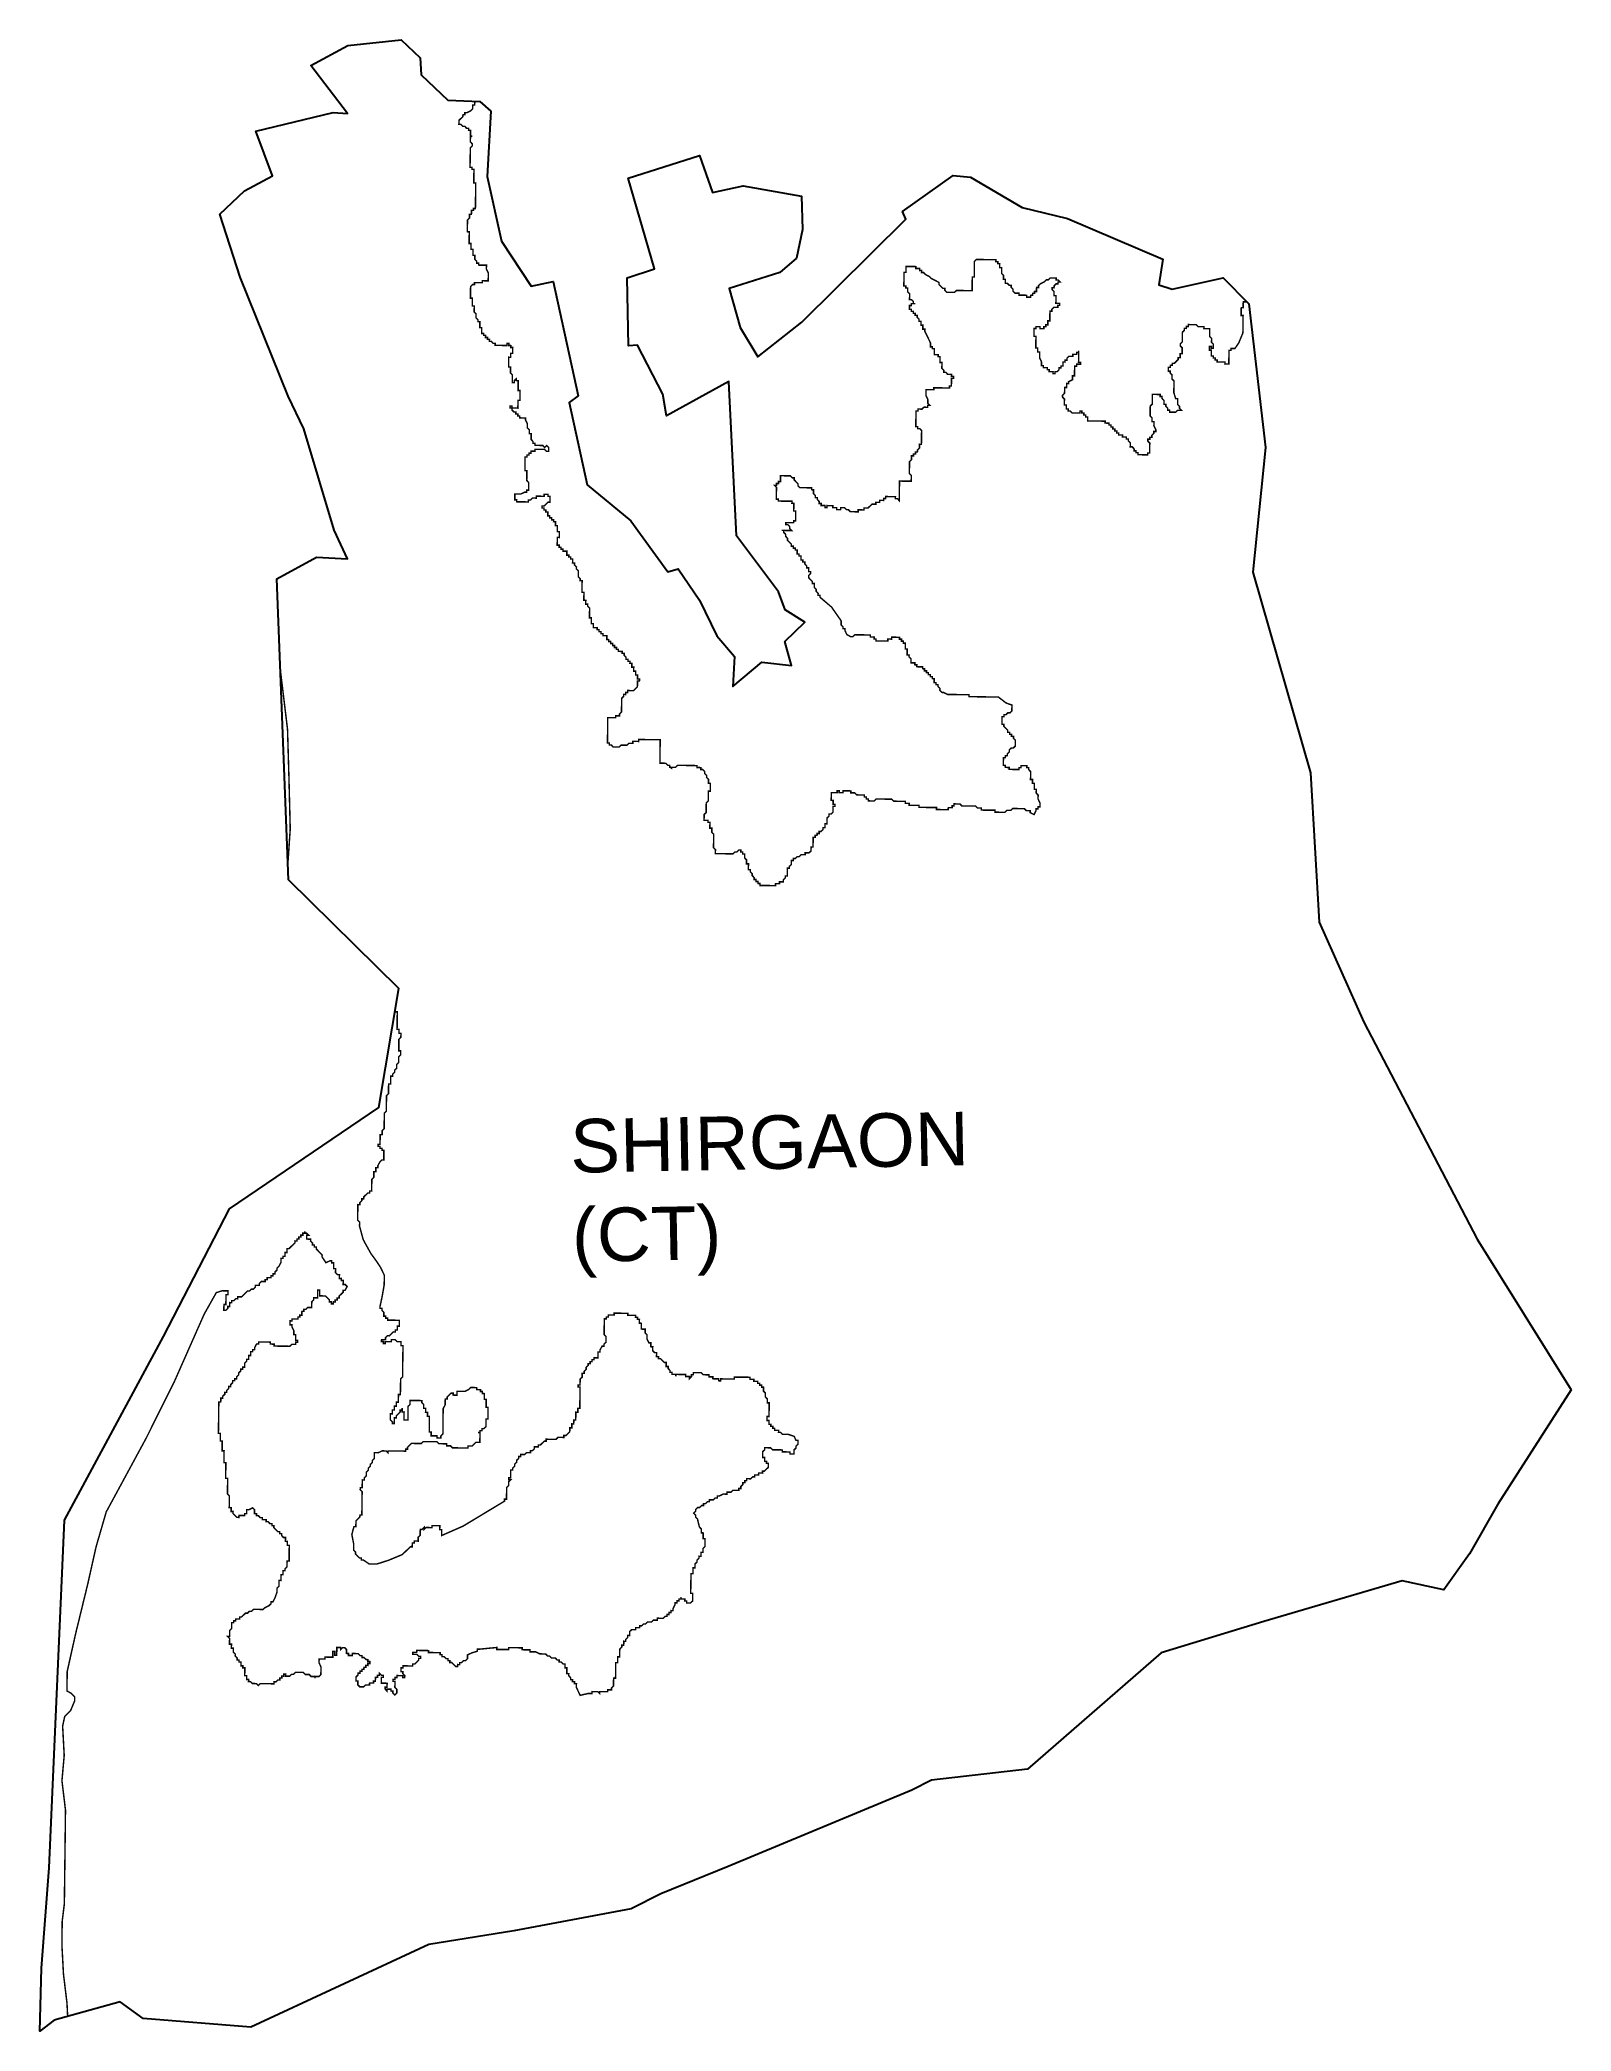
# Model space of a CAD drawing. Header units: metres. Extents: x 259555 to 262666, y 2177299 to 2181346.
import ezdxf

# ---------------------------------------------------------------- set-up
doc = ezdxf.new("R2010")
doc.units = ezdxf.units.M
for name, color, linetype in [('HAZARDS LINE', 1, 'Continuous'), ('village', 3, 'Continuous'), ('VILLAGE NAME', 250, 'Continuous')]:
    doc.layers.add(name, color=color, linetype=linetype)
doc.styles.get("Standard").update_dxf_attribs({"font": 'simplex.shx'})

msp = doc.modelspace()

# ---------------------------------------------------------------- texts
at = {"layer": 'VILLAGE NAME', "insert": (260631.3, 2179152.2), "char_height": 108.748, "attachment_point": 1, "rotation": 1.1028}
msp.add_mtext_dynamic_manual_height_columns('{\\fArial|b0|i0|c0|p34;SHIRGAON (CT)}', width=726.929, gutter_width=543.7, heights=[0], dxfattribs=at)

# ---------------------------------------------------------------- linework, layer by layer
at = {"layer": 'HAZARDS LINE', "lineweight": 18}
for points in [[(262007.2, 2180813.2, 2.97, 2.97, 0), (262004.1, 2180813.3, 2.97, 2.97, 0), (262000.1, 2180813.3, 2.97, 2.97, 0), (262000, 2180809.4, 2.97, 2.97, 0), (262000, 2180805.4, 2.97, 2.97, 0), (261999.9, 2180801.4, 2.97, 2.97, 0), (261996, 2180801.5, 2.97, 2.97, 0), (261995.9, 2180797.5, 2.97, 2.97, 0), (261995.9, 2180793.5, 2.97, 2.97, 0), (261995.8, 2180789.6, 2.97, 2.97, 0), (261995.8, 2180785.6, 2.97, 2.97, 0), (261999.8, 2180785.6, 2.97, 2.97, 0), (261999.7, 2180781.6, 2.97, 2.97, 0), (261999.7, 2180777.6, 2.97, 2.97, 0), (261999.6, 2180773.7, 2.97, 2.97, 0), (261999.6, 2180769.7, 2.97, 2.97, 0), (261999.5, 2180765.7, 2.97, 2.97, 0), (261999.5, 2180761.8, 2.97, 2.97, 0), (261999.4, 2180757.8, 2.97, 2.97, 0), (261999.4, 2180753.8, 2.97, 2.97, 0), (261999.3, 2180749.9, 2.97, 2.97, 0), (261991.1, 2180730.1, 2.97, 2.97, 0), (261983.1, 2180718.3, 2.97, 2.97, 0), (261979.1, 2180718.4, 2.97, 2.97, 0), (261975.1, 2180718.4, 2.97, 2.97, 0), (261975.1, 2180714.5, 2.97, 2.97, 0), (261971.1, 2180714.5, 2.97, 2.97, 0), (261971.1, 2180710.6, 2.97, 2.97, 0), (261971, 2180706.6, 2.97, 2.97, 0), (261971, 2180702.6, 2.97, 2.97, 0), (261970.9, 2180698.7, 2.97, 2.97, 0), (261970.9, 2180694.7, 2.97, 2.97, 0), (261970.8, 2180690.7, 2.97, 2.97, 0), (261970.8, 2180686.8, 2.97, 2.97, 0), (261966.8, 2180686.8, 2.97, 2.97, 0), (261962.8, 2180686.9, 2.97, 2.97, 0), (261962.9, 2180690.8, 2.97, 2.97, 0), (261958.9, 2180690.9, 2.97, 2.97, 0), (261955, 2180690.9, 2.97, 2.97, 0), (261951, 2180691, 2.97, 2.97, 0), (261947, 2180691, 2.97, 2.97, 0), (261947.1, 2180695, 2.97, 2.97, 0), (261943.1, 2180695, 2.97, 2.97, 0), (261943.2, 2180699, 2.97, 2.97, 0), (261939.2, 2180699, 2.97, 2.97, 0), (261939.3, 2180703, 2.97, 2.97, 0), (261935.3, 2180703.1, 2.97, 2.97, 0), (261935.3, 2180707, 2.97, 2.97, 0), (261935.4, 2180711, 2.97, 2.97, 0), (261935.4, 2180715, 2.97, 2.97, 0), (261931.5, 2180715, 2.97, 2.97, 0), (261931.5, 2180719, 2.97, 2.97, 0), (261931.6, 2180722.9, 2.97, 2.97, 0), (261935.5, 2180722.9, 2.97, 2.97, 0), (261935.5, 2180718.9, 2.97, 2.97, 0), (261939.4, 2180718.9, 2.97, 2.97, 0), (261939.5, 2180722.8, 2.97, 2.97, 0), (261939.5, 2180726.8, 2.97, 2.97, 0), (261935.6, 2180730.8, 2.97, 2.97, 0), (261935.7, 2180734.8, 2.97, 2.97, 0), (261935.7, 2180738.8, 2.97, 2.97, 0), (261931.8, 2180742.8, 2.97, 2.97, 0), (261931.9, 2180746.7, 2.97, 2.97, 0), (261931.9, 2180750.7, 2.97, 2.97, 0), (261932, 2180754.7, 2.97, 2.97, 0), (261932, 2180758.6, 2.97, 2.97, 0), (261928, 2180758.7, 2.97, 2.97, 0), (261924.1, 2180758.7, 2.97, 2.97, 0), (261920.1, 2180758.8, 2.97, 2.97, 0), (261920.2, 2180762.7, 2.97, 2.97, 0), (261916.2, 2180762.8, 2.97, 2.97, 0), (261912.2, 2180762.8, 2.97, 2.97, 0), (261908.3, 2180762.9, 2.97, 2.97, 0), (261904.3, 2180766.9, 2.97, 2.97, 0), (261900.4, 2180767, 2.97, 2.97, 0), (261896.4, 2180767, 2.97, 2.97, 0), (261892.4, 2180767, 2.97, 2.97, 0), (261888.5, 2180767.1, 2.97, 2.97, 0), (261888.4, 2180763.1, 2.97, 2.97, 0), (261884.5, 2180763.2, 2.97, 2.97, 0), (261884.4, 2180759.2, 2.97, 2.97, 0), (261880.5, 2180759.3, 2.97, 2.97, 0), (261880.4, 2180755.3, 2.97, 2.97, 0), (261876.4, 2180751.4, 2.97, 2.97, 0), (261876.3, 2180747.4, 2.97, 2.97, 0), (261876.3, 2180743.4, 2.97, 2.97, 0), (261876.2, 2180739.5, 2.97, 2.97, 0), (261876.2, 2180735.5, 2.97, 2.97, 0), (261876.1, 2180731.5, 2.97, 2.97, 0), (261872.1, 2180727.6, 2.97, 2.97, 0), (261872.1, 2180723.7, 2.97, 2.97, 0), (261876, 2180719.7, 2.97, 2.97, 0), (261876, 2180715.7, 2.97, 2.97, 0), (261875.9, 2180711.7, 2.97, 2.97, 0), (261875.9, 2180707.8, 2.97, 2.97, 0), (261871.9, 2180707.8, 2.97, 2.97, 0), (261871.8, 2180703.8, 2.97, 2.97, 0), (261871.8, 2180699.9, 2.97, 2.97, 0), (261867.8, 2180699.9, 2.97, 2.97, 0), (261867.8, 2180696, 2.97, 2.97, 0), (261863.8, 2180692, 2.97, 2.97, 0), (261859.8, 2180688.1, 2.97, 2.97, 0), (261855.8, 2180688.2, 2.97, 2.97, 0), (261855.7, 2180684.2, 2.97, 2.97, 0), (261851.8, 2180684.2, 2.97, 2.97, 0), (261851.7, 2180680.3, 2.97, 2.97, 0), (261847.8, 2180680.3, 2.97, 2.97, 0), (261847.7, 2180676.4, 2.97, 2.97, 0), (261847.7, 2180672.4, 2.97, 2.97, 0), (261851.6, 2180672.3, 2.97, 2.97, 0), (261851.6, 2180668.4, 2.97, 2.97, 0), (261855.5, 2180664.4, 2.97, 2.97, 0), (261855.4, 2180660.4, 2.97, 2.97, 0), (261855.4, 2180656.4, 2.97, 2.97, 0), (261859.3, 2180652.4, 2.97, 2.97, 0), (261859.3, 2180648.5, 2.97, 2.97, 0), (261859.2, 2180644.5, 2.97, 2.97, 0), (261859.2, 2180640.5, 2.97, 2.97, 0), (261859, 2180628.6, 2.97, 2.97, 0), (261862.8, 2180616.7, 2.97, 2.97, 0), (261866.8, 2180616.6, 2.97, 2.97, 0), (261866.8, 2180612.7, 2.97, 2.97, 0), (261866.7, 2180608.7, 2.97, 2.97, 0), (261866.7, 2180604.7, 2.97, 2.97, 0), (261870.6, 2180600.7, 2.97, 2.97, 0), (261870.5, 2180596.8, 2.97, 2.97, 0), (261874.4, 2180592.7, 2.97, 2.97, 0), (261870.5, 2180592.8, 2.97, 2.97, 0), (261866.5, 2180592.8, 2.97, 2.97, 0), (261862.5, 2180588.9, 2.97, 2.97, 0), (261858.5, 2180589, 2.97, 2.97, 0), (261854.6, 2180589, 2.97, 2.97, 0), (261850.6, 2180589.1, 2.97, 2.97, 0), (261850.7, 2180593, 2.97, 2.97, 0), (261846.7, 2180593.1, 2.97, 2.97, 0), (261846.7, 2180597, 2.97, 2.97, 0), (261842.8, 2180601.1, 2.97, 2.97, 0), (261842.9, 2180605, 2.97, 2.97, 0), (261838.9, 2180605.1, 2.97, 2.97, 0), (261839, 2180609, 2.97, 2.97, 0), (261839, 2180613, 2.97, 2.97, 0), (261835.1, 2180617, 2.97, 2.97, 0), (261835.1, 2180621, 2.97, 2.97, 0), (261831.2, 2180621, 2.97, 2.97, 0), (261831.2, 2180625, 2.97, 2.97, 0), (261827.3, 2180625, 2.97, 2.97, 0), (261823.3, 2180625.1, 2.97, 2.97, 0), (261819.3, 2180625.1, 2.97, 2.97, 0), (261815.4, 2180625.2, 2.97, 2.97, 0), (261815.3, 2180621.2, 2.97, 2.97, 0), (261815.3, 2180617.3, 2.97, 2.97, 0), (261815.2, 2180613.3, 2.97, 2.97, 0), (261815.2, 2180609.3, 2.97, 2.97, 0), (261815.1, 2180605.4, 2.97, 2.97, 0), (261811.1, 2180601.4, 2.97, 2.97, 0), (261811, 2180597.5, 2.97, 2.97, 0), (261811, 2180593.5, 2.97, 2.97, 0), (261811, 2180589.5, 2.97, 2.97, 0), (261810.9, 2180585.6, 2.97, 2.97, 0), (261810.9, 2180581.6, 2.97, 2.97, 0), (261814.8, 2180577.6, 2.97, 2.97, 0), (261814.7, 2180569.7, 2.97, 2.97, 0), (261818.6, 2180569.6, 2.97, 2.97, 0), (261818.5, 2180561.7, 2.97, 2.97, 0), (261822.4, 2180553.7, 2.97, 2.97, 0), (261822.4, 2180549.7, 2.97, 2.97, 0), (261818.4, 2180549.8, 2.97, 2.97, 0), (261818.3, 2180545.8, 2.97, 2.97, 0), (261814.3, 2180541.9, 2.97, 2.97, 0), (261814.3, 2180537.9, 2.97, 2.97, 0), (261810.3, 2180538, 2.97, 2.97, 0), (261810.3, 2180534, 2.97, 2.97, 0), (261806.3, 2180534.1, 2.97, 2.97, 0), (261806.3, 2180530.1, 2.97, 2.97, 0), (261810.2, 2180526.1, 2.97, 2.97, 0), (261810.1, 2180522.1, 2.97, 2.97, 0), (261810.1, 2180518.2, 2.97, 2.97, 0), (261810, 2180514.2, 2.97, 2.97, 0), (261810, 2180510.2, 2.97, 2.97, 0), (261809.9, 2180506.3, 2.97, 2.97, 0), (261806, 2180506.3, 2.97, 2.97, 0), (261805.9, 2180502.3, 2.97, 2.97, 0), (261802, 2180502.4, 2.97, 2.97, 0), (261798, 2180502.4, 2.97, 2.97, 0), (261794, 2180502.5, 2.97, 2.97, 0), (261790.1, 2180502.5, 2.97, 2.97, 0), (261786.1, 2180502.6, 2.97, 2.97, 0), (261786.1, 2180506.6, 2.97, 2.97, 0), (261782.2, 2180506.6, 2.97, 2.97, 0), (261782.2, 2180510.6, 2.97, 2.97, 0), (261778.3, 2180510.6, 2.97, 2.97, 0), (261778.3, 2180514.6, 2.97, 2.97, 0), (261774.4, 2180518.6, 2.97, 2.97, 0), (261770.4, 2180518.6, 2.97, 2.97, 0), (261770.5, 2180522.6, 2.97, 2.97, 0), (261770.5, 2180526.6, 2.97, 2.97, 0), (261766.6, 2180530.6, 2.97, 2.97, 0), (261766.7, 2180534.6, 2.97, 2.97, 0), (261762.7, 2180534.6, 2.97, 2.97, 0), (261762.7, 2180538.6, 2.97, 2.97, 0), (261758.8, 2180538.6, 2.97, 2.97, 0), (261754.8, 2180538.7, 2.97, 2.97, 0), (261754.9, 2180542.6, 2.97, 2.97, 0), (261750.9, 2180542.7, 2.97, 2.97, 0), (261746.9, 2180542.7, 2.97, 2.97, 0), (261747, 2180546.7, 2.97, 2.97, 0), (261743, 2180546.7, 2.97, 2.97, 0), (261743.1, 2180550.7, 2.97, 2.97, 0), (261739.1, 2180550.8, 2.97, 2.97, 0), (261739.1, 2180554.7, 2.97, 2.97, 0), (261735.2, 2180554.8, 2.97, 2.97, 0), (261735.2, 2180558.7, 2.97, 2.97, 0), (261731.3, 2180558.8, 2.97, 2.97, 0), (261731.3, 2180562.8, 2.97, 2.97, 0), (261727.3, 2180562.8, 2.97, 2.97, 0), (261727.4, 2180566.8, 2.97, 2.97, 0), (261723.4, 2180566.8, 2.97, 2.97, 0), (261719.5, 2180566.9, 2.97, 2.97, 0), (261719.5, 2180570.8, 2.97, 2.97, 0), (261715.5, 2180570.9, 2.97, 2.97, 0), (261711.6, 2180570.9, 2.97, 2.97, 0), (261707.6, 2180571, 2.97, 2.97, 0), (261703.6, 2180571, 2.97, 2.97, 0), (261699.7, 2180571.1, 2.97, 2.97, 0), (261691.7, 2180571.2, 2.97, 2.97, 0), (261687.8, 2180571.2, 2.97, 2.97, 0), (261683.8, 2180571.3, 2.97, 2.97, 0), (261683.9, 2180575.2, 2.97, 2.97, 0), (261683.9, 2180579.2, 2.97, 2.97, 0), (261680, 2180579.3, 2.97, 2.97, 0), (261680, 2180583.2, 2.97, 2.97, 0), (261676, 2180583.3, 2.97, 2.97, 0), (261676.1, 2180587.2, 2.97, 2.97, 0), (261672.1, 2180587.3, 2.97, 2.97, 0), (261672.2, 2180591.2, 2.97, 2.97, 0), (261668.2, 2180591.3, 2.97, 2.97, 0), (261668.2, 2180587.3, 2.97, 2.97, 0), (261664.2, 2180587.4, 2.97, 2.97, 0), (261660.2, 2180587.4, 2.97, 2.97, 0), (261656.3, 2180587.5, 2.97, 2.97, 0), (261652.3, 2180587.5, 2.97, 2.97, 0), (261648.4, 2180591.5, 2.97, 2.97, 0), (261644.4, 2180591.6, 2.97, 2.97, 0), (261644.5, 2180595.6, 2.97, 2.97, 0), (261640.5, 2180595.6, 2.97, 2.97, 0), (261640.5, 2180599.6, 2.97, 2.97, 0), (261640.6, 2180603.5, 2.97, 2.97, 0), (261636.6, 2180603.6, 2.97, 2.97, 0), (261636.7, 2180607.5, 2.97, 2.97, 0), (261636.7, 2180611.5, 2.97, 2.97, 0), (261636.8, 2180615.5, 2.97, 2.97, 0), (261632.9, 2180619.5, 2.97, 2.97, 0), (261632.9, 2180623.5, 2.97, 2.97, 0), (261636.9, 2180627.4, 2.97, 2.97, 0), (261637, 2180631.3, 2.97, 2.97, 0), (261637, 2180635.3, 2.97, 2.97, 0), (261637.1, 2180639.3, 2.97, 2.97, 0), (261641, 2180639.2, 2.97, 2.97, 0), (261641.1, 2180643.2, 2.97, 2.97, 0), (261641.1, 2180647.2, 2.97, 2.97, 0), (261645.1, 2180647.1, 2.97, 2.97, 0), (261645.1, 2180651.1, 2.97, 2.97, 0), (261653.1, 2180654.9, 2.97, 2.97, 0), (261653.2, 2180658.9, 2.97, 2.97, 0), (261653.2, 2180662.9, 2.97, 2.97, 0), (261657.2, 2180662.8, 2.97, 2.97, 0), (261657.2, 2180666.8, 2.97, 2.97, 0), (261657.3, 2180670.8, 2.97, 2.97, 0), (261657.3, 2180674.7, 2.97, 2.97, 0), (261657.4, 2180678.7, 2.97, 2.97, 0), (261657.4, 2180682.7, 2.97, 2.97, 0), (261661.4, 2180682.6, 2.97, 2.97, 0), (261661.4, 2180686.6, 2.97, 2.97, 0), (261665.4, 2180686.5, 2.97, 2.97, 0), (261669.4, 2180686.5, 2.97, 2.97, 0), (261669.4, 2180690.4, 2.97, 2.97, 0), (261665.4, 2180690.5, 2.97, 2.97, 0), (261665.5, 2180694.5, 2.97, 2.97, 0), (261665.5, 2180698.4, 2.97, 2.97, 0), (261665.6, 2180702.4, 2.97, 2.97, 0), (261665.6, 2180706.4, 2.97, 2.97, 0), (261665.7, 2180710.3, 2.97, 2.97, 0), (261665.7, 2180714.3, 2.97, 2.97, 0), (261665.7, 2180710.3, 2.97, 2.97, 0), (261661.7, 2180710.4, 2.97, 2.97, 0), (261661.7, 2180706.4, 2.97, 2.97, 0), (261657.7, 2180706.5, 2.97, 2.97, 0), (261653.7, 2180706.5, 2.97, 2.97, 0), (261653.7, 2180702.5, 2.97, 2.97, 0), (261649.7, 2180702.6, 2.97, 2.97, 0), (261645.8, 2180702.6, 2.97, 2.97, 0), (261641.8, 2180698.7, 2.97, 2.97, 0), (261641.7, 2180694.8, 2.97, 2.97, 0), (261637.7, 2180694.8, 2.97, 2.97, 0), (261637.7, 2180690.8, 2.97, 2.97, 0), (261633.7, 2180690.9, 2.97, 2.97, 0), (261633.7, 2180686.9, 2.97, 2.97, 0), (261633.6, 2180683, 2.97, 2.97, 0), (261629.7, 2180683, 2.97, 2.97, 0), (261629.6, 2180679, 2.97, 2.97, 0), (261625.6, 2180679.1, 2.97, 2.97, 0), (261625.6, 2180675.1, 2.97, 2.97, 0), (261621.6, 2180671.2, 2.97, 2.97, 0), (261617.6, 2180671.2, 2.97, 2.97, 0), (261617.6, 2180667.3, 2.97, 2.97, 0), (261613.6, 2180667.3, 2.97, 2.97, 0), (261613.7, 2180671.3, 2.97, 2.97, 0), (261609.7, 2180671.3, 2.97, 2.97, 0), (261605.7, 2180671.4, 2.97, 2.97, 0), (261605.8, 2180675.4, 2.97, 2.97, 0), (261601.8, 2180675.4, 2.97, 2.97, 0), (261601.9, 2180679.4, 2.97, 2.97, 0), (261597.9, 2180679.4, 2.97, 2.97, 0), (261593.9, 2180679.5, 2.97, 2.97, 0), (261594, 2180683.4, 2.97, 2.97, 0), (261590, 2180683.5, 2.97, 2.97, 0), (261590.1, 2180687.5, 2.97, 2.97, 0), (261590.1, 2180691.4, 2.97, 2.97, 0), (261586.2, 2180699.4, 2.97, 2.97, 0), (261586.3, 2180703.4, 2.97, 2.97, 0), (261586.3, 2180707.3, 2.97, 2.97, 0), (261586.4, 2180711.3, 2.97, 2.97, 0), (261582.4, 2180711.3, 2.97, 2.97, 0), (261582.5, 2180715.3, 2.97, 2.97, 0), (261582.5, 2180719.3, 2.97, 2.97, 0), (261578.5, 2180719.3, 2.97, 2.97, 0), (261578.6, 2180723.3, 2.97, 2.97, 0), (261578.6, 2180727.3, 2.97, 2.97, 0), (261578.7, 2180731.2, 2.97, 2.97, 0), (261578.7, 2180735.2, 2.97, 2.97, 0), (261578.8, 2180739.2, 2.97, 2.97, 0), (261578.8, 2180743.1, 2.97, 2.97, 0), (261574.9, 2180743.2, 2.97, 2.97, 0), (261574.9, 2180747.1, 2.97, 2.97, 0), (261575, 2180751.1, 2.97, 2.97, 0), (261575, 2180755.1, 2.97, 2.97, 0), (261575.1, 2180759, 2.97, 2.97, 0), (261579, 2180759, 2.97, 2.97, 0), (261579.1, 2180762.9, 2.97, 2.97, 0), (261583, 2180762.9, 2.97, 2.97, 0), (261587, 2180762.9, 2.97, 2.97, 0), (261587, 2180758.9, 2.97, 2.97, 0), (261590.9, 2180758.8, 2.97, 2.97, 0), (261594.9, 2180758.8, 2.97, 2.97, 0), (261594.9, 2180762.8, 2.97, 2.97, 0), (261598.9, 2180762.7, 2.97, 2.97, 0), (261599, 2180766.7, 2.97, 2.97, 0), (261602.9, 2180766.6, 2.97, 2.97, 0), (261603, 2180770.6, 2.97, 2.97, 0), (261603, 2180774.6, 2.97, 2.97, 0), (261607, 2180774.5, 2.97, 2.97, 0), (261607, 2180778.5, 2.97, 2.97, 0), (261607.1, 2180782.4, 2.97, 2.97, 0), (261607.1, 2180786.4, 2.97, 2.97, 0), (261607.2, 2180790.4, 2.97, 2.97, 0), (261607.2, 2180794.3, 2.97, 2.97, 0), (261611.2, 2180794.3, 2.97, 2.97, 0), (261611.2, 2180798.3, 2.97, 2.97, 0), (261615.3, 2180802.2, 2.97, 2.97, 0), (261619.2, 2180802.1, 2.97, 2.97, 0), (261623.2, 2180802.1, 2.97, 2.97, 0), (261623.2, 2180806, 2.97, 2.97, 0), (261627.2, 2180806, 2.97, 2.97, 0), (261627.2, 2180810, 2.97, 2.97, 0), (261623.3, 2180810, 2.97, 2.97, 0), (261619.3, 2180810.1, 2.97, 2.97, 0), (261619.4, 2180814, 2.97, 2.97, 0), (261619.4, 2180818, 2.97, 2.97, 0), (261619.5, 2180822, 2.97, 2.97, 0), (261619.5, 2180825.9, 2.97, 2.97, 0), (261615.5, 2180826, 2.97, 2.97, 0), (261615.6, 2180829.9, 2.97, 2.97, 0), (261615.6, 2180833.9, 2.97, 2.97, 0), (261611.7, 2180837.9, 2.97, 2.97, 0), (261611.8, 2180841.9, 2.97, 2.97, 0), (261615.7, 2180841.8, 2.97, 2.97, 0), (261615.8, 2180845.8, 2.97, 2.97, 0), (261619.8, 2180849.7, 2.97, 2.97, 0), (261623.8, 2180849.7, 2.97, 2.97, 0), (261623.8, 2180853.6, 2.97, 2.97, 0), (261627.8, 2180853.6, 2.97, 2.97, 0), (261623.9, 2180857.6, 2.97, 2.97, 0), (261619.9, 2180857.6, 2.97, 2.97, 0), (261620, 2180861.6, 2.97, 2.97, 0), (261616, 2180861.7, 2.97, 2.97, 0), (261612, 2180861.7, 2.97, 2.97, 0), (261608.1, 2180861.8, 2.97, 2.97, 0), (261604, 2180857.8, 2.97, 2.97, 0), (261600.1, 2180857.9, 2.97, 2.97, 0), (261596.1, 2180854, 2.97, 2.97, 0), (261588.1, 2180850.1, 2.97, 2.97, 0), (261584.1, 2180846.2, 2.97, 2.97, 0), (261584, 2180842.2, 2.97, 2.97, 0), (261580.1, 2180842.3, 2.97, 2.97, 0), (261580, 2180838.3, 2.97, 2.97, 0), (261580, 2180834.3, 2.97, 2.97, 0), (261576, 2180834.4, 2.97, 2.97, 0), (261575.9, 2180830.4, 2.97, 2.97, 0), (261572, 2180830.5, 2.97, 2.97, 0), (261571.9, 2180826.5, 2.97, 2.97, 0), (261568, 2180826.6, 2.97, 2.97, 0), (261567.9, 2180822.6, 2.97, 2.97, 0), (261563.9, 2180822.6, 2.97, 2.97, 0), (261560, 2180822.7, 2.97, 2.97, 0), (261560, 2180826.6, 2.97, 2.97, 0), (261556.1, 2180826.7, 2.97, 2.97, 0), (261552.1, 2180826.7, 2.97, 2.97, 0), (261548.1, 2180826.8, 2.97, 2.97, 0), (261544.2, 2180826.8, 2.97, 2.97, 0), (261544.2, 2180830.8, 2.97, 2.97, 0), (261540.3, 2180830.9, 2.97, 2.97, 0), (261536.3, 2180830.9, 2.97, 2.97, 0), (261532.4, 2180834.9, 2.97, 2.97, 0), (261532.4, 2180838.9, 2.97, 2.97, 0), (261528.5, 2180842.9, 2.97, 2.97, 0), (261528.6, 2180846.9, 2.97, 2.97, 0), (261524.6, 2180846.9, 2.97, 2.97, 0), (261520.7, 2180850.9, 2.97, 2.97, 0), (261516.7, 2180851, 2.97, 2.97, 0), (261516.8, 2180854.9, 2.97, 2.97, 0), (261516.8, 2180858.9, 2.97, 2.97, 0), (261512.8, 2180859, 2.97, 2.97, 0), (261512.9, 2180862.9, 2.97, 2.97, 0), (261512.9, 2180866.9, 2.97, 2.97, 0), (261509, 2180870.9, 2.97, 2.97, 0), (261509.1, 2180874.9, 2.97, 2.97, 0), (261509.1, 2180878.8, 2.97, 2.97, 0), (261509.2, 2180882.8, 2.97, 2.97, 0), (261505.2, 2180882.9, 2.97, 2.97, 0), (261505.2, 2180886.8, 2.97, 2.97, 0), (261505.3, 2180890.8, 2.97, 2.97, 0), (261501.3, 2180890.8, 2.97, 2.97, 0), (261501.4, 2180894.8, 2.97, 2.97, 0), (261497.4, 2180894.8, 2.97, 2.97, 0), (261497.5, 2180898.8, 2.97, 2.97, 0), (261493.5, 2180898.9, 2.97, 2.97, 0), (261485.6, 2180899, 2.97, 2.97, 0), (261481.6, 2180899, 2.97, 2.97, 0), (261477.6, 2180899.1, 2.97, 2.97, 0), (261473.7, 2180899.1, 2.97, 2.97, 0), (261469.7, 2180899.2, 2.97, 2.97, 0), (261461.8, 2180899.2, 2.97, 2.97, 0), (261457.8, 2180899.3, 2.97, 2.97, 0), (261453.8, 2180895.4, 2.97, 2.97, 0), (261453.7, 2180891.4, 2.97, 2.97, 0), (261453.7, 2180887.4, 2.97, 2.97, 0), (261453.6, 2180883.5, 2.97, 2.97, 0), (261453.6, 2180879.5, 2.97, 2.97, 0), (261453.6, 2180875.6, 2.97, 2.97, 0), (261453.5, 2180871.6, 2.97, 2.97, 0), (261453.5, 2180867.6, 2.97, 2.97, 0), (261453.4, 2180863.7, 2.97, 2.97, 0), (261449.4, 2180863.7, 2.97, 2.97, 0), (261449.4, 2180859.7, 2.97, 2.97, 0), (261449.3, 2180855.8, 2.97, 2.97, 0), (261449.3, 2180851.8, 2.97, 2.97, 0), (261449.2, 2180847.8, 2.97, 2.97, 0), (261449.2, 2180843.9, 2.97, 2.97, 0), (261449.1, 2180839.9, 2.97, 2.97, 0), (261449.1, 2180835.9, 2.97, 2.97, 0), (261445.1, 2180836, 2.97, 2.97, 0), (261441.2, 2180836, 2.97, 2.97, 0), (261437.2, 2180836.1, 2.97, 2.97, 0), (261433.2, 2180836.1, 2.97, 2.97, 0), (261429.3, 2180836.2, 2.97, 2.97, 0), (261421.3, 2180836.3, 2.97, 2.97, 0), (261417.4, 2180836.3, 2.97, 2.97, 0), (261413.4, 2180832.4, 2.97, 2.97, 0), (261409.4, 2180832.5, 2.97, 2.97, 0), (261405.4, 2180832.5, 2.97, 2.97, 0), (261401.5, 2180832.6, 2.97, 2.97, 0), (261397.5, 2180832.6, 2.97, 2.97, 0), (261393.6, 2180836.6, 2.97, 2.97, 0), (261393.6, 2180840.6, 2.97, 2.97, 0), (261389.7, 2180840.6, 2.97, 2.97, 0), (261385.8, 2180844.6, 2.97, 2.97, 0), (261381.8, 2180848.7, 2.97, 2.97, 0), (261381.9, 2180852.6, 2.97, 2.97, 0), (261374, 2180856.7, 2.97, 2.97, 0), (261366.1, 2180860.8, 2.97, 2.97, 0), (261362.2, 2180864.8, 2.97, 2.97, 0), (261354.3, 2180868.8, 2.97, 2.97, 0), (261350.4, 2180872.8, 2.97, 2.97, 0), (261346.4, 2180872.9, 2.97, 2.97, 0), (261346.5, 2180876.9, 2.97, 2.97, 0), (261342.5, 2180876.9, 2.97, 2.97, 0), (261342.6, 2180880.9, 2.97, 2.97, 0), (261338.6, 2180880.9, 2.97, 2.97, 0), (261334.6, 2180881, 2.97, 2.97, 0), (261334.7, 2180884.9, 2.97, 2.97, 0), (261330.7, 2180885, 2.97, 2.97, 0), (261326.8, 2180885, 2.97, 2.97, 0), (261322.8, 2180885.1, 2.97, 2.97, 0), (261318.8, 2180885.1, 2.97, 2.97, 0), (261314.9, 2180885.2, 2.97, 2.97, 0), (261314.8, 2180881.2, 2.97, 2.97, 0), (261314.8, 2180877.2, 2.97, 2.97, 0), (261314.7, 2180873.3, 2.97, 2.97, 0), (261310.7, 2180873.3, 2.97, 2.97, 0), (261310.7, 2180869.4, 2.97, 2.97, 0), (261310.7, 2180865.4, 2.97, 2.97, 0), (261310.6, 2180861.4, 2.97, 2.97, 0), (261310.6, 2180857.5, 2.97, 2.97, 0), (261310.5, 2180853.5, 2.97, 2.97, 0), (261310.5, 2180849.5, 2.97, 2.97, 0), (261310.4, 2180845.6, 2.97, 2.97, 0), (261314.4, 2180845.5, 2.97, 2.97, 0), (261314.3, 2180841.6, 2.97, 2.97, 0), (261318.3, 2180841.5, 2.97, 2.97, 0), (261318.2, 2180837.5, 2.97, 2.97, 0), (261318.2, 2180833.6, 2.97, 2.97, 0), (261322.1, 2180829.6, 2.97, 2.97, 0), (261322.1, 2180825.6, 2.97, 2.97, 0), (261322, 2180821.6, 2.97, 2.97, 0), (261322, 2180817.7, 2.97, 2.97, 0), (261325.9, 2180817.6, 2.97, 2.97, 0), (261329.8, 2180813.6, 2.97, 2.97, 0), (261329.8, 2180809.6, 2.97, 2.97, 0), (261333.8, 2180809.6, 2.97, 2.97, 0), (261329.8, 2180809.6, 2.97, 2.97, 0), (261325.8, 2180809.7, 2.97, 2.97, 0), (261325.8, 2180805.7, 2.97, 2.97, 0), (261321.8, 2180805.8, 2.97, 2.97, 0), (261321.8, 2180801.8, 2.97, 2.97, 0), (261321.7, 2180797.8, 2.97, 2.97, 0), (261325.7, 2180797.8, 2.97, 2.97, 0), (261325.6, 2180793.8, 2.97, 2.97, 0), (261329.6, 2180793.8, 2.97, 2.97, 0), (261329.6, 2180789.8, 2.97, 2.97, 0), (261333.5, 2180789.8, 2.97, 2.97, 0), (261333.5, 2180785.8, 2.97, 2.97, 0), (261337.4, 2180785.7, 2.97, 2.97, 0), (261337.4, 2180781.8, 2.97, 2.97, 0), (261341.3, 2180777.8, 2.97, 2.97, 0), (261341.3, 2180773.8, 2.97, 2.97, 0), (261345.2, 2180773.7, 2.97, 2.97, 0), (261345.2, 2180769.8, 2.97, 2.97, 0), (261345.1, 2180765.8, 2.97, 2.97, 0), (261349.1, 2180765.8, 2.97, 2.97, 0), (261349, 2180761.8, 2.97, 2.97, 0), (261349, 2180757.8, 2.97, 2.97, 0), (261353, 2180757.8, 2.97, 2.97, 0), (261352.9, 2180753.8, 2.97, 2.97, 0), (261356.8, 2180745.8, 2.97, 2.97, 0), (261360.6, 2180737.9, 2.97, 2.97, 0), (261364.5, 2180729.9, 2.97, 2.97, 0), (261364.5, 2180725.9, 2.97, 2.97, 0), (261364.4, 2180721.9, 2.97, 2.97, 0), (261368.4, 2180721.9, 2.97, 2.97, 0), (261368.3, 2180717.9, 2.97, 2.97, 0), (261372.3, 2180717.9, 2.97, 2.97, 0), (261372.3, 2180713.9, 2.97, 2.97, 0), (261372.2, 2180709.9, 2.97, 2.97, 0), (261372.2, 2180706, 2.97, 2.97, 0), (261376.1, 2180705.9, 2.97, 2.97, 0), (261380.1, 2180705.9, 2.97, 2.97, 0), (261380, 2180701.9, 2.97, 2.97, 0), (261384, 2180701.9, 2.97, 2.97, 0), (261384, 2180697.9, 2.97, 2.97, 0), (261383.9, 2180693.9, 2.97, 2.97, 0), (261383.9, 2180690, 2.97, 2.97, 0), (261387.8, 2180689.9, 2.97, 2.97, 0), (261387.8, 2180686, 2.97, 2.97, 0), (261387.7, 2180682, 2.97, 2.97, 0), (261387.7, 2180678, 2.97, 2.97, 0), (261391.6, 2180674, 2.97, 2.97, 0), (261391.5, 2180670, 2.97, 2.97, 0), (261395.5, 2180670, 2.97, 2.97, 0), (261399.4, 2180666, 2.97, 2.97, 0), (261403.4, 2180665.9, 2.97, 2.97, 0), (261407.4, 2180665.9, 2.97, 2.97, 0), (261407.3, 2180661.9, 2.97, 2.97, 0), (261411.3, 2180661.9, 2.97, 2.97, 0), (261411.2, 2180657.9, 2.97, 2.97, 0), (261407.3, 2180658, 2.97, 2.97, 0), (261407.2, 2180654, 2.97, 2.97, 0), (261407.2, 2180650, 2.97, 2.97, 0), (261407.1, 2180646.1, 2.97, 2.97, 0), (261407.1, 2180642.1, 2.97, 2.97, 0), (261403.1, 2180642.1, 2.97, 2.97, 0), (261403.1, 2180638.2, 2.97, 2.97, 0), (261399.1, 2180638.2, 2.97, 2.97, 0), (261395.1, 2180638.3, 2.97, 2.97, 0), (261391.2, 2180638.3, 2.97, 2.97, 0), (261387.2, 2180638.4, 2.97, 2.97, 0), (261383.2, 2180638.4, 2.97, 2.97, 0), (261379.3, 2180638.5, 2.97, 2.97, 0), (261375.3, 2180638.5, 2.97, 2.97, 0), (261371.3, 2180638.6, 2.97, 2.97, 0), (261371.3, 2180634.6, 2.97, 2.97, 0), (261367.3, 2180634.6, 2.97, 2.97, 0), (261363.4, 2180634.7, 2.97, 2.97, 0), (261359.4, 2180634.7, 2.97, 2.97, 0), (261355.4, 2180634.8, 2.97, 2.97, 0), (261355.4, 2180630.8, 2.97, 2.97, 0), (261355.3, 2180626.9, 2.97, 2.97, 0), (261355.3, 2180622.9, 2.97, 2.97, 0), (261359.1, 2180614.9, 2.97, 2.97, 0), (261359.1, 2180610.9, 2.97, 2.97, 0), (261359, 2180607, 2.97, 2.97, 0), (261363, 2180603, 2.97, 2.97, 0), (261359, 2180603, 2.97, 2.97, 0), (261358.9, 2180599, 2.97, 2.97, 0), (261355, 2180599.1, 2.97, 2.97, 0), (261351, 2180599.1, 2.97, 2.97, 0), (261347, 2180595.2, 2.97, 2.97, 0), (261343, 2180595.3, 2.97, 2.97, 0), (261339.1, 2180595.3, 2.97, 2.97, 0), (261339, 2180591.4, 2.97, 2.97, 0), (261335.1, 2180591.4, 2.97, 2.97, 0), (261335, 2180583.5, 2.97, 2.97, 0), (261334.9, 2180579.5, 2.97, 2.97, 0), (261334.9, 2180575.5, 2.97, 2.97, 0), (261334.8, 2180571.6, 2.97, 2.97, 0), (261334.8, 2180567.6, 2.97, 2.97, 0), (261334.7, 2180563.6, 2.97, 2.97, 0), (261334.7, 2180559.7, 2.97, 2.97, 0), (261338.6, 2180559.6, 2.97, 2.97, 0), (261338.6, 2180555.7, 2.97, 2.97, 0), (261342.6, 2180555.6, 2.97, 2.97, 0), (261346.5, 2180551.6, 2.97, 2.97, 0), (261346.4, 2180547.6, 2.97, 2.97, 0), (261346.4, 2180543.7, 2.97, 2.97, 0), (261346.3, 2180539.7, 2.97, 2.97, 0), (261346.3, 2180535.7, 2.97, 2.97, 0), (261346.2, 2180531.8, 2.97, 2.97, 0), (261346.2, 2180527.8, 2.97, 2.97, 0), (261346.1, 2180523.8, 2.97, 2.97, 0), (261342.2, 2180523.9, 2.97, 2.97, 0), (261342.1, 2180519.9, 2.97, 2.97, 0), (261342.1, 2180516, 2.97, 2.97, 0), (261338.1, 2180512, 2.97, 2.97, 0), (261338, 2180508.1, 2.97, 2.97, 0), (261334, 2180508.1, 2.97, 2.97, 0), (261334, 2180504.2, 2.97, 2.97, 0), (261330, 2180504.2, 2.97, 2.97, 0), (261330, 2180500.2, 2.97, 2.97, 0), (261326, 2180500.3, 2.97, 2.97, 0), (261326, 2180496.3, 2.97, 2.97, 0), (261325.9, 2180492.4, 2.97, 2.97, 0), (261321.9, 2180488.4, 2.97, 2.97, 0), (261321.9, 2180484.5, 2.97, 2.97, 0), (261321.8, 2180480.5, 2.97, 2.97, 0), (261321.8, 2180476.5, 2.97, 2.97, 0), (261321.7, 2180472.6, 2.97, 2.97, 0), (261321.7, 2180468.6, 2.97, 2.97, 0), (261321.6, 2180464.6, 2.97, 2.97, 0), (261325.5, 2180460.6, 2.97, 2.97, 0), (261325.5, 2180456.7, 2.97, 2.97, 0), (261325.4, 2180452.7, 2.97, 2.97, 0), (261325.4, 2180448.7, 2.97, 2.97, 0), (261321.4, 2180448.8, 2.97, 2.97, 0), (261317.5, 2180448.8, 2.97, 2.97, 0), (261313.5, 2180448.9, 2.97, 2.97, 0), (261309.5, 2180448.9, 2.97, 2.97, 0), (261305.6, 2180449, 2.97, 2.97, 0), (261301.6, 2180449, 2.97, 2.97, 0), (261301.5, 2180445.1, 2.97, 2.97, 0), (261301.5, 2180441.1, 2.97, 2.97, 0), (261301.4, 2180437.1, 2.97, 2.97, 0), (261301.4, 2180433.2, 2.97, 2.97, 0), (261301.3, 2180429.2, 2.97, 2.97, 0), (261301.3, 2180425.2, 2.97, 2.97, 0), (261301.3, 2180421.3, 2.97, 2.97, 0), (261301.2, 2180417.3, 2.97, 2.97, 0), (261301.2, 2180413.3, 2.97, 2.97, 0), (261301.1, 2180409.4, 2.97, 2.97, 0), (261297.2, 2180413.4, 2.97, 2.97, 0), (261293.2, 2180413.4, 2.97, 2.97, 0), (261293.3, 2180417.4, 2.97, 2.97, 0), (261289.3, 2180417.4, 2.97, 2.97, 0), (261285.3, 2180417.5, 2.97, 2.97, 0), (261281.4, 2180417.5, 2.97, 2.97, 0), (261277.4, 2180417.6, 2.97, 2.97, 0), (261273.4, 2180417.6, 2.97, 2.97, 0), (261273.4, 2180413.7, 2.97, 2.97, 0), (261269.4, 2180413.7, 2.97, 2.97, 0), (261269.4, 2180409.7, 2.97, 2.97, 0), (261265.4, 2180409.8, 2.97, 2.97, 0), (261261.5, 2180409.8, 2.97, 2.97, 0), (261261.4, 2180405.9, 2.97, 2.97, 0), (261257.4, 2180405.9, 2.97, 2.97, 0), (261253.5, 2180406, 2.97, 2.97, 0), (261253.4, 2180402, 2.97, 2.97, 0), (261249.5, 2180402.1, 2.97, 2.97, 0), (261245.5, 2180402.1, 2.97, 2.97, 0), (261241.5, 2180398.2, 2.97, 2.97, 0), (261237.5, 2180394.3, 2.97, 2.97, 0), (261233.5, 2180394.3, 2.97, 2.97, 0), (261229.5, 2180394.4, 2.97, 2.97, 0), (261229.5, 2180390.4, 2.97, 2.97, 0), (261225.5, 2180390.5, 2.97, 2.97, 0), (261221.6, 2180390.5, 2.97, 2.97, 0), (261217.6, 2180390.5, 2.97, 2.97, 0), (261217.5, 2180386.6, 2.97, 2.97, 0), (261213.6, 2180386.6, 2.97, 2.97, 0), (261209.6, 2180386.7, 2.97, 2.97, 0), (261205.6, 2180386.7, 2.97, 2.97, 0), (261201.7, 2180386.8, 2.97, 2.97, 0), (261197.8, 2180390.8, 2.97, 2.97, 0), (261193.8, 2180390.8, 2.97, 2.97, 0), (261189.9, 2180394.9, 2.97, 2.97, 0), (261185.9, 2180394.9, 2.97, 2.97, 0), (261182, 2180395, 2.97, 2.97, 0), (261181.9, 2180391, 2.97, 2.97, 0), (261177.9, 2180391, 2.97, 2.97, 0), (261174, 2180391.1, 2.97, 2.97, 0), (261174, 2180395, 2.97, 2.97, 0), (261170.1, 2180395.1, 2.97, 2.97, 0), (261166.1, 2180395.1, 2.97, 2.97, 0), (261166.1, 2180399.1, 2.97, 2.97, 0), (261162.2, 2180399.2, 2.97, 2.97, 0), (261158.2, 2180399.2, 2.97, 2.97, 0), (261154.2, 2180399.3, 2.97, 2.97, 0), (261154.2, 2180395.3, 2.97, 2.97, 0), (261150.2, 2180395.3, 2.97, 2.97, 0), (261150.3, 2180399.3, 2.97, 2.97, 0), (261146.3, 2180399.4, 2.97, 2.97, 0), (261142.3, 2180399.4, 2.97, 2.97, 0), (261142.4, 2180403.4, 2.97, 2.97, 0), (261138.4, 2180403.4, 2.97, 2.97, 0), (261138.5, 2180407.4, 2.97, 2.97, 0), (261134.6, 2180411.4, 2.97, 2.97, 0), (261134.6, 2180415.4, 2.97, 2.97, 0), (261130.6, 2180415.4, 2.97, 2.97, 0), (261130.7, 2180419.4, 2.97, 2.97, 0), (261126.8, 2180423.4, 2.97, 2.97, 0), (261126.8, 2180427.4, 2.97, 2.97, 0), (261126.9, 2180431.3, 2.97, 2.97, 0), (261122.9, 2180431.4, 2.97, 2.97, 0), (261123, 2180435.3, 2.97, 2.97, 0), (261119, 2180435.4, 2.97, 2.97, 0), (261115, 2180435.4, 2.97, 2.97, 0), (261111.1, 2180435.5, 2.97, 2.97, 0), (261107.1, 2180435.5, 2.97, 2.97, 0), (261103.1, 2180435.6, 2.97, 2.97, 0), (261099.2, 2180435.6, 2.97, 2.97, 0), (261095.2, 2180439.6, 2.97, 2.97, 0), (261095.3, 2180443.6, 2.97, 2.97, 0), (261091.4, 2180447.6, 2.97, 2.97, 0), (261087.5, 2180451.6, 2.97, 2.97, 0), (261087.5, 2180455.6, 2.97, 2.97, 0), (261083.5, 2180455.7, 2.97, 2.97, 0), (261079.6, 2180459.7, 2.97, 2.97, 0), (261075.7, 2180459.7, 2.97, 2.97, 0), (261071.7, 2180459.8, 2.97, 2.97, 0), (261067.7, 2180459.8, 2.97, 2.97, 0), (261063.8, 2180459.9, 2.97, 2.97, 0), (261059.8, 2180459.9, 2.97, 2.97, 0), (261059.8, 2180455.9, 2.97, 2.97, 0), (261059.7, 2180452, 2.97, 2.97, 0), (261059.7, 2180448, 2.97, 2.97, 0), (261055.7, 2180448.1, 2.97, 2.97, 0), (261055.6, 2180444.1, 2.97, 2.97, 0), (261051.7, 2180444.1, 2.97, 2.97, 0), (261051.6, 2180440.2, 2.97, 2.97, 0), (261047.7, 2180440.2, 2.97, 2.97, 0), (261051.6, 2180436.2, 2.97, 2.97, 0), (261051.5, 2180428.3, 2.97, 2.97, 0), (261051.4, 2180424.3, 2.97, 2.97, 0), (261051.4, 2180420.3, 2.97, 2.97, 0), (261051.3, 2180416.4, 2.97, 2.97, 0), (261051.3, 2180412.4, 2.97, 2.97, 0), (261055.3, 2180412.4, 2.97, 2.97, 0), (261055.2, 2180408.4, 2.97, 2.97, 0), (261059.2, 2180408.4, 2.97, 2.97, 0), (261063.1, 2180408.3, 2.97, 2.97, 0), (261067.1, 2180408.3, 2.97, 2.97, 0), (261071.1, 2180408.2, 2.97, 2.97, 0), (261075, 2180408.2, 2.97, 2.97, 0), (261079, 2180408.1, 2.97, 2.97, 0), (261083, 2180408.1, 2.97, 2.97, 0), (261082.9, 2180404.1, 2.97, 2.97, 0), (261086.9, 2180404, 2.97, 2.97, 0), (261086.8, 2180400.1, 2.97, 2.97, 0), (261086.8, 2180396.1, 2.97, 2.97, 0), (261086.7, 2180392.1, 2.97, 2.97, 0), (261086.7, 2180388.2, 2.97, 2.97, 0), (261090.7, 2180388.1, 2.97, 2.97, 0), (261090.6, 2180384.2, 2.97, 2.97, 0), (261090.6, 2180380.2, 2.97, 2.97, 0), (261090.5, 2180376.2, 2.97, 2.97, 0), (261090.5, 2180372.3, 2.97, 2.97, 0), (261090.4, 2180368.3, 2.97, 2.97, 0), (261086.4, 2180368.4, 2.97, 2.97, 0), (261086.4, 2180364.4, 2.97, 2.97, 0), (261082.4, 2180364.4, 2.97, 2.97, 0), (261078.5, 2180364.5, 2.97, 2.97, 0), (261074.5, 2180364.5, 2.97, 2.97, 0), (261070.5, 2180364.6, 2.97, 2.97, 0), (261070.5, 2180360.6, 2.97, 2.97, 0), (261074.4, 2180360.6, 2.97, 2.97, 0), (261078.4, 2180356.6, 2.97, 2.97, 0), (261078.3, 2180352.6, 2.97, 2.97, 0), (261082.2, 2180348.6, 2.97, 2.97, 0), (261078.3, 2180348.6, 2.97, 2.97, 0), (261074.3, 2180348.7, 2.97, 2.97, 0), (261070.3, 2180348.7, 2.97, 2.97, 0), (261066.4, 2180348.8, 2.97, 2.97, 0), (261062.4, 2180348.8, 2.97, 2.97, 0), (261066.4, 2180348.8, 2.97, 2.97, 0), (261066.3, 2180344.8, 2.97, 2.97, 0), (261070.2, 2180340.8, 2.97, 2.97, 0), (261070.2, 2180336.8, 2.97, 2.97, 0), (261074.1, 2180332.8, 2.97, 2.97, 0), (261074.1, 2180328.8, 2.97, 2.97, 0), (261078, 2180324.8, 2.97, 2.97, 0), (261081.9, 2180320.8, 2.97, 2.97, 0), (261081.8, 2180316.8, 2.97, 2.97, 0), (261085.8, 2180316.8, 2.97, 2.97, 0), (261085.8, 2180312.8, 2.97, 2.97, 0), (261089.7, 2180312.8, 2.97, 2.97, 0), (261089.7, 2180308.8, 2.97, 2.97, 0), (261093.6, 2180308.8, 2.97, 2.97, 0), (261093.6, 2180304.8, 2.97, 2.97, 0), (261093.5, 2180300.8, 2.97, 2.97, 0), (261097.5, 2180300.8, 2.97, 2.97, 0), (261097.5, 2180296.8, 2.97, 2.97, 0), (261101.4, 2180296.8, 2.97, 2.97, 0), (261101.4, 2180292.8, 2.97, 2.97, 0), (261101.3, 2180288.8, 2.97, 2.97, 0), (261105.3, 2180288.8, 2.97, 2.97, 0), (261105.2, 2180284.8, 2.97, 2.97, 0), (261109.2, 2180284.8, 2.97, 2.97, 0), (261109.2, 2180280.8, 2.97, 2.97, 0), (261113.1, 2180276.8, 2.97, 2.97, 0), (261113, 2180272.8, 2.97, 2.97, 0), (261117, 2180272.8, 2.97, 2.97, 0), (261117, 2180268.8, 2.97, 2.97, 0), (261116.9, 2180264.8, 2.97, 2.97, 0), (261120.9, 2180264.8, 2.97, 2.97, 0), (261120.8, 2180260.8, 2.97, 2.97, 0), (261116.8, 2180256.9, 2.97, 2.97, 0), (261116.8, 2180253, 2.97, 2.97, 0), (261120.7, 2180248.9, 2.97, 2.97, 0), (261124.6, 2180244.9, 2.97, 2.97, 0), (261124.5, 2180241, 2.97, 2.97, 0), (261128.5, 2180240.9, 2.97, 2.97, 0), (261128.5, 2180236.9, 2.97, 2.97, 0), (261128.4, 2180233, 2.97, 2.97, 0), (261132.3, 2180229, 2.97, 2.97, 0), (261132.3, 2180225, 2.97, 2.97, 0), (261136.2, 2180221, 2.97, 2.97, 0), (261136.1, 2180217, 2.97, 2.97, 0), (261140.1, 2180217, 2.97, 2.97, 0), (261140.1, 2180213, 2.97, 2.97, 0), (261163.6, 2180192.9, 2.97, 2.97, 0), (261183.1, 2180164.9, 2.97, 2.97, 0), (261183.1, 2180160.9, 2.97, 2.97, 0), (261183, 2180156.9, 2.97, 2.97, 0), (261186.9, 2180152.9, 2.97, 2.97, 0), (261186.9, 2180149, 2.97, 2.97, 0), (261190.8, 2180148.9, 2.97, 2.97, 0), (261190.8, 2180144.9, 2.97, 2.97, 0), (261194.7, 2180137, 2.97, 2.97, 0), (261202.5, 2180132.9, 2.97, 2.97, 0), (261206.5, 2180132.9, 2.97, 2.97, 0), (261210.5, 2180136.8, 2.97, 2.97, 0), (261214.5, 2180136.7, 2.97, 2.97, 0), (261218.4, 2180136.7, 2.97, 2.97, 0), (261222.4, 2180136.6, 2.97, 2.97, 0), (261226.4, 2180136.6, 2.97, 2.97, 0), (261230.3, 2180136.5, 2.97, 2.97, 0), (261238.3, 2180136.4, 2.97, 2.97, 0), (261242.2, 2180136.4, 2.97, 2.97, 0), (261242.2, 2180132.4, 2.97, 2.97, 0), (261246.2, 2180132.4, 2.97, 2.97, 0), (261250.1, 2180132.3, 2.97, 2.97, 0), (261250.1, 2180128.4, 2.97, 2.97, 0), (261254, 2180128.3, 2.97, 2.97, 0), (261254, 2180124.3, 2.97, 2.97, 0), (261258, 2180124.3, 2.97, 2.97, 0), (261261.9, 2180124.2, 2.97, 2.97, 0), (261265.9, 2180124.2, 2.97, 2.97, 0), (261269.9, 2180124.1, 2.97, 2.97, 0), (261273.8, 2180124.1, 2.97, 2.97, 0), (261277.8, 2180124.1, 2.97, 2.97, 0), (261277.8, 2180128, 2.97, 2.97, 0), (261281.8, 2180128, 2.97, 2.97, 0), (261285.8, 2180127.9, 2.97, 2.97, 0), (261285.8, 2180131.9, 2.97, 2.97, 0), (261293.7, 2180131.8, 2.97, 2.97, 0), (261297.7, 2180131.7, 2.97, 2.97, 0), (261301.7, 2180131.7, 2.97, 2.97, 0), (261301.6, 2180127.7, 2.97, 2.97, 0), (261305.6, 2180127.7, 2.97, 2.97, 0), (261305.5, 2180123.7, 2.97, 2.97, 0), (261309.5, 2180123.7, 2.97, 2.97, 0), (261309.5, 2180119.7, 2.97, 2.97, 0), (261313.4, 2180119.6, 2.97, 2.97, 0), (261313.4, 2180115.7, 2.97, 2.97, 0), (261313.3, 2180111.7, 2.97, 2.97, 0), (261313.3, 2180107.7, 2.97, 2.97, 0), (261317.2, 2180107.7, 2.97, 2.97, 0), (261317.1, 2180099.8, 2.97, 2.97, 0), (261317.1, 2180095.8, 2.97, 2.97, 0), (261321.1, 2180095.8, 2.97, 2.97, 0), (261321, 2180091.8, 2.97, 2.97, 0), (261324.9, 2180087.8, 2.97, 2.97, 0), (261324.9, 2180083.8, 2.97, 2.97, 0), (261324.8, 2180079.8, 2.97, 2.97, 0), (261328.8, 2180079.8, 2.97, 2.97, 0), (261332.8, 2180079.7, 2.97, 2.97, 0), (261332.7, 2180075.8, 2.97, 2.97, 0), (261336.7, 2180075.7, 2.97, 2.97, 0), (261336.6, 2180071.8, 2.97, 2.97, 0), (261340.6, 2180071.7, 2.97, 2.97, 0), (261344.6, 2180071.7, 2.97, 2.97, 0), (261348.5, 2180071.6, 2.97, 2.97, 0), (261348.5, 2180067.7, 2.97, 2.97, 0), (261352.4, 2180067.6, 2.97, 2.97, 0), (261352.4, 2180063.6, 2.97, 2.97, 0), (261356.4, 2180063.6, 2.97, 2.97, 0), (261356.3, 2180059.6, 2.97, 2.97, 0), (261360.3, 2180059.6, 2.97, 2.97, 0), (261360.2, 2180055.6, 2.97, 2.97, 0), (261364.2, 2180055.6, 2.97, 2.97, 0), (261364.1, 2180051.6, 2.97, 2.97, 0), (261368.1, 2180051.5, 2.97, 2.97, 0), (261368.1, 2180047.6, 2.97, 2.97, 0), (261372, 2180047.5, 2.97, 2.97, 0), (261372, 2180043.6, 2.97, 2.97, 0), (261371.9, 2180039.6, 2.97, 2.97, 0), (261375.9, 2180039.6, 2.97, 2.97, 0), (261375.9, 2180035.6, 2.97, 2.97, 0), (261379.8, 2180035.5, 2.97, 2.97, 0), (261379.8, 2180031.6, 2.97, 2.97, 0), (261383.7, 2180027.6, 2.97, 2.97, 0), (261383.6, 2180023.6, 2.97, 2.97, 0), (261387.6, 2180019.6, 2.97, 2.97, 0), (261391.5, 2180019.5, 2.97, 2.97, 0), (261399.4, 2180015.5, 2.97, 2.97, 0), (261403.4, 2180015.4, 2.97, 2.97, 0), (261407.3, 2180015.4, 2.97, 2.97, 0), (261411.3, 2180015.3, 2.97, 2.97, 0), (261415.3, 2180015.3, 2.97, 2.97, 0), (261423.2, 2180015.2, 2.97, 2.97, 0), (261427.2, 2180015.1, 2.97, 2.97, 0), (261431.1, 2180015.1, 2.97, 2.97, 0), (261435.1, 2180015, 2.97, 2.97, 0), (261439.1, 2180015, 2.97, 2.97, 0), (261443, 2180014.9, 2.97, 2.97, 0), (261443, 2180011, 2.97, 2.97, 0), (261446.9, 2180010.9, 2.97, 2.97, 0), (261450.9, 2180010.9, 2.97, 2.97, 0), (261454.9, 2180010.8, 2.97, 2.97, 0), (261458.8, 2180010.8, 2.97, 2.97, 0), (261462.8, 2180010.7, 2.97, 2.97, 0), (261466.8, 2180010.7, 2.97, 2.97, 0), (261470.7, 2180010.6, 2.97, 2.97, 0), (261474.7, 2180010.6, 2.97, 2.97, 0), (261478.7, 2180010.5, 2.97, 2.97, 0), (261482.6, 2180010.5, 2.97, 2.97, 0), (261486.6, 2180010.4, 2.97, 2.97, 0), (261490.6, 2180010.4, 2.97, 2.97, 0), (261494.5, 2180010.3, 2.97, 2.97, 0), (261498.5, 2180010.3, 2.97, 2.97, 0), (261502.5, 2180010.2, 2.97, 2.97, 0), (261518.2, 2179998.1, 2.97, 2.97, 0), (261530, 2179994, 2.97, 2.97, 0), (261530, 2179990.1, 2.97, 2.97, 0), (261529.9, 2179986.1, 2.97, 2.97, 0), (261529.9, 2179982.1, 2.97, 2.97, 0), (261525.9, 2179978.2, 2.97, 2.97, 0), (261521.9, 2179978.3, 2.97, 2.97, 0), (261517.9, 2179974.3, 2.97, 2.97, 0), (261513.9, 2179974.4, 2.97, 2.97, 0), (261513.9, 2179970.4, 2.97, 2.97, 0), (261509.9, 2179970.5, 2.97, 2.97, 0), (261509.8, 2179966.5, 2.97, 2.97, 0), (261509.8, 2179962.5, 2.97, 2.97, 0), (261509.8, 2179958.6, 2.97, 2.97, 0), (261509.7, 2179954.6, 2.97, 2.97, 0), (261513.7, 2179954.6, 2.97, 2.97, 0), (261513.6, 2179950.6, 2.97, 2.97, 0), (261517.5, 2179946.6, 2.97, 2.97, 0), (261521.5, 2179942.6, 2.97, 2.97, 0), (261521.4, 2179938.6, 2.97, 2.97, 0), (261525.4, 2179938.6, 2.97, 2.97, 0), (261525.3, 2179934.6, 2.97, 2.97, 0), (261529.3, 2179934.5, 2.97, 2.97, 0), (261529.2, 2179930.6, 2.97, 2.97, 0), (261533.2, 2179930.5, 2.97, 2.97, 0), (261533.2, 2179926.6, 2.97, 2.97, 0), (261537.1, 2179922.5, 2.97, 2.97, 0), (261537, 2179918.6, 2.97, 2.97, 0), (261537, 2179914.6, 2.97, 2.97, 0), (261536.9, 2179910.7, 2.97, 2.97, 0), (261532.9, 2179906.7, 2.97, 2.97, 0), (261528.9, 2179906.8, 2.97, 2.97, 0), (261524.9, 2179902.9, 2.97, 2.97, 0), (261524.9, 2179898.9, 2.97, 2.97, 0), (261520.9, 2179895, 2.97, 2.97, 0), (261520.8, 2179891, 2.97, 2.97, 0), (261516.9, 2179891.1, 2.97, 2.97, 0), (261516.8, 2179887.1, 2.97, 2.97, 0), (261512.8, 2179887.1, 2.97, 2.97, 0), (261512.8, 2179883.2, 2.97, 2.97, 0), (261512.7, 2179879.2, 2.97, 2.97, 0), (261512.7, 2179875.2, 2.97, 2.97, 0), (261512.6, 2179871.3, 2.97, 2.97, 0), (261516.6, 2179871.2, 2.97, 2.97, 0), (261516.6, 2179867.3, 2.97, 2.97, 0), (261520.5, 2179867.2, 2.97, 2.97, 0), (261524.5, 2179867.2, 2.97, 2.97, 0), (261524.4, 2179863.2, 2.97, 2.97, 0), (261528.4, 2179863.2, 2.97, 2.97, 0), (261532.4, 2179863.1, 2.97, 2.97, 0), (261536.3, 2179863.1, 2.97, 2.97, 0), (261540.3, 2179863, 2.97, 2.97, 0), (261544.3, 2179863, 2.97, 2.97, 0), (261544.3, 2179866.9, 2.97, 2.97, 0), (261548.3, 2179866.9, 2.97, 2.97, 0), (261548.3, 2179870.8, 2.97, 2.97, 0), (261552.3, 2179870.8, 2.97, 2.97, 0), (261556.3, 2179870.7, 2.97, 2.97, 0), (261560.2, 2179870.7, 2.97, 2.97, 0), (261560.2, 2179866.7, 2.97, 2.97, 0), (261564.1, 2179866.7, 2.97, 2.97, 0), (261564.1, 2179862.7, 2.97, 2.97, 0), (261568, 2179858.7, 2.97, 2.97, 0), (261568, 2179854.7, 2.97, 2.97, 0), (261567.9, 2179850.8, 2.97, 2.97, 0), (261567.9, 2179846.8, 2.97, 2.97, 0), (261567.8, 2179842.8, 2.97, 2.97, 0), (261571.8, 2179842.8, 2.97, 2.97, 0), (261571.7, 2179838.8, 2.97, 2.97, 0), (261571.7, 2179834.9, 2.97, 2.97, 0), (261575.7, 2179834.8, 2.97, 2.97, 0), (261575.6, 2179830.8, 2.97, 2.97, 0), (261575.6, 2179826.9, 2.97, 2.97, 0), (261575.5, 2179822.9, 2.97, 2.97, 0), (261579.5, 2179822.9, 2.97, 2.97, 0), (261579.4, 2179818.9, 2.97, 2.97, 0), (261579.4, 2179814.9, 2.97, 2.97, 0), (261583.3, 2179810.9, 2.97, 2.97, 0), (261583.2, 2179807, 2.97, 2.97, 0), (261583.2, 2179803, 2.97, 2.97, 0), (261587.1, 2179795, 2.97, 2.97, 0), (261587, 2179787.1, 2.97, 2.97, 0), (261583, 2179787.1, 2.97, 2.97, 0), (261583, 2179783.2, 2.97, 2.97, 0), (261579, 2179783.2, 2.97, 2.97, 0), (261578.9, 2179779.2, 2.97, 2.97, 0), (261574.9, 2179771.4, 2.97, 2.97, 0), (261567, 2179775.4, 2.97, 2.97, 0), (261567, 2179779.4, 2.97, 2.97, 0), (261563.1, 2179779.4, 2.97, 2.97, 0), (261559.1, 2179779.5, 2.97, 2.97, 0), (261555.2, 2179783.5, 2.97, 2.97, 0), (261551.2, 2179783.5, 2.97, 2.97, 0), (261547.3, 2179783.6, 2.97, 2.97, 0), (261543.3, 2179783.6, 2.97, 2.97, 0), (261539.3, 2179783.7, 2.97, 2.97, 0), (261535.4, 2179783.7, 2.97, 2.97, 0), (261531.4, 2179783.8, 2.97, 2.97, 0), (261527.4, 2179779.9, 2.97, 2.97, 0), (261523.4, 2179779.9, 2.97, 2.97, 0), (261519.5, 2179780, 2.97, 2.97, 0), (261515.4, 2179776, 2.97, 2.97, 0), (261511.5, 2179776.1, 2.97, 2.97, 0), (261507.5, 2179776.1, 2.97, 2.97, 0), (261503.6, 2179776.2, 2.97, 2.97, 0), (261499.6, 2179776.2, 2.97, 2.97, 0), (261495.6, 2179776.3, 2.97, 2.97, 0), (261495.7, 2179780.3, 2.97, 2.97, 0), (261491.7, 2179780.3, 2.97, 2.97, 0), (261487.7, 2179780.4, 2.97, 2.97, 0), (261483.8, 2179780.4, 2.97, 2.97, 0), (261479.8, 2179780.5, 2.97, 2.97, 0), (261475.8, 2179780.5, 2.97, 2.97, 0), (261471.9, 2179780.5, 2.97, 2.97, 0), (261467.9, 2179780.6, 2.97, 2.97, 0), (261468, 2179784.6, 2.97, 2.97, 0), (261464, 2179784.6, 2.97, 2.97, 0), (261460, 2179784.7, 2.97, 2.97, 0), (261456.1, 2179788.7, 2.97, 2.97, 0), (261452.1, 2179788.7, 2.97, 2.97, 0), (261448.2, 2179788.8, 2.97, 2.97, 0), (261444.2, 2179788.8, 2.97, 2.97, 0), (261440.3, 2179788.9, 2.97, 2.97, 0), (261436.3, 2179788.9, 2.97, 2.97, 0), (261432.3, 2179789, 2.97, 2.97, 0), (261428.4, 2179789, 2.97, 2.97, 0), (261424.4, 2179793, 2.97, 2.97, 0), (261420.5, 2179793.1, 2.97, 2.97, 0), (261416.5, 2179793.1, 2.97, 2.97, 0), (261412.5, 2179793.2, 2.97, 2.97, 0), (261412.5, 2179789.2, 2.97, 2.97, 0), (261408.5, 2179789.3, 2.97, 2.97, 0), (261408.5, 2179785.3, 2.97, 2.97, 0), (261404.5, 2179785.3, 2.97, 2.97, 0), (261400.6, 2179785.4, 2.97, 2.97, 0), (261400.5, 2179781.4, 2.97, 2.97, 0), (261396.5, 2179781.5, 2.97, 2.97, 0), (261392.6, 2179781.5, 2.97, 2.97, 0), (261388.6, 2179781.6, 2.97, 2.97, 0), (261384.6, 2179781.6, 2.97, 2.97, 0), (261380.7, 2179781.7, 2.97, 2.97, 0), (261376.7, 2179781.7, 2.97, 2.97, 0), (261376.8, 2179785.7, 2.97, 2.97, 0), (261372.8, 2179785.7, 2.97, 2.97, 0), (261368.8, 2179785.8, 2.97, 2.97, 0), (261364.9, 2179785.8, 2.97, 2.97, 0), (261360.9, 2179785.9, 2.97, 2.97, 0), (261356.9, 2179785.9, 2.97, 2.97, 0), (261353, 2179786, 2.97, 2.97, 0), (261349, 2179786, 2.97, 2.97, 0), (261345, 2179786.1, 2.97, 2.97, 0), (261341.1, 2179786.1, 2.97, 2.97, 0), (261341.1, 2179790.1, 2.97, 2.97, 0), (261337.2, 2179790.1, 2.97, 2.97, 0), (261333.2, 2179790.2, 2.97, 2.97, 0), (261329.2, 2179790.2, 2.97, 2.97, 0), (261325.3, 2179790.3, 2.97, 2.97, 0), (261321.3, 2179790.3, 2.97, 2.97, 0), (261321.3, 2179794.3, 2.97, 2.97, 0), (261317.4, 2179794.3, 2.97, 2.97, 0), (261313.4, 2179794.4, 2.97, 2.97, 0), (261313.5, 2179798.4, 2.97, 2.97, 0), (261309.5, 2179798.4, 2.97, 2.97, 0), (261305.5, 2179798.5, 2.97, 2.97, 0), (261301.6, 2179798.5, 2.97, 2.97, 0), (261297.6, 2179798.5, 2.97, 2.97, 0), (261293.6, 2179798.6, 2.97, 2.97, 0), (261289.7, 2179798.6, 2.97, 2.97, 0), (261285.7, 2179802.7, 2.97, 2.97, 0), (261281.8, 2179802.7, 2.97, 2.97, 0), (261277.8, 2179802.8, 2.97, 2.97, 0), (261273.9, 2179802.8, 2.97, 2.97, 0), (261269.9, 2179802.9, 2.97, 2.97, 0), (261265.9, 2179802.9, 2.97, 2.97, 0), (261262, 2179803, 2.97, 2.97, 0), (261258, 2179803, 2.97, 2.97, 0), (261254, 2179803, 2.97, 2.97, 0), (261250, 2179799.1, 2.97, 2.97, 0), (261246, 2179799.2, 2.97, 2.97, 0), (261242.1, 2179799.2, 2.97, 2.97, 0), (261238.1, 2179799.3, 2.97, 2.97, 0), (261238.2, 2179803.2, 2.97, 2.97, 0), (261234.2, 2179803.3, 2.97, 2.97, 0), (261234.2, 2179807.3, 2.97, 2.97, 0), (261230.3, 2179807.3, 2.97, 2.97, 0), (261230.3, 2179811.3, 2.97, 2.97, 0), (261226.4, 2179811.3, 2.97, 2.97, 0), (261222.4, 2179811.4, 2.97, 2.97, 0), (261218.4, 2179811.4, 2.97, 2.97, 0), (261214.5, 2179811.5, 2.97, 2.97, 0), (261210.6, 2179815.5, 2.97, 2.97, 0), (261206.6, 2179815.5, 2.97, 2.97, 0), (261202.6, 2179815.6, 2.97, 2.97, 0), (261202.7, 2179819.5, 2.97, 2.97, 0), (261198.7, 2179819.6, 2.97, 2.97, 0), (261194.7, 2179819.6, 2.97, 2.97, 0), (261190.8, 2179819.7, 2.97, 2.97, 0), (261186.8, 2179819.7, 2.97, 2.97, 0), (261186.8, 2179815.8, 2.97, 2.97, 0), (261182.8, 2179815.8, 2.97, 2.97, 0), (261178.8, 2179815.9, 2.97, 2.97, 0), (261178.9, 2179819.8, 2.97, 2.97, 0), (261174.9, 2179819.9, 2.97, 2.97, 0), (261174.9, 2179815.9, 2.97, 2.97, 0), (261170.9, 2179816, 2.97, 2.97, 0), (261166.9, 2179816, 2.97, 2.97, 0), (261163, 2179816.1, 2.97, 2.97, 0), (261162.9, 2179812.1, 2.97, 2.97, 0), (261162.9, 2179808.1, 2.97, 2.97, 0), (261162.8, 2179804.2, 2.97, 2.97, 0), (261162.8, 2179800.2, 2.97, 2.97, 0), (261166.7, 2179800.1, 2.97, 2.97, 0), (261166.7, 2179796.2, 2.97, 2.97, 0), (261166.6, 2179792.2, 2.97, 2.97, 0), (261170.6, 2179792.2, 2.97, 2.97, 0), (261170.6, 2179788.2, 2.97, 2.97, 0), (261166.6, 2179788.3, 2.97, 2.97, 0), (261166.5, 2179784.3, 2.97, 2.97, 0), (261166.5, 2179780.3, 2.97, 2.97, 0), (261166.4, 2179776.4, 2.97, 2.97, 0), (261162.4, 2179772.4, 2.97, 2.97, 0), (261158.5, 2179772.5, 2.97, 2.97, 0), (261158.4, 2179768.5, 2.97, 2.97, 0), (261154.4, 2179764.6, 2.97, 2.97, 0), (261154.4, 2179760.6, 2.97, 2.97, 0), (261154.3, 2179756.7, 2.97, 2.97, 0), (261154.3, 2179752.7, 2.97, 2.97, 0), (261150.3, 2179752.8, 2.97, 2.97, 0), (261150.2, 2179748.8, 2.97, 2.97, 0), (261150.2, 2179744.8, 2.97, 2.97, 0), (261146.2, 2179744.9, 2.97, 2.97, 0), (261146.2, 2179740.9, 2.97, 2.97, 0), (261142.2, 2179737, 2.97, 2.97, 0), (261138.2, 2179737, 2.97, 2.97, 0), (261138.2, 2179733.1, 2.97, 2.97, 0), (261134.2, 2179733.1, 2.97, 2.97, 0), (261134.1, 2179729.1, 2.97, 2.97, 0), (261130.2, 2179729.2, 2.97, 2.97, 0), (261130.1, 2179725.2, 2.97, 2.97, 0), (261126.2, 2179725.3, 2.97, 2.97, 0), (261126.1, 2179721.3, 2.97, 2.97, 0), (261126.1, 2179717.3, 2.97, 2.97, 0), (261126, 2179713.4, 2.97, 2.97, 0), (261126, 2179709.4, 2.97, 2.97, 0), (261125.9, 2179705.5, 2.97, 2.97, 0), (261122, 2179705.5, 2.97, 2.97, 0), (261121.9, 2179701.5, 2.97, 2.97, 0), (261121.9, 2179697.6, 2.97, 2.97, 0), (261117.8, 2179693.6, 2.97, 2.97, 0), (261113.9, 2179693.7, 2.97, 2.97, 0), (261109.9, 2179693.7, 2.97, 2.97, 0), (261109.9, 2179689.8, 2.97, 2.97, 0), (261105.9, 2179689.8, 2.97, 2.97, 0), (261101.9, 2179689.9, 2.97, 2.97, 0), (261097.9, 2179686, 2.97, 2.97, 0), (261094, 2179686, 2.97, 2.97, 0), (261089.9, 2179682.1, 2.97, 2.97, 0), (261086, 2179682.1, 2.97, 2.97, 0), (261085.9, 2179678.2, 2.97, 2.97, 0), (261082, 2179678.2, 2.97, 2.97, 0), (261081.9, 2179674.3, 2.97, 2.97, 0), (261081.9, 2179670.3, 2.97, 2.97, 0), (261077.9, 2179666.4, 2.97, 2.97, 0), (261077.8, 2179662.4, 2.97, 2.97, 0), (261073.8, 2179662.5, 2.97, 2.97, 0), (261073.8, 2179658.5, 2.97, 2.97, 0), (261073.7, 2179654.5, 2.97, 2.97, 0), (261073.7, 2179650.6, 2.97, 2.97, 0), (261073.6, 2179646.6, 2.97, 2.97, 0), (261069.7, 2179646.6, 2.97, 2.97, 0), (261069.6, 2179642.7, 2.97, 2.97, 0), (261065.6, 2179638.8, 2.97, 2.97, 0), (261065.6, 2179634.8, 2.97, 2.97, 0), (261061.6, 2179634.8, 2.97, 2.97, 0), (261057.6, 2179634.9, 2.97, 2.97, 0), (261057.6, 2179630.9, 2.97, 2.97, 0), (261053.6, 2179631, 2.97, 2.97, 0), (261049.7, 2179631, 2.97, 2.97, 0), (261049.6, 2179627.1, 2.97, 2.97, 0), (261045.6, 2179627.1, 2.97, 2.97, 0), (261041.7, 2179627.1, 2.97, 2.97, 0), (261037.7, 2179627.2, 2.97, 2.97, 0), (261033.7, 2179627.2, 2.97, 2.97, 0), (261029.8, 2179627.3, 2.97, 2.97, 0), (261025.8, 2179627.3, 2.97, 2.97, 0), (261021.9, 2179627.4, 2.97, 2.97, 0), (261017.9, 2179627.4, 2.97, 2.97, 0), (261017.9, 2179631.4, 2.97, 2.97, 0), (261014, 2179631.5, 2.97, 2.97, 0), (261014, 2179635.4, 2.97, 2.97, 0), (261010.1, 2179635.5, 2.97, 2.97, 0), (261010.1, 2179639.4, 2.97, 2.97, 0), (261006.1, 2179639.5, 2.97, 2.97, 0), (261006.2, 2179643.5, 2.97, 2.97, 0), (261002.3, 2179647.5, 2.97, 2.97, 0), (261002.3, 2179651.4, 2.97, 2.97, 0), (260998.4, 2179655.4, 2.97, 2.97, 0), (260998.4, 2179659.4, 2.97, 2.97, 0), (260994.5, 2179659.5, 2.97, 2.97, 0), (260994.5, 2179663.4, 2.97, 2.97, 0), (260994.6, 2179667.4, 2.97, 2.97, 0), (260994.6, 2179671.4, 2.97, 2.97, 0), (260990.7, 2179671.4, 2.97, 2.97, 0), (260990.7, 2179675.4, 2.97, 2.97, 0), (260990.8, 2179679.3, 2.97, 2.97, 0), (260986.8, 2179683.4, 2.97, 2.97, 0), (260986.9, 2179687.3, 2.97, 2.97, 0), (260986.9, 2179691.3, 2.97, 2.97, 0), (260983, 2179691.3, 2.97, 2.97, 0), (260983, 2179695.3, 2.97, 2.97, 0), (260979.1, 2179695.3, 2.97, 2.97, 0), (260979.1, 2179699.3, 2.97, 2.97, 0), (260975.1, 2179699.4, 2.97, 2.97, 0), (260971.1, 2179695.4, 2.97, 2.97, 0), (260967.2, 2179695.5, 2.97, 2.97, 0), (260963.1, 2179691.6, 2.97, 2.97, 0), (260959.2, 2179691.6, 2.97, 2.97, 0), (260955.2, 2179691.7, 2.97, 2.97, 0), (260951.3, 2179691.7, 2.97, 2.97, 0), (260947.3, 2179691.8, 2.97, 2.97, 0), (260943.3, 2179691.8, 2.97, 2.97, 0), (260939.4, 2179691.9, 2.97, 2.97, 0), (260935.4, 2179691.9, 2.97, 2.97, 0), (260931.4, 2179692, 2.97, 2.97, 0), (260927.5, 2179692, 2.97, 2.97, 0), (260927.5, 2179696, 2.97, 2.97, 0), (260927.6, 2179699.9, 2.97, 2.97, 0), (260923.6, 2179704, 2.97, 2.97, 0), (260923.7, 2179707.9, 2.97, 2.97, 0), (260923.7, 2179711.9, 2.97, 2.97, 0), (260923.8, 2179715.9, 2.97, 2.97, 0), (260923.8, 2179719.8, 2.97, 2.97, 0), (260923.9, 2179723.8, 2.97, 2.97, 0), (260923.9, 2179727.8, 2.97, 2.97, 0), (260924, 2179731.7, 2.97, 2.97, 0), (260920.1, 2179735.7, 2.97, 2.97, 0), (260920.1, 2179739.7, 2.97, 2.97, 0), (260920.2, 2179743.7, 2.97, 2.97, 0), (260916.2, 2179743.7, 2.97, 2.97, 0), (260916.2, 2179747.7, 2.97, 2.97, 0), (260916.3, 2179751.6, 2.97, 2.97, 0), (260916.3, 2179755.6, 2.97, 2.97, 0), (260912.4, 2179755.7, 2.97, 2.97, 0), (260912.4, 2179759.6, 2.97, 2.97, 0), (260908.5, 2179759.7, 2.97, 2.97, 0), (260904.5, 2179759.7, 2.97, 2.97, 0), (260904.5, 2179763.7, 2.97, 2.97, 0), (260904.6, 2179771.6, 2.97, 2.97, 0), (260908.7, 2179775.5, 2.97, 2.97, 0), (260908.7, 2179779.5, 2.97, 2.97, 0), (260908.7, 2179783.5, 2.97, 2.97, 0), (260908.8, 2179791.4, 2.97, 2.97, 0), (260908.9, 2179795.4, 2.97, 2.97, 0), (260912.9, 2179799.3, 2.97, 2.97, 0), (260913, 2179807.2, 2.97, 2.97, 0), (260913.1, 2179811.2, 2.97, 2.97, 0), (260913.1, 2179815.2, 2.97, 2.97, 0), (260913.2, 2179819.1, 2.97, 2.97, 0), (260917.1, 2179819.1, 2.97, 2.97, 0), (260917.2, 2179823, 2.97, 2.97, 0), (260917.2, 2179827, 2.97, 2.97, 0), (260917.3, 2179831, 2.97, 2.97, 0), (260917.3, 2179834.9, 2.97, 2.97, 0), (260913.3, 2179835, 2.97, 2.97, 0), (260913.4, 2179838.9, 2.97, 2.97, 0), (260913.4, 2179842.9, 2.97, 2.97, 0), (260909.5, 2179846.9, 2.97, 2.97, 0), (260909.6, 2179850.9, 2.97, 2.97, 0), (260905.7, 2179854.9, 2.97, 2.97, 0), (260905.7, 2179858.9, 2.97, 2.97, 0), (260901.8, 2179862.9, 2.97, 2.97, 0), (260897.8, 2179862.9, 2.97, 2.97, 0), (260897.9, 2179866.9, 2.97, 2.97, 0), (260893.9, 2179867, 2.97, 2.97, 0), (260889.9, 2179867, 2.97, 2.97, 0), (260890, 2179871, 2.97, 2.97, 0), (260886, 2179871, 2.97, 2.97, 0), (260882.1, 2179871.1, 2.97, 2.97, 0), (260878.1, 2179871.1, 2.97, 2.97, 0), (260874.1, 2179871.2, 2.97, 2.97, 0), (260870.2, 2179871.2, 2.97, 2.97, 0), (260866.2, 2179871.3, 2.97, 2.97, 0), (260862.2, 2179871.3, 2.97, 2.97, 0), (260858.3, 2179871.4, 2.97, 2.97, 0), (260854.3, 2179871.4, 2.97, 2.97, 0), (260850.3, 2179871.5, 2.97, 2.97, 0), (260846.3, 2179867.5, 2.97, 2.97, 0), (260842.4, 2179867.6, 2.97, 2.97, 0), (260838.4, 2179867.6, 2.97, 2.97, 0), (260838.3, 2179863.7, 2.97, 2.97, 0), (260838.4, 2179867.6, 2.97, 2.97, 0), (260834.4, 2179867.7, 2.97, 2.97, 0), (260834.5, 2179871.6, 2.97, 2.97, 0), (260830.5, 2179871.7, 2.97, 2.97, 0), (260826.6, 2179875.7, 2.97, 2.97, 0), (260822.6, 2179875.8, 2.97, 2.97, 0), (260818.7, 2179875.8, 2.97, 2.97, 0), (260814.7, 2179875.9, 2.97, 2.97, 0), (260814.7, 2179879.8, 2.97, 2.97, 0), (260815.3, 2179923.4, 2.97, 2.97, 0), (260779.6, 2179923.9, 2.97, 2.97, 0), (260775.6, 2179923.9, 2.97, 2.97, 0), (260771.7, 2179924, 2.97, 2.97, 0), (260771.6, 2179920, 2.97, 2.97, 0), (260767.6, 2179920.1, 2.97, 2.97, 0), (260763.7, 2179920.1, 2.97, 2.97, 0), (260759.7, 2179920.2, 2.97, 2.97, 0), (260759.7, 2179916.2, 2.97, 2.97, 0), (260755.7, 2179916.2, 2.97, 2.97, 0), (260751.7, 2179916.3, 2.97, 2.97, 0), (260747.7, 2179912.4, 2.97, 2.97, 0), (260743.8, 2179912.4, 2.97, 2.97, 0), (260739.8, 2179912.5, 2.97, 2.97, 0), (260735.8, 2179912.5, 2.97, 2.97, 0), (260731.8, 2179908.6, 2.97, 2.97, 0), (260723.9, 2179908.7, 2.97, 2.97, 0), (260719.9, 2179908.7, 2.97, 2.97, 0), (260716, 2179912.8, 2.97, 2.97, 0), (260712, 2179912.8, 2.97, 2.97, 0), (260712.1, 2179916.8, 2.97, 2.97, 0), (260708.1, 2179916.8, 2.97, 2.97, 0), (260708.2, 2179920.8, 2.97, 2.97, 0), (260708.2, 2179924.8, 2.97, 2.97, 0), (260708.3, 2179928.7, 2.97, 2.97, 0), (260708.3, 2179932.7, 2.97, 2.97, 0), (260708.4, 2179936.7, 2.97, 2.97, 0), (260708.4, 2179940.6, 2.97, 2.97, 0), (260708.5, 2179944.6, 2.97, 2.97, 0), (260708.5, 2179948.6, 2.97, 2.97, 0), (260708.6, 2179952.5, 2.97, 2.97, 0), (260708.6, 2179956.5, 2.97, 2.97, 0), (260708.7, 2179960.5, 2.97, 2.97, 0), (260708.7, 2179964.4, 2.97, 2.97, 0), (260708.7, 2179968.4, 2.97, 2.97, 0), (260712.7, 2179968.3, 2.97, 2.97, 0), (260716.7, 2179968.3, 2.97, 2.97, 0), (260720.6, 2179968.2, 2.97, 2.97, 0), (260724.6, 2179968.2, 2.97, 2.97, 0), (260724.7, 2179972.2, 2.97, 2.97, 0), (260728.6, 2179972.1, 2.97, 2.97, 0), (260732.6, 2179972.1, 2.97, 2.97, 0), (260732.6, 2179976, 2.97, 2.97, 0), (260736.7, 2179979.9, 2.97, 2.97, 0), (260736.7, 2179983.9, 2.97, 2.97, 0), (260736.7, 2179987.9, 2.97, 2.97, 0), (260736.8, 2179991.8, 2.97, 2.97, 0), (260736.8, 2179995.8, 2.97, 2.97, 0), (260736.9, 2179999.8, 2.97, 2.97, 0), (260736.9, 2180003.7, 2.97, 2.97, 0), (260737, 2180007.7, 2.97, 2.97, 0), (260741, 2180011.6, 2.97, 2.97, 0), (260741.1, 2180015.6, 2.97, 2.97, 0), (260745, 2180015.5, 2.97, 2.97, 0), (260745.1, 2180019.5, 2.97, 2.97, 0), (260749, 2180019.5, 2.97, 2.97, 0), (260749.1, 2180023.4, 2.97, 2.97, 0), (260753, 2180023.4, 2.97, 2.97, 0), (260757, 2180023.3, 2.97, 2.97, 0), (260761, 2180023.3, 2.97, 2.97, 0), (260765, 2180027.2, 2.97, 2.97, 0), (260769, 2180031.1, 2.97, 2.97, 0), (260769.1, 2180035.1, 2.97, 2.97, 0), (260769.1, 2180039, 2.97, 2.97, 0), (260769.2, 2180043, 2.97, 2.97, 0), (260773.1, 2180043, 2.97, 2.97, 0), (260773.2, 2180046.9, 2.97, 2.97, 0), (260769.2, 2180047, 2.97, 2.97, 0), (260769.2, 2180050.9, 2.97, 2.97, 0), (260769.3, 2180054.9, 2.97, 2.97, 0), (260765.3, 2180055, 2.97, 2.97, 0), (260765.4, 2180058.9, 2.97, 2.97, 0), (260765.4, 2180062.9, 2.97, 2.97, 0), (260761.5, 2180062.9, 2.97, 2.97, 0), (260761.5, 2180066.9, 2.97, 2.97, 0), (260761.6, 2180070.9, 2.97, 2.97, 0), (260757.6, 2180070.9, 2.97, 2.97, 0), (260757.6, 2180074.9, 2.97, 2.97, 0), (260757.7, 2180078.8, 2.97, 2.97, 0), (260753.7, 2180078.9, 2.97, 2.97, 0), (260753.8, 2180082.9, 2.97, 2.97, 0), (260749.8, 2180082.9, 2.97, 2.97, 0), (260749.9, 2180086.9, 2.97, 2.97, 0), (260745.9, 2180086.9, 2.97, 2.97, 0), (260745.9, 2180090.9, 2.97, 2.97, 0), (260742, 2180094.9, 2.97, 2.97, 0), (260742.1, 2180098.9, 2.97, 2.97, 0), (260738.1, 2180098.9, 2.97, 2.97, 0), (260738.2, 2180102.9, 2.97, 2.97, 0), (260734.2, 2180102.9, 2.97, 2.97, 0), (260730.2, 2180103, 2.97, 2.97, 0), (260730.3, 2180107, 2.97, 2.97, 0), (260726.3, 2180107, 2.97, 2.97, 0), (260726.4, 2180111, 2.97, 2.97, 0), (260722.4, 2180111, 2.97, 2.97, 0), (260722.4, 2180115, 2.97, 2.97, 0), (260718.5, 2180115, 2.97, 2.97, 0), (260718.5, 2180119, 2.97, 2.97, 0), (260714.6, 2180119, 2.97, 2.97, 0), (260714.6, 2180123, 2.97, 2.97, 0), (260710.6, 2180123.1, 2.97, 2.97, 0), (260710.7, 2180127, 2.97, 2.97, 0), (260706.7, 2180127.1, 2.97, 2.97, 0), (260706.8, 2180131, 2.97, 2.97, 0), (260706.8, 2180135, 2.97, 2.97, 0), (260702.9, 2180135.1, 2.97, 2.97, 0), (260698.9, 2180135.1, 2.97, 2.97, 0), (260698.9, 2180139.1, 2.97, 2.97, 0), (260695, 2180139.1, 2.97, 2.97, 0), (260695, 2180143.1, 2.97, 2.97, 0), (260691.1, 2180143.1, 2.97, 2.97, 0), (260691.1, 2180147.1, 2.97, 2.97, 0), (260687.1, 2180147.1, 2.97, 2.97, 0), (260687.2, 2180151.1, 2.97, 2.97, 0), (260683.2, 2180151.2, 2.97, 2.97, 0), (260679.3, 2180151.2, 2.97, 2.97, 0), (260679.3, 2180155.2, 2.97, 2.97, 0), (260679.4, 2180159.1, 2.97, 2.97, 0), (260675.4, 2180159.2, 2.97, 2.97, 0), (260675.4, 2180163.2, 2.97, 2.97, 0), (260675.5, 2180167.1, 2.97, 2.97, 0), (260675.5, 2180171.1, 2.97, 2.97, 0), (260671.6, 2180171.1, 2.97, 2.97, 0), (260671.6, 2180175.1, 2.97, 2.97, 0), (260671.7, 2180179.1, 2.97, 2.97, 0), (260671.7, 2180183, 2.97, 2.97, 0), (260671.8, 2180187, 2.97, 2.97, 0), (260671.8, 2180191, 2.97, 2.97, 0), (260667.9, 2180195, 2.97, 2.97, 0), (260667.9, 2180198.9, 2.97, 2.97, 0), (260664, 2180199, 2.97, 2.97, 0), (260664, 2180203, 2.97, 2.97, 0), (260664.1, 2180206.9, 2.97, 2.97, 0), (260660.1, 2180207, 2.97, 2.97, 0), (260660.2, 2180210.9, 2.97, 2.97, 0), (260660.2, 2180214.9, 2.97, 2.97, 0), (260660.3, 2180218.9, 2.97, 2.97, 0), (260660.3, 2180222.8, 2.97, 2.97, 0), (260656.3, 2180222.9, 2.97, 2.97, 0), (260656.4, 2180226.9, 2.97, 2.97, 0), (260656.4, 2180230.8, 2.97, 2.97, 0), (260656.5, 2180234.8, 2.97, 2.97, 0), (260656.5, 2180238.8, 2.97, 2.97, 0), (260656.6, 2180242.7, 2.97, 2.97, 0), (260656.6, 2180246.7, 2.97, 2.97, 0), (260652.7, 2180246.7, 2.97, 2.97, 0), (260652.7, 2180250.7, 2.97, 2.97, 0), (260648.8, 2180254.7, 2.97, 2.97, 0), (260648.8, 2180258.7, 2.97, 2.97, 0), (260648.9, 2180262.6, 2.97, 2.97, 0), (260648.9, 2180266.6, 2.97, 2.97, 0), (260645, 2180270.6, 2.97, 2.97, 0), (260645.1, 2180274.6, 2.97, 2.97, 0), (260641.2, 2180278.6, 2.97, 2.97, 0), (260641.2, 2180282.6, 2.97, 2.97, 0), (260637.2, 2180282.6, 2.97, 2.97, 0), (260637.3, 2180286.6, 2.97, 2.97, 0), (260637.3, 2180290.6, 2.97, 2.97, 0), (260633.4, 2180290.6, 2.97, 2.97, 0), (260633.4, 2180294.6, 2.97, 2.97, 0), (260629.5, 2180294.6, 2.97, 2.97, 0), (260629.5, 2180298.6, 2.97, 2.97, 0), (260625.5, 2180298.6, 2.97, 2.97, 0), (260625.6, 2180302.6, 2.97, 2.97, 0), (260625.6, 2180306.6, 2.97, 2.97, 0), (260621.7, 2180306.6, 2.97, 2.97, 0), (260617.7, 2180306.7, 2.97, 2.97, 0), (260617.8, 2180310.6, 2.97, 2.97, 0), (260613.8, 2180310.7, 2.97, 2.97, 0), (260613.8, 2180314.6, 2.97, 2.97, 0), (260609.9, 2180314.7, 2.97, 2.97, 0), (260609.9, 2180318.7, 2.97, 2.97, 0), (260606, 2180318.7, 2.97, 2.97, 0), (260606, 2180322.7, 2.97, 2.97, 0), (260606.1, 2180326.6, 2.97, 2.97, 0), (260606.1, 2180330.6, 2.97, 2.97, 0), (260606.1, 2180334.6, 2.97, 2.97, 0), (260610.1, 2180334.5, 2.97, 2.97, 0), (260610.2, 2180338.5, 2.97, 2.97, 0), (260610.2, 2180342.4, 2.97, 2.97, 0), (260610.3, 2180346.4, 2.97, 2.97, 0), (260606.3, 2180346.5, 2.97, 2.97, 0), (260606.3, 2180350.4, 2.97, 2.97, 0), (260606.4, 2180354.4, 2.97, 2.97, 0), (260606.4, 2180358.4, 2.97, 2.97, 0), (260602.5, 2180358.4, 2.97, 2.97, 0), (260602.5, 2180362.4, 2.97, 2.97, 0), (260602.6, 2180366.3, 2.97, 2.97, 0), (260598.6, 2180366.4, 2.97, 2.97, 0), (260598.7, 2180370.4, 2.97, 2.97, 0), (260594.7, 2180370.4, 2.97, 2.97, 0), (260594.7, 2180374.4, 2.97, 2.97, 0), (260590.8, 2180374.4, 2.97, 2.97, 0), (260590.8, 2180378.4, 2.97, 2.97, 0), (260586.9, 2180378.4, 2.97, 2.97, 0), (260586.9, 2180382.4, 2.97, 2.97, 0), (260587, 2180386.4, 2.97, 2.97, 0), (260583, 2180386.4, 2.97, 2.97, 0), (260583, 2180390.4, 2.97, 2.97, 0), (260579.1, 2180390.4, 2.97, 2.97, 0), (260579.1, 2180394.4, 2.97, 2.97, 0), (260575.2, 2180394.4, 2.97, 2.97, 0), (260575.2, 2180398.4, 2.97, 2.97, 0), (260579.2, 2180398.4, 2.97, 2.97, 0), (260583.2, 2180402.3, 2.97, 2.97, 0), (260587.2, 2180406.2, 2.97, 2.97, 0), (260591.2, 2180406.1, 2.97, 2.97, 0), (260591.2, 2180410.1, 2.97, 2.97, 0), (260591.3, 2180414.1, 2.97, 2.97, 0), (260591.3, 2180418, 2.97, 2.97, 0), (260587.3, 2180418.1, 2.97, 2.97, 0), (260587.4, 2180422.1, 2.97, 2.97, 0), (260583.4, 2180422.1, 2.97, 2.97, 0), (260579.5, 2180422.2, 2.97, 2.97, 0), (260579.4, 2180418.2, 2.97, 2.97, 0), (260575.4, 2180418.2, 2.97, 2.97, 0), (260571.5, 2180418.3, 2.97, 2.97, 0), (260567.5, 2180418.3, 2.97, 2.97, 0), (260563.5, 2180418.4, 2.97, 2.97, 0), (260563.5, 2180414.4, 2.97, 2.97, 0), (260559.5, 2180414.5, 2.97, 2.97, 0), (260555.6, 2180414.5, 2.97, 2.97, 0), (260551.6, 2180410.6, 2.97, 2.97, 0), (260547.6, 2180410.6, 2.97, 2.97, 0), (260547.5, 2180406.7, 2.97, 2.97, 0), (260543.6, 2180406.7, 2.97, 2.97, 0), (260539.6, 2180406.8, 2.97, 2.97, 0), (260535.6, 2180406.8, 2.97, 2.97, 0), (260531.7, 2180406.9, 2.97, 2.97, 0), (260527.7, 2180406.9, 2.97, 2.97, 0), (260523.7, 2180407, 2.97, 2.97, 0), (260523.8, 2180410.9, 2.97, 2.97, 0), (260519.8, 2180411, 2.97, 2.97, 0), (260519.9, 2180415, 2.97, 2.97, 0), (260519.9, 2180418.9, 2.97, 2.97, 0), (260520, 2180422.9, 2.97, 2.97, 0), (260523.9, 2180422.8, 2.97, 2.97, 0), (260531.9, 2180422.7, 2.97, 2.97, 0), (260539.9, 2180426.6, 2.97, 2.97, 0), (260543.8, 2180426.6, 2.97, 2.97, 0), (260543.9, 2180430.5, 2.97, 2.97, 0), (260547.8, 2180430.5, 2.97, 2.97, 0), (260547.9, 2180434.4, 2.97, 2.97, 0), (260547.9, 2180438.4, 2.97, 2.97, 0), (260548, 2180442.4, 2.97, 2.97, 0), (260548, 2180446.3, 2.97, 2.97, 0), (260544.1, 2180450.4, 2.97, 2.97, 0), (260544.2, 2180454.3, 2.97, 2.97, 0), (260544.2, 2180458.3, 2.97, 2.97, 0), (260544.3, 2180462.3, 2.97, 2.97, 0), (260544.3, 2180466.2, 2.97, 2.97, 0), (260544.4, 2180470.2, 2.97, 2.97, 0), (260540.4, 2180470.2, 2.97, 2.97, 0), (260540.4, 2180474.2, 2.97, 2.97, 0), (260540.5, 2180478.2, 2.97, 2.97, 0), (260540.5, 2180482.1, 2.97, 2.97, 0), (260540.6, 2180486.1, 2.97, 2.97, 0), (260540.6, 2180490.1, 2.97, 2.97, 0), (260540.7, 2180494, 2.97, 2.97, 0), (260540.7, 2180498, 2.97, 2.97, 0), (260544.7, 2180497.9, 2.97, 2.97, 0), (260544.7, 2180501.9, 2.97, 2.97, 0), (260548.7, 2180501.9, 2.97, 2.97, 0), (260548.8, 2180505.8, 2.97, 2.97, 0), (260552.7, 2180505.8, 2.97, 2.97, 0), (260552.8, 2180509.7, 2.97, 2.97, 0), (260556.7, 2180509.7, 2.97, 2.97, 0), (260560.7, 2180509.7, 2.97, 2.97, 0), (260560.7, 2180513.6, 2.97, 2.97, 0), (260564.7, 2180513.6, 2.97, 2.97, 0), (260568.7, 2180513.5, 2.97, 2.97, 0), (260572.6, 2180513.5, 2.97, 2.97, 0), (260576.6, 2180513.4, 2.97, 2.97, 0), (260580.6, 2180513.4, 2.97, 2.97, 0), (260584.5, 2180509.4, 2.97, 2.97, 0), (260588.5, 2180509.3, 2.97, 2.97, 0), (260588.5, 2180513.3, 2.97, 2.97, 0), (260588.6, 2180517.2, 2.97, 2.97, 0), (260584.6, 2180521.3, 2.97, 2.97, 0), (260580.6, 2180517.3, 2.97, 2.97, 0), (260576.7, 2180521.4, 2.97, 2.97, 0), (260572.7, 2180521.4, 2.97, 2.97, 0), (260568.8, 2180521.5, 2.97, 2.97, 0), (260564.8, 2180521.5, 2.97, 2.97, 0), (260560.8, 2180521.5, 2.97, 2.97, 0), (260560.9, 2180525.5, 2.97, 2.97, 0), (260556.9, 2180525.6, 2.97, 2.97, 0), (260557, 2180529.5, 2.97, 2.97, 0), (260553.1, 2180533.5, 2.97, 2.97, 0), (260553.1, 2180537.5, 2.97, 2.97, 0), (260553.2, 2180541.5, 2.97, 2.97, 0), (260553.2, 2180545.4, 2.97, 2.97, 0), (260549.2, 2180545.5, 2.97, 2.97, 0), (260549.3, 2180549.5, 2.97, 2.97, 0), (260549.3, 2180553.4, 2.97, 2.97, 0), (260545.4, 2180557.4, 2.97, 2.97, 0), (260545.5, 2180561.4, 2.97, 2.97, 0), (260545.5, 2180565.4, 2.97, 2.97, 0), (260541.6, 2180573.3, 2.97, 2.97, 0), (260541.7, 2180577.3, 2.97, 2.97, 0), (260537.7, 2180577.4, 2.97, 2.97, 0), (260533.8, 2180577.4, 2.97, 2.97, 0), (260529.8, 2180577.5, 2.97, 2.97, 0), (260529.8, 2180581.4, 2.97, 2.97, 0), (260525.9, 2180581.5, 2.97, 2.97, 0), (260525.9, 2180585.4, 2.97, 2.97, 0), (260522, 2180585.5, 2.97, 2.97, 0), (260522, 2180589.5, 2.97, 2.97, 0), (260518.1, 2180589.5, 2.97, 2.97, 0), (260514.1, 2180593.5, 2.97, 2.97, 0), (260514.2, 2180597.5, 2.97, 2.97, 0), (260510.2, 2180597.5, 2.97, 2.97, 0), (260510.3, 2180601.5, 2.97, 2.97, 0), (260514.2, 2180601.5, 2.97, 2.97, 0), (260514.2, 2180597.5, 2.97, 2.97, 0), (260522.1, 2180597.4, 2.97, 2.97, 0), (260526.1, 2180597.3, 2.97, 2.97, 0), (260526.1, 2180601.3, 2.97, 2.97, 0), (260526.2, 2180605.3, 2.97, 2.97, 0), (260526.3, 2180613.2, 2.97, 2.97, 0), (260530.2, 2180613.2, 2.97, 2.97, 0), (260530.3, 2180617.1, 2.97, 2.97, 0), (260530.3, 2180621.1, 2.97, 2.97, 0), (260530.4, 2180625.1, 2.97, 2.97, 0), (260530.4, 2180629, 2.97, 2.97, 0), (260530.5, 2180633, 2.97, 2.97, 0), (260526.5, 2180633, 2.97, 2.97, 0), (260526.6, 2180637, 2.97, 2.97, 0), (260526.6, 2180641, 2.97, 2.97, 0), (260526.7, 2180644.9, 2.97, 2.97, 0), (260526.7, 2180648.9, 2.97, 2.97, 0), (260526.8, 2180652.9, 2.97, 2.97, 0), (260522.8, 2180652.9, 2.97, 2.97, 0), (260522.8, 2180656.9, 2.97, 2.97, 0), (260518.8, 2180653, 2.97, 2.97, 0), (260518.8, 2180649, 2.97, 2.97, 0), (260514.8, 2180649, 2.97, 2.97, 0), (260514.9, 2180653, 2.97, 2.97, 0), (260514.9, 2180657, 2.97, 2.97, 0), (260515, 2180660.9, 2.97, 2.97, 0), (260515, 2180664.9, 2.97, 2.97, 0), (260511.1, 2180668.9, 2.97, 2.97, 0), (260511.1, 2180672.9, 2.97, 2.97, 0), (260511.2, 2180676.9, 2.97, 2.97, 0), (260511.2, 2180680.8, 2.97, 2.97, 0), (260507.3, 2180680.9, 2.97, 2.97, 0), (260507.3, 2180684.8, 2.97, 2.97, 0), (260507.4, 2180688.8, 2.97, 2.97, 0), (260507.4, 2180692.8, 2.97, 2.97, 0), (260507.5, 2180696.7, 2.97, 2.97, 0), (260507.5, 2180700.7, 2.97, 2.97, 0), (260511.5, 2180700.6, 2.97, 2.97, 0), (260511.5, 2180704.6, 2.97, 2.97, 0), (260511.6, 2180708.6, 2.97, 2.97, 0), (260515.5, 2180708.5, 2.97, 2.97, 0), (260515.6, 2180712.5, 2.97, 2.97, 0), (260515.6, 2180716.5, 2.97, 2.97, 0), (260515.7, 2180720.4, 2.97, 2.97, 0), (260511.7, 2180720.5, 2.97, 2.97, 0), (260511.8, 2180724.4, 2.97, 2.97, 0), (260507.8, 2180724.5, 2.97, 2.97, 0), (260507.9, 2180728.5, 2.97, 2.97, 0), (260503.9, 2180728.5, 2.97, 2.97, 0), (260503.8, 2180724.5, 2.97, 2.97, 0), (260499.9, 2180724.6, 2.97, 2.97, 0), (260495.9, 2180724.6, 2.97, 2.97, 0), (260491.9, 2180724.7, 2.97, 2.97, 0), (260488, 2180724.7, 2.97, 2.97, 0), (260484, 2180724.8, 2.97, 2.97, 0), (260480, 2180724.8, 2.97, 2.97, 0), (260480.1, 2180728.8, 2.97, 2.97, 0), (260476.1, 2180728.8, 2.97, 2.97, 0), (260472.2, 2180732.9, 2.97, 2.97, 0), (260468.2, 2180732.9, 2.97, 2.97, 0), (260468.3, 2180736.9, 2.97, 2.97, 0), (260464.3, 2180736.9, 2.97, 2.97, 0), (260464.4, 2180740.9, 2.97, 2.97, 0), (260460.4, 2180740.9, 2.97, 2.97, 0), (260460.5, 2180744.9, 2.97, 2.97, 0), (260456.5, 2180745, 2.97, 2.97, 0), (260456.5, 2180748.9, 2.97, 2.97, 0), (260452.6, 2180749, 2.97, 2.97, 0), (260452.6, 2180752.9, 2.97, 2.97, 0), (260452.7, 2180756.9, 2.97, 2.97, 0), (260452.7, 2180760.9, 2.97, 2.97, 0), (260448.8, 2180760.9, 2.97, 2.97, 0), (260448.8, 2180764.9, 2.97, 2.97, 0), (260448.9, 2180768.8, 2.97, 2.97, 0), (260448.9, 2180772.8, 2.97, 2.97, 0), (260444.9, 2180772.9, 2.97, 2.97, 0), (260445, 2180776.8, 2.97, 2.97, 0), (260441.1, 2180780.8, 2.97, 2.97, 0), (260441.1, 2180784.8, 2.97, 2.97, 0), (260441.2, 2180788.8, 2.97, 2.97, 0), (260437.3, 2180792.8, 2.97, 2.97, 0), (260437.3, 2180796.8, 2.97, 2.97, 0), (260437.4, 2180800.7, 2.97, 2.97, 0), (260437.4, 2180804.7, 2.97, 2.97, 0), (260433.4, 2180804.7, 2.97, 2.97, 0), (260433.5, 2180808.7, 2.97, 2.97, 0), (260433.5, 2180812.7, 2.97, 2.97, 0), (260433.6, 2180816.6, 2.97, 2.97, 0), (260433.6, 2180820.6, 2.97, 2.97, 0), (260429.7, 2180820.6, 2.97, 2.97, 0), (260429.7, 2180824.6, 2.97, 2.97, 0), (260429.8, 2180828.6, 2.97, 2.97, 0), (260429.8, 2180832.5, 2.97, 2.97, 0), (260429.9, 2180836.5, 2.97, 2.97, 0), (260429.9, 2180840.5, 2.97, 2.97, 0), (260430, 2180844.4, 2.97, 2.97, 0), (260434, 2180848.4, 2.97, 2.97, 0), (260437.9, 2180848.3, 2.97, 2.97, 0), (260438, 2180852.3, 2.97, 2.97, 0), (260441.9, 2180852.2, 2.97, 2.97, 0), (260445.9, 2180852.2, 2.97, 2.97, 0), (260449.9, 2180852.1, 2.97, 2.97, 0), (260453.8, 2180852.1, 2.97, 2.97, 0), (260453.9, 2180856.1, 2.97, 2.97, 0), (260457.9, 2180856, 2.97, 2.97, 0), (260461.8, 2180856, 2.97, 2.97, 0), (260465.8, 2180855.9, 2.97, 2.97, 0), (260465.8, 2180859.9, 2.97, 2.97, 0), (260465.9, 2180863.8, 2.97, 2.97, 0), (260466, 2180871.8, 2.97, 2.97, 0), (260462.1, 2180879.7, 2.97, 2.97, 0), (260462.2, 2180883.7, 2.97, 2.97, 0), (260462.2, 2180887.7, 2.97, 2.97, 0), (260458.2, 2180887.7, 2.97, 2.97, 0), (260454.3, 2180887.8, 2.97, 2.97, 0), (260450.3, 2180887.8, 2.97, 2.97, 0), (260446.3, 2180887.9, 2.97, 2.97, 0), (260446.4, 2180891.8, 2.97, 2.97, 0), (260442.4, 2180891.9, 2.97, 2.97, 0), (260442.5, 2180895.9, 2.97, 2.97, 0), (260438.6, 2180899.9, 2.97, 2.97, 0), (260438.6, 2180903.8, 2.97, 2.97, 0), (260438.7, 2180907.8, 2.97, 2.97, 0), (260434.7, 2180907.9, 2.97, 2.97, 0), (260434.7, 2180911.8, 2.97, 2.97, 0), (260434.8, 2180915.8, 2.97, 2.97, 0), (260434.8, 2180919.7, 2.97, 2.97, 0), (260430.9, 2180919.8, 2.97, 2.97, 0), (260430.9, 2180923.8, 2.97, 2.97, 0), (260431, 2180927.7, 2.97, 2.97, 0), (260431, 2180931.7, 2.97, 2.97, 0), (260427.1, 2180931.7, 2.97, 2.97, 0), (260427.1, 2180935.7, 2.97, 2.97, 0), (260427.2, 2180939.7, 2.97, 2.97, 0), (260427.2, 2180943.6, 2.97, 2.97, 0), (260427.2, 2180947.6, 2.97, 2.97, 0), (260427.3, 2180951.6, 2.97, 2.97, 0), (260427.3, 2180955.5, 2.97, 2.97, 0), (260423.4, 2180955.6, 2.97, 2.97, 0), (260423.4, 2180959.6, 2.97, 2.97, 0), (260423.5, 2180963.5, 2.97, 2.97, 0), (260423.5, 2180967.5, 2.97, 2.97, 0), (260423.6, 2180971.5, 2.97, 2.97, 0), (260423.6, 2180975.4, 2.97, 2.97, 0), (260423.7, 2180979.4, 2.97, 2.97, 0), (260427.7, 2180983.3, 2.97, 2.97, 0), (260427.7, 2180987.3, 2.97, 2.97, 0), (260427.8, 2180991.2, 2.97, 2.97, 0), (260431.7, 2180991.2, 2.97, 2.97, 0), (260431.8, 2180995.2, 2.97, 2.97, 0), (260431.8, 2180999.1, 2.97, 2.97, 0), (260435.8, 2180999.1, 2.97, 2.97, 0), (260435.9, 2181003, 2.97, 2.97, 0), (260439.8, 2181003, 2.97, 2.97, 0), (260439.9, 2181007, 2.97, 2.97, 0), (260439.9, 2181010.9, 2.97, 2.97, 0), (260440, 2181014.9, 2.97, 2.97, 0), (260440, 2181018.9, 2.97, 2.97, 0), (260440.1, 2181022.8, 2.97, 2.97, 0), (260440.1, 2181026.8, 2.97, 2.97, 0), (260440.2, 2181030.7, 2.97, 2.97, 0), (260440.2, 2181034.7, 2.97, 2.97, 0), (260440.3, 2181038.7, 2.97, 2.97, 0), (260440.3, 2181042.6, 2.97, 2.97, 0), (260440.4, 2181046.6, 2.97, 2.97, 0), (260440.4, 2181050.6, 2.97, 2.97, 0), (260440.5, 2181054.5, 2.97, 2.97, 0), (260436.5, 2181054.6, 2.97, 2.97, 0), (260436.5, 2181058.6, 2.97, 2.97, 0), (260436.6, 2181062.5, 2.97, 2.97, 0), (260436.6, 2181066.5, 2.97, 2.97, 0), (260436.7, 2181070.5, 2.97, 2.97, 0), (260436.7, 2181074.4, 2.97, 2.97, 0), (260436.8, 2181078.4, 2.97, 2.97, 0), (260436.8, 2181082.4, 2.97, 2.97, 0), (260432.9, 2181082.4, 2.97, 2.97, 0), (260432.9, 2181086.4, 2.97, 2.97, 0), (260428.9, 2181086.4, 2.97, 2.97, 0), (260429, 2181090.4, 2.97, 2.97, 0), (260429, 2181094.3, 2.97, 2.97, 0), (260429.1, 2181098.3, 2.97, 2.97, 0), (260429.1, 2181102.3, 2.97, 2.97, 0), (260429.2, 2181106.2, 2.97, 2.97, 0), (260429.2, 2181110.2, 2.97, 2.97, 0), (260429.3, 2181114.2, 2.97, 2.97, 0), (260429.3, 2181118.1, 2.97, 2.97, 0), (260429.4, 2181122.1, 2.97, 2.97, 0), (260429.4, 2181126.1, 2.97, 2.97, 0), (260433.4, 2181130, 2.97, 2.97, 0), (260433.5, 2181134, 2.97, 2.97, 0), (260429.6, 2181138, 2.97, 2.97, 0), (260429.6, 2181141.9, 2.97, 2.97, 0), (260429.7, 2181145.9, 2.97, 2.97, 0), (260429.7, 2181149.9, 2.97, 2.97, 0), (260433.7, 2181149.8, 2.97, 2.97, 0), (260429.7, 2181149.9, 2.97, 2.97, 0), (260429.8, 2181153.8, 2.97, 2.97, 0), (260429.8, 2181157.8, 2.97, 2.97, 0), (260429.9, 2181161.8, 2.97, 2.97, 0), (260425.9, 2181161.8, 2.97, 2.97, 0), (260426, 2181165.8, 2.97, 2.97, 0), (260422, 2181165.8, 2.97, 2.97, 0), (260418.1, 2181169.8, 2.97, 2.97, 0), (260414.1, 2181169.9, 2.97, 2.97, 0), (260410.2, 2181173.9, 2.97, 2.97, 0), (260406.2, 2181174, 2.97, 2.97, 0), (260406.3, 2181177.9, 2.97, 2.97, 0), (260406.3, 2181181.9, 2.97, 2.97, 0), (260410.3, 2181185.8, 2.97, 2.97, 0), (260414.3, 2181189.7, 2.97, 2.97, 0), (260414.4, 2181193.7, 2.97, 2.97, 0), (260418.4, 2181193.6, 2.97, 2.97, 0), (260418.4, 2181197.6, 2.97, 2.97, 0), (260422.4, 2181197.6, 2.97, 2.97, 0), (260430.4, 2181201.4, 2.97, 2.97, 0), (260434.4, 2181205.3, 2.97, 2.97, 0), (260434.4, 2181209.3, 2.97, 2.97, 0), (260434.5, 2181213.3, 2.97, 2.97, 0), (260438.4, 2181213.2, 2.97, 2.97, 0), (260438.5, 2181217.2, 2.97, 2.97, 0), (260438.5, 2181220.7, 2.97, 2.97, 0)], [(260043.6, 2180064, 2.97, 2.97, 0), (260043.6, 2180063.8, 2.97, 2.97, 0), (260058, 2179944.6, 2.97, 2.97, 0), (260060.8, 2179849.4, 2.97, 2.97, 0), (260063.5, 2179742.3, 2.97, 2.97, 0), (260058.7, 2179671.4, 2.97, 2.97, 0)], [(260276.2, 2179371.7, 2.97, 2.97, 0), (260277.1, 2179370.7, 2.97, 2.97, 0), (260281, 2179370.7, 2.97, 2.97, 0), (260281, 2179366.7, 2.97, 2.97, 0), (260280.9, 2179362.8, 2.97, 2.97, 0), (260280.9, 2179358.8, 2.97, 2.97, 0), (260280.8, 2179354.8, 2.97, 2.97, 0), (260280.8, 2179350.9, 2.97, 2.97, 0), (260280.8, 2179346.9, 2.97, 2.97, 0), (260280.7, 2179342.9, 2.97, 2.97, 0), (260280.7, 2179339, 2.97, 2.97, 0), (260280.6, 2179335, 2.97, 2.97, 0), (260284.6, 2179335, 2.97, 2.97, 0), (260284.5, 2179331, 2.97, 2.97, 0), (260284.5, 2179327, 2.97, 2.97, 0), (260288.4, 2179327, 2.97, 2.97, 0), (260288.4, 2179323, 2.97, 2.97, 0), (260288.3, 2179319, 2.97, 2.97, 0), (260284.3, 2179315.1, 2.97, 2.97, 0), (260284.3, 2179311.2, 2.97, 2.97, 0), (260284.2, 2179307.2, 2.97, 2.97, 0), (260284.2, 2179303.2, 2.97, 2.97, 0), (260284.1, 2179299.3, 2.97, 2.97, 0), (260284.1, 2179295.3, 2.97, 2.97, 0), (260284, 2179291.3, 2.97, 2.97, 0), (260288, 2179291.3, 2.97, 2.97, 0), (260288, 2179287.3, 2.97, 2.97, 0), (260287.9, 2179283.3, 2.97, 2.97, 0), (260283.9, 2179279.4, 2.97, 2.97, 0), (260283.8, 2179275.5, 2.97, 2.97, 0), (260283.8, 2179271.5, 2.97, 2.97, 0), (260283.7, 2179267.5, 2.97, 2.97, 0), (260279.7, 2179263.6, 2.97, 2.97, 0), (260279.7, 2179259.6, 2.97, 2.97, 0), (260279.6, 2179255.7, 2.97, 2.97, 0), (260275.6, 2179251.8, 2.97, 2.97, 0), (260275.6, 2179247.8, 2.97, 2.97, 0), (260271.6, 2179243.9, 2.97, 2.97, 0), (260271.5, 2179239.9, 2.97, 2.97, 0), (260267.5, 2179240, 2.97, 2.97, 0), (260267.5, 2179236, 2.97, 2.97, 0), (260267.4, 2179232, 2.97, 2.97, 0), (260267.4, 2179228.1, 2.97, 2.97, 0), (260267.4, 2179224.1, 2.97, 2.97, 0), (260263.4, 2179224.1, 2.97, 2.97, 0), (260263.3, 2179220.2, 2.97, 2.97, 0), (260263.3, 2179216.2, 2.97, 2.97, 0), (260263.2, 2179212.3, 2.97, 2.97, 0), (260263.2, 2179208.3, 2.97, 2.97, 0), (260263.1, 2179204.3, 2.97, 2.97, 0), (260259.1, 2179200.4, 2.97, 2.97, 0), (260259.1, 2179196.4, 2.97, 2.97, 0), (260259, 2179192.5, 2.97, 2.97, 0), (260259, 2179188.5, 2.97, 2.97, 0), (260258.9, 2179184.5, 2.97, 2.97, 0), (260258.9, 2179180.6, 2.97, 2.97, 0), (260258.8, 2179176.6, 2.97, 2.97, 0), (260258.8, 2179172.6, 2.97, 2.97, 0), (260258.7, 2179168.7, 2.97, 2.97, 0), (260254.7, 2179164.8, 2.97, 2.97, 0), (260254.7, 2179160.8, 2.97, 2.97, 0), (260254.6, 2179156.8, 2.97, 2.97, 0), (260254.6, 2179152.9, 2.97, 2.97, 0), (260254.5, 2179148.9, 2.97, 2.97, 0), (260254.5, 2179144.9, 2.97, 2.97, 0), (260254.4, 2179141, 2.97, 2.97, 0), (260254.4, 2179137, 2.97, 2.97, 0), (260254.3, 2179133, 2.97, 2.97, 0), (260250.3, 2179129.1, 2.97, 2.97, 0), (260250.3, 2179125.1, 2.97, 2.97, 0), (260250.2, 2179121.2, 2.97, 2.97, 0), (260246.3, 2179121.2, 2.97, 2.97, 0), (260246.2, 2179117.3, 2.97, 2.97, 0), (260246.2, 2179113.3, 2.97, 2.97, 0), (260246.1, 2179109.3, 2.97, 2.97, 0), (260246.1, 2179105.4, 2.97, 2.97, 0), (260246, 2179101.4, 2.97, 2.97, 0), (260242.1, 2179101.4, 2.97, 2.97, 0), (260242, 2179097.5, 2.97, 2.97, 0), (260246, 2179097.4, 2.97, 2.97, 0), (260245.9, 2179093.5, 2.97, 2.97, 0), (260249.9, 2179093.4, 2.97, 2.97, 0), (260249.8, 2179089.5, 2.97, 2.97, 0), (260253.8, 2179089.4, 2.97, 2.97, 0), (260253.8, 2179085.4, 2.97, 2.97, 0), (260253.7, 2179077.5, 2.97, 2.97, 0), (260253.6, 2179073.5, 2.97, 2.97, 0), (260253.6, 2179069.6, 2.97, 2.97, 0), (260249.6, 2179069.6, 2.97, 2.97, 0), (260245.6, 2179065.7, 2.97, 2.97, 0), (260241.5, 2179057.8, 2.97, 2.97, 0), (260241.5, 2179053.9, 2.97, 2.97, 0), (260237.5, 2179053.9, 2.97, 2.97, 0), (260237.5, 2179049.9, 2.97, 2.97, 0), (260237.4, 2179046, 2.97, 2.97, 0), (260233.4, 2179046, 2.97, 2.97, 0), (260233.4, 2179042.1, 2.97, 2.97, 0), (260233.3, 2179038.1, 2.97, 2.97, 0), (260233.3, 2179034.1, 2.97, 2.97, 0), (260229.3, 2179030.2, 2.97, 2.97, 0), (260229.2, 2179022.3, 2.97, 2.97, 0), (260229.1, 2179018.3, 2.97, 2.97, 0), (260229.1, 2179014.3, 2.97, 2.97, 0), (260229, 2179010.4, 2.97, 2.97, 0), (260229, 2179006.4, 2.97, 2.97, 0), (260225, 2179006.5, 2.97, 2.97, 0), (260225, 2179002.5, 2.97, 2.97, 0), (260221, 2179002.5, 2.97, 2.97, 0), (260217, 2178998.6, 2.97, 2.97, 0), (260213, 2178994.7, 2.97, 2.97, 0), (260212.9, 2178990.7, 2.97, 2.97, 0), (260209, 2178990.8, 2.97, 2.97, 0), (260208.9, 2178986.8, 2.97, 2.97, 0), (260204.9, 2178982.9, 2.97, 2.97, 0), (260204.9, 2178978.9, 2.97, 2.97, 0), (260200.9, 2178979, 2.97, 2.97, 0), (260200.8, 2178975, 2.97, 2.97, 0), (260200.8, 2178971.1, 2.97, 2.97, 0), (260200.8, 2178967.1, 2.97, 2.97, 0), (260200.7, 2178963.1, 2.97, 2.97, 0), (260200.7, 2178959.2, 2.97, 2.97, 0), (260200.6, 2178955.2, 2.97, 2.97, 0), (260200.6, 2178951.2, 2.97, 2.97, 0), (260200.5, 2178947.3, 2.97, 2.97, 0), (260204.4, 2178943.2, 2.97, 2.97, 0), (260204.4, 2178939.3, 2.97, 2.97, 0), (260204.3, 2178935.3, 2.97, 2.97, 0), (260211.9, 2178907.5, 2.97, 2.97, 0), (260227.4, 2178879.5, 2.97, 2.97, 0), (260239.1, 2178863.5, 2.97, 2.97, 0), (260246.9, 2178851.5, 2.97, 2.97, 0), (260254.7, 2178835.5, 2.97, 2.97, 0), (260254.4, 2178815.7, 2.97, 2.97, 0), (260250.2, 2178792, 2.97, 2.97, 0), (260246, 2178772.2, 2.97, 2.97, 0), (260245.9, 2178768.2, 2.97, 2.97, 0), (260249.9, 2178768.2, 2.97, 2.97, 0), (260249.8, 2178764.2, 2.97, 2.97, 0), (260253.7, 2178760.2, 2.97, 2.97, 0), (260253.7, 2178756.2, 2.97, 2.97, 0), (260253.6, 2178752.2, 2.97, 2.97, 0), (260257.6, 2178752.2, 2.97, 2.97, 0), (260257.6, 2178748.2, 2.97, 2.97, 0), (260261.5, 2178748.2, 2.97, 2.97, 0), (260261.5, 2178744.2, 2.97, 2.97, 0), (260265.4, 2178744.2, 2.97, 2.97, 0), (260269.4, 2178744.1, 2.97, 2.97, 0), (260273.4, 2178744.1, 2.97, 2.97, 0), (260277.3, 2178744, 2.97, 2.97, 0), (260281.3, 2178744, 2.97, 2.97, 0), (260285.3, 2178743.9, 2.97, 2.97, 0), (260285.2, 2178740, 2.97, 2.97, 0), (260285.2, 2178736, 2.97, 2.97, 0), (260285.1, 2178732, 2.97, 2.97, 0), (260281.2, 2178732.1, 2.97, 2.97, 0), (260281.1, 2178728.1, 2.97, 2.97, 0), (260281.1, 2178724.1, 2.97, 2.97, 0), (260277.1, 2178724.2, 2.97, 2.97, 0), (260277, 2178720.2, 2.97, 2.97, 0), (260273.1, 2178720.3, 2.97, 2.97, 0), (260269.1, 2178716.4, 2.97, 2.97, 0), (260265.1, 2178712.4, 2.97, 2.97, 0), (260261.1, 2178712.5, 2.97, 2.97, 0), (260257.1, 2178708.6, 2.97, 2.97, 0), (260257, 2178704.6, 2.97, 2.97, 0), (260253.1, 2178704.7, 2.97, 2.97, 0), (260249.1, 2178704.7, 2.97, 2.97, 0), (260249, 2178700.7, 2.97, 2.97, 0), (260253, 2178700.7, 2.97, 2.97, 0), (260253, 2178696.7, 2.97, 2.97, 0), (260256.9, 2178696.7, 2.97, 2.97, 0), (260257, 2178700.6, 2.97, 2.97, 0), (260260.9, 2178700.6, 2.97, 2.97, 0), (260264.9, 2178700.5, 2.97, 2.97, 0), (260268.9, 2178700.5, 2.97, 2.97, 0), (260268.9, 2178704.5, 2.97, 2.97, 0), (260272.9, 2178704.4, 2.97, 2.97, 0), (260276.9, 2178704.4, 2.97, 2.97, 0), (260280.8, 2178700.3, 2.97, 2.97, 0), (260284.7, 2178700.3, 2.97, 2.97, 0), (260288.7, 2178700.3, 2.97, 2.97, 0), (260288.7, 2178696.3, 2.97, 2.97, 0), (260288.6, 2178692.3, 2.97, 2.97, 0), (260292.6, 2178692.3, 2.97, 2.97, 0), (260292.5, 2178688.3, 2.97, 2.97, 0), (260292.5, 2178684.3, 2.97, 2.97, 0), (260292.4, 2178676.4, 2.97, 2.97, 0), (260292.3, 2178672.4, 2.97, 2.97, 0), (260292.3, 2178668.5, 2.97, 2.97, 0), (260292.2, 2178664.5, 2.97, 2.97, 0), (260292.2, 2178660.5, 2.97, 2.97, 0), (260292.1, 2178656.6, 2.97, 2.97, 0), (260292.1, 2178652.6, 2.97, 2.97, 0), (260292, 2178648.6, 2.97, 2.97, 0), (260292, 2178644.7, 2.97, 2.97, 0), (260291.9, 2178640.7, 2.97, 2.97, 0), (260291.9, 2178636.7, 2.97, 2.97, 0), (260291.8, 2178632.8, 2.97, 2.97, 0), (260291.8, 2178628.8, 2.97, 2.97, 0), (260287.8, 2178624.9, 2.97, 2.97, 0), (260287.7, 2178620.9, 2.97, 2.97, 0), (260287.7, 2178617, 2.97, 2.97, 0), (260287.6, 2178613, 2.97, 2.97, 0), (260287.6, 2178609, 2.97, 2.97, 0), (260287.5, 2178605.1, 2.97, 2.97, 0), (260287.5, 2178601.1, 2.97, 2.97, 0), (260287.4, 2178597.1, 2.97, 2.97, 0), (260287.4, 2178593.2, 2.97, 2.97, 0), (260283.4, 2178593.2, 2.97, 2.97, 0), (260283.4, 2178589.3, 2.97, 2.97, 0), (260283.3, 2178581.3, 2.97, 2.97, 0), (260283.2, 2178577.4, 2.97, 2.97, 0), (260279.3, 2178577.4, 2.97, 2.97, 0), (260279.2, 2178573.4, 2.97, 2.97, 0), (260279.2, 2178569.5, 2.97, 2.97, 0), (260275.2, 2178569.5, 2.97, 2.97, 0), (260275.2, 2178565.6, 2.97, 2.97, 0), (260275.1, 2178561.6, 2.97, 2.97, 0), (260271.1, 2178561.6, 2.97, 2.97, 0), (260271.1, 2178557.7, 2.97, 2.97, 0), (260271, 2178553.7, 2.97, 2.97, 0), (260267.1, 2178553.8, 2.97, 2.97, 0), (260267, 2178549.8, 2.97, 2.97, 0), (260267, 2178545.8, 2.97, 2.97, 0), (260266.9, 2178541.9, 2.97, 2.97, 0), (260270.9, 2178537.8, 2.97, 2.97, 0), (260270.8, 2178533.9, 2.97, 2.97, 0), (260274.8, 2178533.8, 2.97, 2.97, 0), (260274.8, 2178537.8, 2.97, 2.97, 0), (260274.9, 2178541.8, 2.97, 2.97, 0), (260274.9, 2178545.7, 2.97, 2.97, 0), (260278.9, 2178545.7, 2.97, 2.97, 0), (260278.9, 2178549.6, 2.97, 2.97, 0), (260282.9, 2178553.6, 2.97, 2.97, 0), (260287, 2178557.5, 2.97, 2.97, 0), (260287, 2178561.4, 2.97, 2.97, 0), (260291, 2178561.4, 2.97, 2.97, 0), (260291, 2178565.4, 2.97, 2.97, 0), (260291, 2178561.4, 2.97, 2.97, 0), (260290.9, 2178557.4, 2.97, 2.97, 0), (260294.9, 2178557.4, 2.97, 2.97, 0), (260294.8, 2178553.4, 2.97, 2.97, 0), (260294.8, 2178549.4, 2.97, 2.97, 0), (260294.7, 2178545.5, 2.97, 2.97, 0), (260294.7, 2178541.5, 2.97, 2.97, 0), (260298.7, 2178541.5, 2.97, 2.97, 0), (260302.6, 2178541.4, 2.97, 2.97, 0), (260302.7, 2178545.4, 2.97, 2.97, 0), (260302.7, 2178549.3, 2.97, 2.97, 0), (260302.8, 2178553.3, 2.97, 2.97, 0), (260302.8, 2178557.3, 2.97, 2.97, 0), (260302.9, 2178561.2, 2.97, 2.97, 0), (260302.9, 2178565.2, 2.97, 2.97, 0), (260303, 2178569.2, 2.97, 2.97, 0), (260307, 2178573.1, 2.97, 2.97, 0), (260307, 2178577.1, 2.97, 2.97, 0), (260307.1, 2178581, 2.97, 2.97, 0), (260311, 2178581, 2.97, 2.97, 0), (260315, 2178580.9, 2.97, 2.97, 0), (260319, 2178580.9, 2.97, 2.97, 0), (260322.9, 2178580.8, 2.97, 2.97, 0), (260326.9, 2178580.8, 2.97, 2.97, 0), (260330.9, 2178580.7, 2.97, 2.97, 0), (260330.8, 2178576.8, 2.97, 2.97, 0), (260334.7, 2178572.8, 2.97, 2.97, 0), (260334.7, 2178568.8, 2.97, 2.97, 0), (260334.6, 2178564.8, 2.97, 2.97, 0), (260338.6, 2178564.8, 2.97, 2.97, 0), (260338.6, 2178560.8, 2.97, 2.97, 0), (260338.5, 2178556.8, 2.97, 2.97, 0), (260342.5, 2178556.8, 2.97, 2.97, 0), (260342.4, 2178552.8, 2.97, 2.97, 0), (260342.4, 2178548.9, 2.97, 2.97, 0), (260346.3, 2178548.8, 2.97, 2.97, 0), (260346.3, 2178544.8, 2.97, 2.97, 0), (260346.2, 2178540.9, 2.97, 2.97, 0), (260346.2, 2178536.9, 2.97, 2.97, 0), (260346.1, 2178533, 2.97, 2.97, 0), (260346.1, 2178529, 2.97, 2.97, 0), (260346, 2178525, 2.97, 2.97, 0), (260346, 2178521.1, 2.97, 2.97, 0), (260346, 2178517.1, 2.97, 2.97, 0), (260349.9, 2178517, 2.97, 2.97, 0), (260349.9, 2178513.1, 2.97, 2.97, 0), (260349.8, 2178509.1, 2.97, 2.97, 0), (260353.8, 2178509.1, 2.97, 2.97, 0), (260357.7, 2178509, 2.97, 2.97, 0), (260361.7, 2178509, 2.97, 2.97, 0), (260361.7, 2178505, 2.97, 2.97, 0), (260365.6, 2178504.9, 2.97, 2.97, 0), (260369.6, 2178504.9, 2.97, 2.97, 0), (260369.6, 2178508.9, 2.97, 2.97, 0), (260373.7, 2178512.8, 2.97, 2.97, 0), (260373.8, 2178520.7, 2.97, 2.97, 0), (260373.8, 2178524.7, 2.97, 2.97, 0), (260373.9, 2178528.6, 2.97, 2.97, 0), (260373.9, 2178532.6, 2.97, 2.97, 0), (260374, 2178536.6, 2.97, 2.97, 0), (260374, 2178540.5, 2.97, 2.97, 0), (260374, 2178544.5, 2.97, 2.97, 0), (260374.1, 2178548.5, 2.97, 2.97, 0), (260374.1, 2178552.4, 2.97, 2.97, 0), (260374.2, 2178556.4, 2.97, 2.97, 0), (260374.2, 2178560.4, 2.97, 2.97, 0), (260374.3, 2178564.3, 2.97, 2.97, 0), (260378.4, 2178572.2, 2.97, 2.97, 0), (260378.4, 2178576.2, 2.97, 2.97, 0), (260378.4, 2178580.2, 2.97, 2.97, 0), (260378.5, 2178584.1, 2.97, 2.97, 0), (260382.5, 2178584.1, 2.97, 2.97, 0), (260382.5, 2178588, 2.97, 2.97, 0), (260386.5, 2178592, 2.97, 2.97, 0), (260390.5, 2178595.9, 2.97, 2.97, 0), (260394.5, 2178595.8, 2.97, 2.97, 0), (260394.5, 2178591.9, 2.97, 2.97, 0), (260398.4, 2178591.8, 2.97, 2.97, 0), (260402.4, 2178591.8, 2.97, 2.97, 0), (260402.4, 2178595.7, 2.97, 2.97, 0), (260402.5, 2178599.7, 2.97, 2.97, 0), (260406.4, 2178599.6, 2.97, 2.97, 0), (260410.4, 2178599.6, 2.97, 2.97, 0), (260414.4, 2178599.5, 2.97, 2.97, 0), (260418.3, 2178599.5, 2.97, 2.97, 0), (260426.3, 2178603.4, 2.97, 2.97, 0), (260430.3, 2178607.3, 2.97, 2.97, 0), (260434.3, 2178607.2, 2.97, 2.97, 0), (260438.3, 2178607.2, 2.97, 2.97, 0), (260442.2, 2178607.1, 2.97, 2.97, 0), (260442.2, 2178603.2, 2.97, 2.97, 0), (260446.2, 2178603.1, 2.97, 2.97, 0), (260450.1, 2178603.1, 2.97, 2.97, 0), (260450.1, 2178599.1, 2.97, 2.97, 0), (260454, 2178599.1, 2.97, 2.97, 0), (260454, 2178595.1, 2.97, 2.97, 0), (260458, 2178595, 2.97, 2.97, 0), (260457.9, 2178591.1, 2.97, 2.97, 0), (260457.9, 2178587.1, 2.97, 2.97, 0), (260457.8, 2178583.1, 2.97, 2.97, 0), (260461.8, 2178583.1, 2.97, 2.97, 0), (260461.7, 2178579.1, 2.97, 2.97, 0), (260461.7, 2178575.2, 2.97, 2.97, 0), (260461.6, 2178571.2, 2.97, 2.97, 0), (260461.6, 2178567.2, 2.97, 2.97, 0), (260465.5, 2178567.2, 2.97, 2.97, 0), (260465.5, 2178563.2, 2.97, 2.97, 0), (260465.4, 2178559.3, 2.97, 2.97, 0), (260465.4, 2178555.3, 2.97, 2.97, 0), (260465.3, 2178551.3, 2.97, 2.97, 0), (260465.3, 2178547.4, 2.97, 2.97, 0), (260465.3, 2178543.4, 2.97, 2.97, 0), (260461.3, 2178543.4, 2.97, 2.97, 0), (260461.2, 2178539.5, 2.97, 2.97, 0), (260461.2, 2178535.5, 2.97, 2.97, 0), (260461.1, 2178531.5, 2.97, 2.97, 0), (260461.1, 2178527.6, 2.97, 2.97, 0), (260457.1, 2178523.7, 2.97, 2.97, 0), (260453.1, 2178523.7, 2.97, 2.97, 0), (260453.1, 2178519.7, 2.97, 2.97, 0), (260449.1, 2178519.8, 2.97, 2.97, 0), (260449, 2178515.8, 2.97, 2.97, 0), (260445.1, 2178515.9, 2.97, 2.97, 0), (260449, 2178515.8, 2.97, 2.97, 0), (260449, 2178511.9, 2.97, 2.97, 0), (260449, 2178507.9, 2.97, 2.97, 0), (260448.9, 2178503.9, 2.97, 2.97, 0), (260448.9, 2178500, 2.97, 2.97, 0), (260448.8, 2178496, 2.97, 2.97, 0), (260444.8, 2178496, 2.97, 2.97, 0), (260440.9, 2178496.1, 2.97, 2.97, 0), (260436.9, 2178492.2, 2.97, 2.97, 0), (260432.8, 2178488.3, 2.97, 2.97, 0), (260428.9, 2178488.3, 2.97, 2.97, 0), (260424.9, 2178488.4, 2.97, 2.97, 0), (260424.9, 2178484.4, 2.97, 2.97, 0), (260420.9, 2178484.4, 2.97, 2.97, 0), (260416.9, 2178484.5, 2.97, 2.97, 0), (260413, 2178484.5, 2.97, 2.97, 0), (260409, 2178484.6, 2.97, 2.97, 0), (260405, 2178484.6, 2.97, 2.97, 0), (260401.1, 2178484.7, 2.97, 2.97, 0), (260397.1, 2178484.7, 2.97, 2.97, 0), (260393.1, 2178484.8, 2.97, 2.97, 0), (260389.2, 2178488.8, 2.97, 2.97, 0), (260385.3, 2178488.8, 2.97, 2.97, 0), (260381.3, 2178488.9, 2.97, 2.97, 0), (260381.3, 2178492.9, 2.97, 2.97, 0), (260377.4, 2178492.9, 2.97, 2.97, 0), (260373.4, 2178493, 2.97, 2.97, 0), (260369.5, 2178493, 2.97, 2.97, 0), (260365.5, 2178493, 2.97, 2.97, 0), (260361.6, 2178497.1, 2.97, 2.97, 0), (260357.6, 2178497.1, 2.97, 2.97, 0), (260353.6, 2178497.2, 2.97, 2.97, 0), (260349.7, 2178497.2, 2.97, 2.97, 0), (260337.8, 2178497.4, 2.97, 2.97, 0), (260333.8, 2178497.4, 2.97, 2.97, 0), (260329.8, 2178493.5, 2.97, 2.97, 0), (260325.8, 2178493.5, 2.97, 2.97, 0), (260321.9, 2178493.6, 2.97, 2.97, 0), (260317.9, 2178493.6, 2.97, 2.97, 0), (260313.9, 2178493.7, 2.97, 2.97, 0), (260310, 2178493.7, 2.97, 2.97, 0), (260306, 2178489.8, 2.97, 2.97, 0), (260301.9, 2178485.9, 2.97, 2.97, 0), (260301.9, 2178481.9, 2.97, 2.97, 0), (260297.9, 2178482, 2.97, 2.97, 0), (260297.9, 2178478, 2.97, 2.97, 0), (260293.9, 2178478.1, 2.97, 2.97, 0), (260290, 2178478.1, 2.97, 2.97, 0), (260286, 2178478.2, 2.97, 2.97, 0), (260282, 2178478.2, 2.97, 2.97, 0), (260278.1, 2178478.3, 2.97, 2.97, 0), (260274.1, 2178478.3, 2.97, 2.97, 0), (260270.1, 2178478.3, 2.97, 2.97, 0), (260266.2, 2178478.4, 2.97, 2.97, 0), (260262.2, 2178478.4, 2.97, 2.97, 0), (260262.1, 2178474.5, 2.97, 2.97, 0), (260258.2, 2178478.5, 2.97, 2.97, 0), (260254.3, 2178478.5, 2.97, 2.97, 0), (260250.3, 2178478.6, 2.97, 2.97, 0), (260242.3, 2178474.7, 2.97, 2.97, 0), (260238.4, 2178474.8, 2.97, 2.97, 0), (260234.4, 2178474.8, 2.97, 2.97, 0), (260234.3, 2178470.9, 2.97, 2.97, 0), (260234.3, 2178466.9, 2.97, 2.97, 0), (260234.2, 2178462.9, 2.97, 2.97, 0), (260230.2, 2178459, 2.97, 2.97, 0), (260230.2, 2178455, 2.97, 2.97, 0), (260226.2, 2178451.1, 2.97, 2.97, 0), (260226.1, 2178447.2, 2.97, 2.97, 0), (260222.1, 2178443.2, 2.97, 2.97, 0), (260222.1, 2178439.3, 2.97, 2.97, 0), (260218, 2178435.4, 2.97, 2.97, 0), (260218, 2178431.4, 2.97, 2.97, 0), (260217.9, 2178427.4, 2.97, 2.97, 0), (260213.9, 2178423.5, 2.97, 2.97, 0), (260213.9, 2178419.5, 2.97, 2.97, 0), (260209.9, 2178419.6, 2.97, 2.97, 0), (260209.9, 2178415.6, 2.97, 2.97, 0), (260209.8, 2178411.7, 2.97, 2.97, 0), (260209.8, 2178407.7, 2.97, 2.97, 0), (260209.7, 2178403.7, 2.97, 2.97, 0), (260205.8, 2178403.8, 2.97, 2.97, 0), (260205.7, 2178399.8, 2.97, 2.97, 0), (260209.6, 2178395.8, 2.97, 2.97, 0), (260209.6, 2178391.8, 2.97, 2.97, 0), (260209.5, 2178387.9, 2.97, 2.97, 0), (260209.5, 2178383.9, 2.97, 2.97, 0), (260209.4, 2178379.9, 2.97, 2.97, 0), (260209.4, 2178376, 2.97, 2.97, 0), (260209.3, 2178372, 2.97, 2.97, 0), (260209.3, 2178368, 2.97, 2.97, 0), (260209.2, 2178364.1, 2.97, 2.97, 0), (260209.2, 2178360.1, 2.97, 2.97, 0), (260209.1, 2178356.1, 2.97, 2.97, 0), (260209, 2178348.2, 2.97, 2.97, 0), (260205.1, 2178348.2, 2.97, 2.97, 0), (260205, 2178344.3, 2.97, 2.97, 0), (260201, 2178340.4, 2.97, 2.97, 0), (260197, 2178336.4, 2.97, 2.97, 0), (260197, 2178332.5, 2.97, 2.97, 0), (260196.9, 2178328.5, 2.97, 2.97, 0), (260196.9, 2178324.5, 2.97, 2.97, 0), (260192.9, 2178324.6, 2.97, 2.97, 0), (260188.7, 2178308.8, 2.97, 2.97, 0), (260192.5, 2178288.9, 2.97, 2.97, 0), (260192.4, 2178284.9, 2.97, 2.97, 0), (260192.4, 2178281, 2.97, 2.97, 0), (260192.3, 2178277, 2.97, 2.97, 0), (260196.2, 2178273, 2.97, 2.97, 0), (260196.2, 2178269, 2.97, 2.97, 0), (260200.1, 2178265, 2.97, 2.97, 0), (260204, 2178261, 2.97, 2.97, 0), (260208, 2178260.9, 2.97, 2.97, 0), (260207.9, 2178257, 2.97, 2.97, 0), (260211.9, 2178256.9, 2.97, 2.97, 0), (260223.7, 2178248.9, 2.97, 2.97, 0), (260239.6, 2178248.7, 2.97, 2.97, 0), (260263.4, 2178256.3, 2.97, 2.97, 0), (260291.3, 2178267.9, 2.97, 2.97, 0), (260307.4, 2178283.5, 2.97, 2.97, 0), (260311.4, 2178283.5, 2.97, 2.97, 0), (260311.4, 2178287.4, 2.97, 2.97, 0), (260311.5, 2178291.4, 2.97, 2.97, 0), (260315.4, 2178291.4, 2.97, 2.97, 0), (260315.5, 2178295.3, 2.97, 2.97, 0), (260319.4, 2178295.3, 2.97, 2.97, 0), (260323.4, 2178295.2, 2.97, 2.97, 0), (260323.5, 2178299.2, 2.97, 2.97, 0), (260323.5, 2178303.2, 2.97, 2.97, 0), (260327.5, 2178307.1, 2.97, 2.97, 0), (260327.6, 2178311, 2.97, 2.97, 0), (260327.6, 2178315, 2.97, 2.97, 0), (260327.7, 2178319, 2.97, 2.97, 0), (260331.6, 2178318.9, 2.97, 2.97, 0), (260335.6, 2178322.9, 2.97, 2.97, 0), (260335.6, 2178318.9, 2.97, 2.97, 0), (260339.6, 2178322.8, 2.97, 2.97, 0), (260343.6, 2178322.8, 2.97, 2.97, 0), (260347.5, 2178322.7, 2.97, 2.97, 0), (260351.5, 2178322.7, 2.97, 2.97, 0), (260351.6, 2178326.6, 2.97, 2.97, 0), (260355.5, 2178326.6, 2.97, 2.97, 0), (260359.5, 2178326.5, 2.97, 2.97, 0), (260363.4, 2178326.5, 2.97, 2.97, 0), (260367.4, 2178326.4, 2.97, 2.97, 0), (260367.4, 2178322.5, 2.97, 2.97, 0), (260367.3, 2178318.5, 2.97, 2.97, 0), (260371.3, 2178318.4, 2.97, 2.97, 0), (260371.2, 2178314.5, 2.97, 2.97, 0), (260371.2, 2178310.5, 2.97, 2.97, 0), (260371.1, 2178306.5, 2.97, 2.97, 0), (260415, 2178325.8, 2.97, 2.97, 0), (260498.9, 2178376.4, 2.97, 2.97, 0), (260498.9, 2178380.4, 2.97, 2.97, 0), (260502.9, 2178380.3, 2.97, 2.97, 0), (260503, 2178384.3, 2.97, 2.97, 0), (260503, 2178388.2, 2.97, 2.97, 0), (260503.1, 2178392.2, 2.97, 2.97, 0), (260503.1, 2178396.2, 2.97, 2.97, 0), (260503.2, 2178400.1, 2.97, 2.97, 0), (260503.2, 2178404.1, 2.97, 2.97, 0), (260507.2, 2178408, 2.97, 2.97, 0), (260507.3, 2178412, 2.97, 2.97, 0), (260507.3, 2178415.9, 2.97, 2.97, 0), (260511.3, 2178419.9, 2.97, 2.97, 0), (260507.4, 2178419.9, 2.97, 2.97, 0), (260507.4, 2178423.9, 2.97, 2.97, 0), (260511.4, 2178423.8, 2.97, 2.97, 0), (260511.4, 2178427.8, 2.97, 2.97, 0), (260511.5, 2178431.8, 2.97, 2.97, 0), (260511.5, 2178435.7, 2.97, 2.97, 0), (260511.6, 2178439.7, 2.97, 2.97, 0), (260515.5, 2178439.6, 2.97, 2.97, 0), (260515.6, 2178443.6, 2.97, 2.97, 0), (260519.6, 2178447.5, 2.97, 2.97, 0), (260519.6, 2178451.5, 2.97, 2.97, 0), (260523.7, 2178455.4, 2.97, 2.97, 0), (260523.7, 2178459.4, 2.97, 2.97, 0), (260527.7, 2178463.3, 2.97, 2.97, 0), (260527.8, 2178467.3, 2.97, 2.97, 0), (260531.7, 2178467.2, 2.97, 2.97, 0), (260531.8, 2178471.2, 2.97, 2.97, 0), (260535.8, 2178471.1, 2.97, 2.97, 0), (260539.7, 2178471.1, 2.97, 2.97, 0), (260543.7, 2178475, 2.97, 2.97, 0), (260547.7, 2178475, 2.97, 2.97, 0), (260551.7, 2178474.9, 2.97, 2.97, 0), (260551.7, 2178478.9, 2.97, 2.97, 0), (260555.7, 2178478.8, 2.97, 2.97, 0), (260559.7, 2178482.7, 2.97, 2.97, 0), (260559.7, 2178486.7, 2.97, 2.97, 0), (260563.7, 2178486.7, 2.97, 2.97, 0), (260567.7, 2178486.6, 2.97, 2.97, 0), (260567.7, 2178490.6, 2.97, 2.97, 0), (260571.7, 2178490.5, 2.97, 2.97, 0), (260575.7, 2178494.4, 2.97, 2.97, 0), (260579.7, 2178498.4, 2.97, 2.97, 0), (260583.7, 2178498.3, 2.97, 2.97, 0), (260583.7, 2178502.3, 2.97, 2.97, 0), (260587.7, 2178502.2, 2.97, 2.97, 0), (260591.7, 2178502.2, 2.97, 2.97, 0), (260595.6, 2178502.1, 2.97, 2.97, 0), (260599.6, 2178502.1, 2.97, 2.97, 0), (260603.6, 2178502, 2.97, 2.97, 0), (260607.6, 2178506, 2.97, 2.97, 0), (260611.5, 2178505.9, 2.97, 2.97, 0), (260615.5, 2178505.9, 2.97, 2.97, 0), (260619.5, 2178505.8, 2.97, 2.97, 0), (260619.5, 2178509.8, 2.97, 2.97, 0), (260623.5, 2178509.7, 2.97, 2.97, 0), (260627.5, 2178513.6, 2.97, 2.97, 0), (260631.5, 2178517.6, 2.97, 2.97, 0), (260631.6, 2178521.5, 2.97, 2.97, 0), (260631.6, 2178525.5, 2.97, 2.97, 0), (260635.6, 2178525.4, 2.97, 2.97, 0), (260635.6, 2178529.4, 2.97, 2.97, 0), (260635.7, 2178533.4, 2.97, 2.97, 0), (260639.6, 2178533.3, 2.97, 2.97, 0), (260639.7, 2178537.3, 2.97, 2.97, 0), (260639.7, 2178541.3, 2.97, 2.97, 0), (260643.7, 2178541.2, 2.97, 2.97, 0), (260643.7, 2178545.2, 2.97, 2.97, 0), (260643.8, 2178549.1, 2.97, 2.97, 0), (260643.8, 2178553.1, 2.97, 2.97, 0), (260643.9, 2178557.1, 2.97, 2.97, 0), (260647.9, 2178557, 2.97, 2.97, 0), (260647.9, 2178561, 2.97, 2.97, 0), (260647.9, 2178565, 2.97, 2.97, 0), (260651.9, 2178564.9, 2.97, 2.97, 0), (260652, 2178568.9, 2.97, 2.97, 0), (260652, 2178572.8, 2.97, 2.97, 0), (260652.1, 2178580.8, 2.97, 2.97, 0), (260652.2, 2178584.7, 2.97, 2.97, 0), (260652.2, 2178588.7, 2.97, 2.97, 0), (260652.3, 2178592.7, 2.97, 2.97, 0), (260652.3, 2178596.6, 2.97, 2.97, 0), (260652.4, 2178600.6, 2.97, 2.97, 0), (260652.4, 2178604.6, 2.97, 2.97, 0), (260652.4, 2178608.5, 2.97, 2.97, 0), (260648.5, 2178608.6, 2.97, 2.97, 0), (260648.5, 2178612.5, 2.97, 2.97, 0), (260652.5, 2178612.5, 2.97, 2.97, 0), (260652.5, 2178616.5, 2.97, 2.97, 0), (260652.6, 2178620.4, 2.97, 2.97, 0), (260652.6, 2178624.4, 2.97, 2.97, 0), (260656.7, 2178628.3, 2.97, 2.97, 0), (260656.7, 2178632.3, 2.97, 2.97, 0), (260656.8, 2178636.2, 2.97, 2.97, 0), (260660.7, 2178636.2, 2.97, 2.97, 0), (260660.8, 2178640.2, 2.97, 2.97, 0), (260664.8, 2178644.1, 2.97, 2.97, 0), (260664.8, 2178648, 2.97, 2.97, 0), (260668.8, 2178652, 2.97, 2.97, 0), (260668.9, 2178655.9, 2.97, 2.97, 0), (260672.9, 2178655.9, 2.97, 2.97, 0), (260672.9, 2178659.8, 2.97, 2.97, 0), (260676.9, 2178659.8, 2.97, 2.97, 0), (260676.9, 2178663.8, 2.97, 2.97, 0), (260680.9, 2178663.7, 2.97, 2.97, 0), (260680.9, 2178667.7, 2.97, 2.97, 0), (260684.9, 2178667.6, 2.97, 2.97, 0), (260688.9, 2178667.6, 2.97, 2.97, 0), (260689, 2178675.5, 2.97, 2.97, 0), (260689, 2178679.5, 2.97, 2.97, 0), (260693, 2178679.4, 2.97, 2.97, 0), (260693, 2178683.4, 2.97, 2.97, 0), (260697.1, 2178691.3, 2.97, 2.97, 0), (260701.1, 2178691.2, 2.97, 2.97, 0), (260701.1, 2178695.2, 2.97, 2.97, 0), (260705.1, 2178699.1, 2.97, 2.97, 0), (260705.2, 2178703.1, 2.97, 2.97, 0), (260705.3, 2178711, 2.97, 2.97, 0), (260701.3, 2178715, 2.97, 2.97, 0), (260701.4, 2178719, 2.97, 2.97, 0), (260701.4, 2178723, 2.97, 2.97, 0), (260701.5, 2178726.9, 2.97, 2.97, 0), (260701.5, 2178730.9, 2.97, 2.97, 0), (260701.6, 2178734.9, 2.97, 2.97, 0), (260701.6, 2178738.8, 2.97, 2.97, 0), (260701.7, 2178742.8, 2.97, 2.97, 0), (260701.7, 2178746.8, 2.97, 2.97, 0), (260705.7, 2178746.7, 2.97, 2.97, 0), (260705.7, 2178750.7, 2.97, 2.97, 0), (260709.7, 2178750.6, 2.97, 2.97, 0), (260709.8, 2178754.6, 2.97, 2.97, 0), (260713.7, 2178754.5, 2.97, 2.97, 0), (260717.7, 2178754.5, 2.97, 2.97, 0), (260721.7, 2178754.5, 2.97, 2.97, 0), (260721.7, 2178758.4, 2.97, 2.97, 0), (260725.7, 2178758.4, 2.97, 2.97, 0), (260729.6, 2178758.3, 2.97, 2.97, 0), (260733.6, 2178758.3, 2.97, 2.97, 0), (260737.6, 2178758.2, 2.97, 2.97, 0), (260741.5, 2178758.2, 2.97, 2.97, 0), (260745.5, 2178758.1, 2.97, 2.97, 0), (260749.5, 2178758.1, 2.97, 2.97, 0), (260749.4, 2178754.1, 2.97, 2.97, 0), (260753.4, 2178754.1, 2.97, 2.97, 0), (260757.3, 2178754, 2.97, 2.97, 0), (260761.3, 2178754, 2.97, 2.97, 0), (260765.3, 2178753.9, 2.97, 2.97, 0), (260765.2, 2178750, 2.97, 2.97, 0), (260769.2, 2178749.9, 2.97, 2.97, 0), (260769.1, 2178745.9, 2.97, 2.97, 0), (260773.1, 2178745.9, 2.97, 2.97, 0), (260773, 2178738, 2.97, 2.97, 0), (260777, 2178737.9, 2.97, 2.97, 0), (260776.9, 2178733.9, 2.97, 2.97, 0), (260776.9, 2178730, 2.97, 2.97, 0), (260776.8, 2178726, 2.97, 2.97, 0), (260784.8, 2178725.9, 2.97, 2.97, 0), (260784.7, 2178721.9, 2.97, 2.97, 0), (260784.7, 2178718, 2.97, 2.97, 0), (260788.6, 2178714, 2.97, 2.97, 0), (260788.5, 2178710, 2.97, 2.97, 0), (260788.5, 2178706, 2.97, 2.97, 0), (260792.4, 2178698.1, 2.97, 2.97, 0), (260796.3, 2178698, 2.97, 2.97, 0), (260796.3, 2178694, 2.97, 2.97, 0), (260796.2, 2178690.1, 2.97, 2.97, 0), (260800.2, 2178690, 2.97, 2.97, 0), (260800.1, 2178686.1, 2.97, 2.97, 0), (260800.1, 2178682.1, 2.97, 2.97, 0), (260804, 2178678.1, 2.97, 2.97, 0), (260808, 2178678, 2.97, 2.97, 0), (260807.9, 2178674.1, 2.97, 2.97, 0), (260807.9, 2178670.1, 2.97, 2.97, 0), (260811.8, 2178670, 2.97, 2.97, 0), (260811.8, 2178666.1, 2.97, 2.97, 0), (260815.8, 2178666, 2.97, 2.97, 0), (260819.7, 2178662, 2.97, 2.97, 0), (260823.6, 2178658, 2.97, 2.97, 0), (260827.6, 2178658, 2.97, 2.97, 0), (260827.5, 2178654, 2.97, 2.97, 0), (260827.5, 2178650, 2.97, 2.97, 0), (260831.4, 2178650, 2.97, 2.97, 0), (260831.4, 2178646, 2.97, 2.97, 0), (260835.3, 2178642, 2.97, 2.97, 0), (260835.2, 2178638, 2.97, 2.97, 0), (260839.2, 2178638, 2.97, 2.97, 0), (260839.2, 2178634, 2.97, 2.97, 0), (260843.1, 2178634, 2.97, 2.97, 0), (260847.1, 2178633.9, 2.97, 2.97, 0), (260847, 2178630, 2.97, 2.97, 0), (260847.1, 2178633.9, 2.97, 2.97, 0), (260851.1, 2178633.9, 2.97, 2.97, 0), (260855, 2178633.8, 2.97, 2.97, 0), (260863, 2178633.7, 2.97, 2.97, 0), (260866.9, 2178633.7, 2.97, 2.97, 0), (260866.9, 2178629.7, 2.97, 2.97, 0), (260870.8, 2178629.7, 2.97, 2.97, 0), (260874.8, 2178629.6, 2.97, 2.97, 0), (260874.8, 2178625.6, 2.97, 2.97, 0), (260878.8, 2178629.6, 2.97, 2.97, 0), (260878.8, 2178633.5, 2.97, 2.97, 0), (260882.8, 2178633.5, 2.97, 2.97, 0), (260882.8, 2178637.4, 2.97, 2.97, 0), (260886.8, 2178637.4, 2.97, 2.97, 0), (260890.8, 2178637.4, 2.97, 2.97, 0), (260894.7, 2178637.3, 2.97, 2.97, 0), (260898.7, 2178637.3, 2.97, 2.97, 0), (260902.6, 2178633.2, 2.97, 2.97, 0), (260906.6, 2178633.2, 2.97, 2.97, 0), (260910.5, 2178633.1, 2.97, 2.97, 0), (260914.5, 2178633.1, 2.97, 2.97, 0), (260914.5, 2178629.1, 2.97, 2.97, 0), (260918.4, 2178629.1, 2.97, 2.97, 0), (260922.4, 2178629, 2.97, 2.97, 0), (260922.3, 2178625.1, 2.97, 2.97, 0), (260926.3, 2178625, 2.97, 2.97, 0), (260930.3, 2178625, 2.97, 2.97, 0), (260934.2, 2178624.9, 2.97, 2.97, 0), (260934.2, 2178621, 2.97, 2.97, 0), (260938.1, 2178620.9, 2.97, 2.97, 0), (260938.2, 2178624.9, 2.97, 2.97, 0), (260942.2, 2178624.8, 2.97, 2.97, 0), (260946.1, 2178624.8, 2.97, 2.97, 0), (260950.1, 2178624.7, 2.97, 2.97, 0), (260954.1, 2178624.7, 2.97, 2.97, 0), (260958, 2178624.6, 2.97, 2.97, 0), (260962, 2178624.6, 2.97, 2.97, 0), (260966, 2178624.5, 2.97, 2.97, 0), (260966, 2178628.5, 2.97, 2.97, 0), (260970, 2178628.4, 2.97, 2.97, 0), (260973.9, 2178628.4, 2.97, 2.97, 0), (260977.9, 2178628.4, 2.97, 2.97, 0), (260981.9, 2178628.3, 2.97, 2.97, 0), (260985.8, 2178628.3, 2.97, 2.97, 0), (260989.8, 2178628.2, 2.97, 2.97, 0), (260993.8, 2178628.2, 2.97, 2.97, 0), (260997.7, 2178628.1, 2.97, 2.97, 0), (260997.7, 2178624.1, 2.97, 2.97, 0), (261001.6, 2178624.1, 2.97, 2.97, 0), (261005.6, 2178624, 2.97, 2.97, 0), (261005.6, 2178620.1, 2.97, 2.97, 0), (261009.5, 2178620, 2.97, 2.97, 0), (261013.5, 2178620, 2.97, 2.97, 0), (261013.4, 2178616, 2.97, 2.97, 0), (261017.4, 2178616, 2.97, 2.97, 0), (261017.4, 2178612, 2.97, 2.97, 0), (261021.3, 2178612, 2.97, 2.97, 0), (261021.3, 2178608, 2.97, 2.97, 0), (261025.2, 2178607.9, 2.97, 2.97, 0), (261025.2, 2178604, 2.97, 2.97, 0), (261025.1, 2178600, 2.97, 2.97, 0), (261029.1, 2178596, 2.97, 2.97, 0), (261029, 2178592, 2.97, 2.97, 0), (261029, 2178588.1, 2.97, 2.97, 0), (261032.9, 2178584, 2.97, 2.97, 0), (261032.8, 2178580.1, 2.97, 2.97, 0), (261032.8, 2178576.1, 2.97, 2.97, 0), (261036.7, 2178576.1, 2.97, 2.97, 0), (261036.7, 2178572.1, 2.97, 2.97, 0), (261036.7, 2178568.1, 2.97, 2.97, 0), (261036.6, 2178564.2, 2.97, 2.97, 0), (261036.6, 2178560.2, 2.97, 2.97, 0), (261036.5, 2178556.2, 2.97, 2.97, 0), (261036.5, 2178552.3, 2.97, 2.97, 0), (261036.4, 2178548.3, 2.97, 2.97, 0), (261032.4, 2178548.4, 2.97, 2.97, 0), (261032.4, 2178544.4, 2.97, 2.97, 0), (261032.3, 2178540.4, 2.97, 2.97, 0), (261036.3, 2178540.4, 2.97, 2.97, 0), (261036.3, 2178536.4, 2.97, 2.97, 0), (261036.2, 2178532.4, 2.97, 2.97, 0), (261040.2, 2178532.4, 2.97, 2.97, 0), (261040.1, 2178528.4, 2.97, 2.97, 0), (261044.1, 2178528.4, 2.97, 2.97, 0), (261044, 2178524.4, 2.97, 2.97, 0), (261048, 2178524.4, 2.97, 2.97, 0), (261048, 2178520.4, 2.97, 2.97, 0), (261051.9, 2178520.3, 2.97, 2.97, 0), (261055.9, 2178520.3, 2.97, 2.97, 0), (261055.8, 2178516.3, 2.97, 2.97, 0), (261059.8, 2178516.3, 2.97, 2.97, 0), (261063.7, 2178512.3, 2.97, 2.97, 0), (261067.7, 2178512.2, 2.97, 2.97, 0), (261071.7, 2178512.2, 2.97, 2.97, 0), (261075.6, 2178512.1, 2.97, 2.97, 0), (261087.5, 2178508, 2.97, 2.97, 0), (261091.3, 2178500, 2.97, 2.97, 0), (261095.3, 2178500, 2.97, 2.97, 0), (261095.3, 2178496, 2.97, 2.97, 0), (261095.2, 2178492.1, 2.97, 2.97, 0), (261091.2, 2178488.1, 2.97, 2.97, 0), (261091.1, 2178484.2, 2.97, 2.97, 0), (261087.1, 2178480.3, 2.97, 2.97, 0), (261087.1, 2178476.3, 2.97, 2.97, 0), (261087, 2178472.3, 2.97, 2.97, 0), (261083.1, 2178472.4, 2.97, 2.97, 0), (261079.1, 2178472.4, 2.97, 2.97, 0), (261079.2, 2178476.4, 2.97, 2.97, 0), (261075.2, 2178476.4, 2.97, 2.97, 0), (261071.2, 2178476.5, 2.97, 2.97, 0), (261067.3, 2178476.5, 2.97, 2.97, 0), (261063.3, 2178476.6, 2.97, 2.97, 0), (261063.3, 2178480.5, 2.97, 2.97, 0), (261059.4, 2178480.6, 2.97, 2.97, 0), (261055.4, 2178480.6, 2.97, 2.97, 0), (261051.4, 2178480.7, 2.97, 2.97, 0), (261043.5, 2178480.8, 2.97, 2.97, 0), (261039.6, 2178484.8, 2.97, 2.97, 0), (261031.7, 2178484.9, 2.97, 2.97, 0), (261027.7, 2178484.9, 2.97, 2.97, 0), (261027.7, 2178481, 2.97, 2.97, 0), (261023.6, 2178477.1, 2.97, 2.97, 0), (261023.6, 2178473.1, 2.97, 2.97, 0), (261023.5, 2178469.1, 2.97, 2.97, 0), (261023.5, 2178465.2, 2.97, 2.97, 0), (261027.5, 2178465.1, 2.97, 2.97, 0), (261027.4, 2178461.1, 2.97, 2.97, 0), (261027.4, 2178457.2, 2.97, 2.97, 0), (261031.3, 2178457.1, 2.97, 2.97, 0), (261031.3, 2178453.2, 2.97, 2.97, 0), (261035.2, 2178453.1, 2.97, 2.97, 0), (261035.2, 2178449.2, 2.97, 2.97, 0), (261035.1, 2178445.2, 2.97, 2.97, 0), (261031.1, 2178441.3, 2.97, 2.97, 0), (261027.1, 2178437.4, 2.97, 2.97, 0), (261023.2, 2178437.4, 2.97, 2.97, 0), (261023.1, 2178433.4, 2.97, 2.97, 0), (261019.1, 2178433.5, 2.97, 2.97, 0), (261015.2, 2178433.5, 2.97, 2.97, 0), (261015.1, 2178429.6, 2.97, 2.97, 0), (261011.2, 2178429.6, 2.97, 2.97, 0), (261007.2, 2178429.7, 2.97, 2.97, 0), (261007.1, 2178425.7, 2.97, 2.97, 0), (261003.2, 2178425.7, 2.97, 2.97, 0), (260999.2, 2178421.8, 2.97, 2.97, 0), (260995.2, 2178421.9, 2.97, 2.97, 0), (260991.2, 2178421.9, 2.97, 2.97, 0), (260991.2, 2178418, 2.97, 2.97, 0), (260987.2, 2178418, 2.97, 2.97, 0), (260987.2, 2178414, 2.97, 2.97, 0), (260983.2, 2178414.1, 2.97, 2.97, 0), (260983.2, 2178410.1, 2.97, 2.97, 0), (260979.1, 2178406.2, 2.97, 2.97, 0), (260979.1, 2178402.2, 2.97, 2.97, 0), (260975.1, 2178402.3, 2.97, 2.97, 0), (260975.1, 2178398.3, 2.97, 2.97, 0), (260971.1, 2178398.4, 2.97, 2.97, 0), (260967.2, 2178398.4, 2.97, 2.97, 0), (260963.2, 2178398.5, 2.97, 2.97, 0), (260959.2, 2178394.6, 2.97, 2.97, 0), (260955.2, 2178394.6, 2.97, 2.97, 0), (260951.2, 2178394.6, 2.97, 2.97, 0), (260951.2, 2178390.7, 2.97, 2.97, 0), (260947.2, 2178390.7, 2.97, 2.97, 0), (260943.3, 2178390.8, 2.97, 2.97, 0), (260935.3, 2178386.9, 2.97, 2.97, 0), (260931.3, 2178387, 2.97, 2.97, 0), (260931.3, 2178383, 2.97, 2.97, 0), (260927.3, 2178383, 2.97, 2.97, 0), (260923.3, 2178379.1, 2.97, 2.97, 0), (260919.3, 2178379.2, 2.97, 2.97, 0), (260915.4, 2178379.2, 2.97, 2.97, 0), (260915.3, 2178375.3, 2.97, 2.97, 0), (260911.3, 2178375.3, 2.97, 2.97, 0), (260907.3, 2178371.4, 2.97, 2.97, 0), (260903.4, 2178371.4, 2.97, 2.97, 0), (260903.3, 2178367.5, 2.97, 2.97, 0), (260899.4, 2178367.5, 2.97, 2.97, 0), (260895.3, 2178363.6, 2.97, 2.97, 0), (260891.4, 2178363.6, 2.97, 2.97, 0), (260887.4, 2178359.7, 2.97, 2.97, 0), (260887.3, 2178355.8, 2.97, 2.97, 0), (260883.3, 2178351.8, 2.97, 2.97, 0), (260887.2, 2178347.8, 2.97, 2.97, 0), (260887.2, 2178343.9, 2.97, 2.97, 0), (260891.1, 2178339.9, 2.97, 2.97, 0), (260894.9, 2178323.9, 2.97, 2.97, 0), (260898.8, 2178319.9, 2.97, 2.97, 0), (260898.7, 2178316, 2.97, 2.97, 0), (260898.7, 2178312, 2.97, 2.97, 0), (260902.6, 2178311.9, 2.97, 2.97, 0), (260902.6, 2178308, 2.97, 2.97, 0), (260902.5, 2178304, 2.97, 2.97, 0), (260902.5, 2178300, 2.97, 2.97, 0), (260906.5, 2178300, 2.97, 2.97, 0), (260906.4, 2178296, 2.97, 2.97, 0), (260906.4, 2178292.1, 2.97, 2.97, 0), (260906.3, 2178288.1, 2.97, 2.97, 0), (260906.3, 2178284.1, 2.97, 2.97, 0), (260902.3, 2178280.2, 2.97, 2.97, 0), (260902.2, 2178276.3, 2.97, 2.97, 0), (260902.2, 2178272.3, 2.97, 2.97, 0), (260898.2, 2178272.3, 2.97, 2.97, 0), (260898.1, 2178268.4, 2.97, 2.97, 0), (260898.1, 2178264.4, 2.97, 2.97, 0), (260894.1, 2178264.5, 2.97, 2.97, 0), (260894.1, 2178260.5, 2.97, 2.97, 0), (260890.1, 2178256.6, 2.97, 2.97, 0), (260890, 2178252.6, 2.97, 2.97, 0), (260886, 2178248.7, 2.97, 2.97, 0), (260886, 2178244.7, 2.97, 2.97, 0), (260885.9, 2178240.8, 2.97, 2.97, 0), (260881.9, 2178240.8, 2.97, 2.97, 0), (260881.9, 2178236.8, 2.97, 2.97, 0), (260881.8, 2178232.9, 2.97, 2.97, 0), (260881.8, 2178228.9, 2.97, 2.97, 0), (260877.8, 2178229, 2.97, 2.97, 0), (260877.8, 2178225, 2.97, 2.97, 0), (260877.7, 2178221, 2.97, 2.97, 0), (260877.7, 2178217.1, 2.97, 2.97, 0), (260877.6, 2178213.1, 2.97, 2.97, 0), (260877.6, 2178209.1, 2.97, 2.97, 0), (260877.5, 2178205.2, 2.97, 2.97, 0), (260877.5, 2178201.2, 2.97, 2.97, 0), (260877.4, 2178197.2, 2.97, 2.97, 0), (260877.4, 2178193.3, 2.97, 2.97, 0), (260877.3, 2178189.3, 2.97, 2.97, 0), (260881.3, 2178189.2, 2.97, 2.97, 0), (260881.3, 2178185.3, 2.97, 2.97, 0), (260881.2, 2178181.3, 2.97, 2.97, 0), (260881.2, 2178177.3, 2.97, 2.97, 0), (260881.1, 2178173.4, 2.97, 2.97, 0), (260877.1, 2178169.5, 2.97, 2.97, 0), (260873.1, 2178169.5, 2.97, 2.97, 0), (260869.2, 2178169.6, 2.97, 2.97, 0), (260869.2, 2178173.5, 2.97, 2.97, 0), (260865.3, 2178173.6, 2.97, 2.97, 0), (260865.3, 2178177.5, 2.97, 2.97, 0), (260861.3, 2178177.6, 2.97, 2.97, 0), (260857.4, 2178177.6, 2.97, 2.97, 0), (260857.4, 2178181.6, 2.97, 2.97, 0), (260857.4, 2178177.6, 2.97, 2.97, 0), (260853.4, 2178177.7, 2.97, 2.97, 0), (260853.4, 2178173.7, 2.97, 2.97, 0), (260849.4, 2178173.8, 2.97, 2.97, 0), (260849.3, 2178169.8, 2.97, 2.97, 0), (260845.4, 2178169.8, 2.97, 2.97, 0), (260845.3, 2178165.9, 2.97, 2.97, 0), (260841.3, 2178158, 2.97, 2.97, 0), (260841.2, 2178154, 2.97, 2.97, 0), (260837.3, 2178154.1, 2.97, 2.97, 0), (260837.2, 2178150.1, 2.97, 2.97, 0), (260833.2, 2178150.2, 2.97, 2.97, 0), (260833.2, 2178146.2, 2.97, 2.97, 0), (260829.2, 2178146.2, 2.97, 2.97, 0), (260829.2, 2178142.3, 2.97, 2.97, 0), (260825.2, 2178142.3, 2.97, 2.97, 0), (260821.2, 2178138.4, 2.97, 2.97, 0), (260817.2, 2178138.5, 2.97, 2.97, 0), (260813.3, 2178138.5, 2.97, 2.97, 0), (260809.3, 2178138.6, 2.97, 2.97, 0), (260809.3, 2178134.6, 2.97, 2.97, 0), (260805.3, 2178134.6, 2.97, 2.97, 0), (260801.3, 2178134.7, 2.97, 2.97, 0), (260797.3, 2178130.8, 2.97, 2.97, 0), (260793.3, 2178130.8, 2.97, 2.97, 0), (260789.4, 2178130.9, 2.97, 2.97, 0), (260785.4, 2178127, 2.97, 2.97, 0), (260781.4, 2178127, 2.97, 2.97, 0), (260777.4, 2178123.1, 2.97, 2.97, 0), (260773.4, 2178123.1, 2.97, 2.97, 0), (260773.4, 2178119.2, 2.97, 2.97, 0), (260769.4, 2178119.2, 2.97, 2.97, 0), (260765.4, 2178119.3, 2.97, 2.97, 0), (260765.4, 2178115.3, 2.97, 2.97, 0), (260761.4, 2178115.3, 2.97, 2.97, 0), (260757.5, 2178115.4, 2.97, 2.97, 0), (260753.4, 2178111.5, 2.97, 2.97, 0), (260753.4, 2178107.5, 2.97, 2.97, 0), (260753.3, 2178103.5, 2.97, 2.97, 0), (260749.4, 2178103.6, 2.97, 2.97, 0), (260749.3, 2178099.6, 2.97, 2.97, 0), (260745.3, 2178095.7, 2.97, 2.97, 0), (260745.3, 2178091.7, 2.97, 2.97, 0), (260741.3, 2178091.8, 2.97, 2.97, 0), (260741.3, 2178087.8, 2.97, 2.97, 0), (260741.2, 2178083.9, 2.97, 2.97, 0), (260737.2, 2178083.9, 2.97, 2.97, 0), (260737.2, 2178079.9, 2.97, 2.97, 0), (260733.2, 2178076, 2.97, 2.97, 0), (260733.1, 2178072.1, 2.97, 2.97, 0), (260733.1, 2178068.1, 2.97, 2.97, 0), (260733, 2178064.1, 2.97, 2.97, 0), (260733, 2178060.2, 2.97, 2.97, 0), (260729, 2178060.2, 2.97, 2.97, 0), (260729, 2178056.2, 2.97, 2.97, 0), (260728.9, 2178052.3, 2.97, 2.97, 0), (260728.9, 2178048.3, 2.97, 2.97, 0), (260724.9, 2178048.4, 2.97, 2.97, 0), (260724.9, 2178044.4, 2.97, 2.97, 0), (260724.8, 2178040.4, 2.97, 2.97, 0), (260724.8, 2178036.5, 2.97, 2.97, 0), (260724.7, 2178032.5, 2.97, 2.97, 0), (260724.7, 2178028.5, 2.97, 2.97, 0), (260724.6, 2178024.6, 2.97, 2.97, 0), (260724.6, 2178020.6, 2.97, 2.97, 0), (260724.5, 2178016.6, 2.97, 2.97, 0), (260720.6, 2178016.7, 2.97, 2.97, 0), (260720.5, 2178012.7, 2.97, 2.97, 0), (260720.5, 2178008.7, 2.97, 2.97, 0), (260720.4, 2178004.8, 2.97, 2.97, 0), (260720.4, 2178000.8, 2.97, 2.97, 0), (260716.4, 2177996.9, 2.97, 2.97, 0), (260716.3, 2177992.9, 2.97, 2.97, 0), (260712.3, 2177993, 2.97, 2.97, 0), (260708.4, 2177993, 2.97, 2.97, 0), (260708.3, 2177989.1, 2.97, 2.97, 0), (260704.4, 2177989.1, 2.97, 2.97, 0), (260700.4, 2177989.2, 2.97, 2.97, 0), (260696.4, 2177989.2, 2.97, 2.97, 0), (260692.5, 2177989.3, 2.97, 2.97, 0), (260692.4, 2177985.3, 2.97, 2.97, 0), (260688.5, 2177989.3, 2.97, 2.97, 0), (260684.5, 2177989.4, 2.97, 2.97, 0), (260680.6, 2177989.4, 2.97, 2.97, 0), (260676.6, 2177989.5, 2.97, 2.97, 0), (260676.6, 2177985.5, 2.97, 2.97, 0), (260672.6, 2177985.5, 2.97, 2.97, 0), (260668.6, 2177985.6, 2.97, 2.97, 0), (260652.7, 2177981.8, 2.97, 2.97, 0), (260645, 2177997.8, 2.97, 2.97, 0), (260645, 2178001.7, 2.97, 2.97, 0), (260645.1, 2178005.7, 2.97, 2.97, 0), (260641.1, 2178005.8, 2.97, 2.97, 0), (260641.2, 2178009.7, 2.97, 2.97, 0), (260637.2, 2178009.8, 2.97, 2.97, 0), (260637.2, 2178013.7, 2.97, 2.97, 0), (260633.3, 2178013.8, 2.97, 2.97, 0), (260633.3, 2178017.7, 2.97, 2.97, 0), (260629.4, 2178021.8, 2.97, 2.97, 0), (260629.5, 2178025.7, 2.97, 2.97, 0), (260625.5, 2178025.8, 2.97, 2.97, 0), (260625.5, 2178029.7, 2.97, 2.97, 0), (260625.6, 2178033.7, 2.97, 2.97, 0), (260625.6, 2178037.7, 2.97, 2.97, 0), (260621.7, 2178037.7, 2.97, 2.97, 0), (260621.7, 2178041.7, 2.97, 2.97, 0), (260621.8, 2178045.7, 2.97, 2.97, 0), (260617.8, 2178045.7, 2.97, 2.97, 0), (260613.9, 2178049.7, 2.97, 2.97, 0), (260609.9, 2178049.8, 2.97, 2.97, 0), (260610, 2178053.7, 2.97, 2.97, 0), (260606, 2178053.8, 2.97, 2.97, 0), (260602.1, 2178057.8, 2.97, 2.97, 0), (260598.1, 2178057.8, 2.97, 2.97, 0), (260594.2, 2178057.9, 2.97, 2.97, 0), (260590.2, 2178061.9, 2.97, 2.97, 0), (260586.3, 2178062, 2.97, 2.97, 0), (260582.4, 2178066, 2.97, 2.97, 0), (260578.4, 2178066, 2.97, 2.97, 0), (260570.5, 2178066.1, 2.97, 2.97, 0), (260562.6, 2178070.2, 2.97, 2.97, 0), (260558.6, 2178070.2, 2.97, 2.97, 0), (260554.6, 2178070.3, 2.97, 2.97, 0), (260550.7, 2178070.3, 2.97, 2.97, 0), (260550.7, 2178074.3, 2.97, 2.97, 0), (260546.8, 2178074.3, 2.97, 2.97, 0), (260542.8, 2178074.4, 2.97, 2.97, 0), (260538.8, 2178074.4, 2.97, 2.97, 0), (260534.9, 2178074.5, 2.97, 2.97, 0), (260534.9, 2178078.5, 2.97, 2.97, 0), (260530.9, 2178078.5, 2.97, 2.97, 0), (260527, 2178078.5, 2.97, 2.97, 0), (260523, 2178078.6, 2.97, 2.97, 0), (260519.1, 2178078.6, 2.97, 2.97, 0), (260515.1, 2178078.7, 2.97, 2.97, 0), (260511.1, 2178078.7, 2.97, 2.97, 0), (260507.2, 2178078.8, 2.97, 2.97, 0), (260507.1, 2178074.8, 2.97, 2.97, 0), (260503.1, 2178074.9, 2.97, 2.97, 0), (260499.2, 2178074.9, 2.97, 2.97, 0), (260495.2, 2178075, 2.97, 2.97, 0), (260491.2, 2178075, 2.97, 2.97, 0), (260487.3, 2178075.1, 2.97, 2.97, 0), (260483.3, 2178075.1, 2.97, 2.97, 0), (260483.4, 2178079.1, 2.97, 2.97, 0), (260447.6, 2178075.6, 2.97, 2.97, 0), (260443.7, 2178075.6, 2.97, 2.97, 0), (260443.6, 2178071.6, 2.97, 2.97, 0), (260431.7, 2178067.8, 2.97, 2.97, 0), (260423.7, 2178063.9, 2.97, 2.97, 0), (260423.6, 2178060, 2.97, 2.97, 0), (260423.6, 2178056, 2.97, 2.97, 0), (260419.6, 2178052.1, 2.97, 2.97, 0), (260415.6, 2178052.1, 2.97, 2.97, 0), (260411.6, 2178048.2, 2.97, 2.97, 0), (260407.6, 2178048.3, 2.97, 2.97, 0), (260407.6, 2178044.3, 2.97, 2.97, 0), (260403.6, 2178044.4, 2.97, 2.97, 0), (260403.6, 2178040.4, 2.97, 2.97, 0), (260399.6, 2178040.4, 2.97, 2.97, 0), (260395.7, 2178044.5, 2.97, 2.97, 0), (260391.8, 2178048.5, 2.97, 2.97, 0), (260387.8, 2178048.5, 2.97, 2.97, 0), (260387.9, 2178052.5, 2.97, 2.97, 0), (260383.9, 2178052.5, 2.97, 2.97, 0), (260383.9, 2178056.5, 2.97, 2.97, 0), (260380, 2178056.5, 2.97, 2.97, 0), (260376.1, 2178060.6, 2.97, 2.97, 0), (260372.1, 2178060.6, 2.97, 2.97, 0), (260372.1, 2178064.6, 2.97, 2.97, 0), (260368.2, 2178064.6, 2.97, 2.97, 0), (260368.2, 2178068.6, 2.97, 2.97, 0), (260364.3, 2178068.6, 2.97, 2.97, 0), (260360.3, 2178068.7, 2.97, 2.97, 0), (260356.3, 2178068.7, 2.97, 2.97, 0), (260352.4, 2178068.8, 2.97, 2.97, 0), (260348.4, 2178068.8, 2.97, 2.97, 0), (260344.4, 2178068.9, 2.97, 2.97, 0), (260344.5, 2178072.8, 2.97, 2.97, 0), (260340.5, 2178072.9, 2.97, 2.97, 0), (260336.5, 2178072.9, 2.97, 2.97, 0), (260332.6, 2178073, 2.97, 2.97, 0), (260328.6, 2178073, 2.97, 2.97, 0), (260324.7, 2178073.1, 2.97, 2.97, 0), (260320.7, 2178073.1, 2.97, 2.97, 0), (260320.6, 2178069.2, 2.97, 2.97, 0), (260316.7, 2178069.2, 2.97, 2.97, 0), (260312.7, 2178069.3, 2.97, 2.97, 0), (260312.7, 2178065.3, 2.97, 2.97, 0), (260316.6, 2178065.3, 2.97, 2.97, 0), (260320.6, 2178065.2, 2.97, 2.97, 0), (260324.5, 2178061.2, 2.97, 2.97, 0), (260328.5, 2178061.1, 2.97, 2.97, 0), (260328.4, 2178057.2, 2.97, 2.97, 0), (260324.5, 2178057.2, 2.97, 2.97, 0), (260324.4, 2178053.3, 2.97, 2.97, 0), (260320.4, 2178049.3, 2.97, 2.97, 0), (260316.4, 2178045.4, 2.97, 2.97, 0), (260312.4, 2178045.5, 2.97, 2.97, 0), (260312.4, 2178041.5, 2.97, 2.97, 0), (260308.4, 2178041.6, 2.97, 2.97, 0), (260304.4, 2178041.6, 2.97, 2.97, 0), (260300.5, 2178041.7, 2.97, 2.97, 0), (260296.5, 2178041.7, 2.97, 2.97, 0), (260292.5, 2178041.8, 2.97, 2.97, 0), (260292.5, 2178037.8, 2.97, 2.97, 0), (260288.5, 2178037.8, 2.97, 2.97, 0), (260288.5, 2178033.9, 2.97, 2.97, 0), (260288.4, 2178029.9, 2.97, 2.97, 0), (260292.4, 2178029.9, 2.97, 2.97, 0), (260292.3, 2178025.9, 2.97, 2.97, 0), (260296.3, 2178021.9, 2.97, 2.97, 0), (260296.2, 2178017.9, 2.97, 2.97, 0), (260292.3, 2178018, 2.97, 2.97, 0), (260292.3, 2178021.9, 2.97, 2.97, 0), (260288.3, 2178022, 2.97, 2.97, 0), (260284.4, 2178022, 2.97, 2.97, 0), (260280.4, 2178022.1, 2.97, 2.97, 0), (260280.4, 2178018.1, 2.97, 2.97, 0), (260276.4, 2178018.1, 2.97, 2.97, 0), (260276.3, 2178014.2, 2.97, 2.97, 0), (260272.4, 2178014.2, 2.97, 2.97, 0), (260272.3, 2178010.3, 2.97, 2.97, 0), (260276.3, 2178010.2, 2.97, 2.97, 0), (260276.2, 2178006.3, 2.97, 2.97, 0), (260276.2, 2178002.3, 2.97, 2.97, 0), (260276.1, 2177998.3, 2.97, 2.97, 0), (260280.1, 2177994.3, 2.97, 2.97, 0), (260280, 2177990.3, 2.97, 2.97, 0), (260280, 2177986.4, 2.97, 2.97, 0), (260276, 2177982.5, 2.97, 2.97, 0), (260272, 2177986.5, 2.97, 2.97, 0), (260272.1, 2177990.4, 2.97, 2.97, 0), (260268.1, 2177990.5, 2.97, 2.97, 0), (260268.2, 2177994.4, 2.97, 2.97, 0), (260264.2, 2177994.5, 2.97, 2.97, 0), (260260.2, 2177994.5, 2.97, 2.97, 0), (260260.2, 2177990.6, 2.97, 2.97, 0), (260256.3, 2177994.6, 2.97, 2.97, 0), (260256.3, 2177998.6, 2.97, 2.97, 0), (260260.3, 2177998.5, 2.97, 2.97, 0), (260260.3, 2178002.5, 2.97, 2.97, 0), (260260.4, 2178006.4, 2.97, 2.97, 0), (260256.4, 2178006.5, 2.97, 2.97, 0), (260252.5, 2178006.5, 2.97, 2.97, 0), (260248.5, 2178006.6, 2.97, 2.97, 0), (260248.5, 2178010.6, 2.97, 2.97, 0), (260248.6, 2178014.5, 2.97, 2.97, 0), (260248.6, 2178018.5, 2.97, 2.97, 0), (260252.6, 2178018.4, 2.97, 2.97, 0), (260252.6, 2178022.4, 2.97, 2.97, 0), (260248.7, 2178022.5, 2.97, 2.97, 0), (260244.8, 2178026.5, 2.97, 2.97, 0), (260244.7, 2178022.5, 2.97, 2.97, 0), (260240.7, 2178022.6, 2.97, 2.97, 0), (260240.7, 2178018.6, 2.97, 2.97, 0), (260236.7, 2178018.6, 2.97, 2.97, 0), (260236.6, 2178010.7, 2.97, 2.97, 0), (260232.7, 2178010.7, 2.97, 2.97, 0), (260232.6, 2178006.8, 2.97, 2.97, 0), (260228.7, 2178006.8, 2.97, 2.97, 0), (260224.7, 2178006.9, 2.97, 2.97, 0), (260224.6, 2178002.9, 2.97, 2.97, 0), (260220.7, 2178003, 2.97, 2.97, 0), (260216.7, 2178003, 2.97, 2.97, 0), (260212.7, 2177999.1, 2.97, 2.97, 0), (260208.7, 2177999.1, 2.97, 2.97, 0), (260204.8, 2177999.2, 2.97, 2.97, 0), (260200.9, 2178003.2, 2.97, 2.97, 0), (260200.9, 2178007.2, 2.97, 2.97, 0), (260201, 2178011.1, 2.97, 2.97, 0), (260197, 2178011.2, 2.97, 2.97, 0), (260197, 2178015.2, 2.97, 2.97, 0), (260197.1, 2178019.1, 2.97, 2.97, 0), (260201.1, 2178023, 2.97, 2.97, 0), (260201.1, 2178027, 2.97, 2.97, 0), (260205.1, 2178027, 2.97, 2.97, 0), (260205.2, 2178030.9, 2.97, 2.97, 0), (260209.1, 2178030.9, 2.97, 2.97, 0), (260209.2, 2178034.8, 2.97, 2.97, 0), (260213.1, 2178034.8, 2.97, 2.97, 0), (260213.2, 2178038.8, 2.97, 2.97, 0), (260217.2, 2178038.7, 2.97, 2.97, 0), (260217.2, 2178042.7, 2.97, 2.97, 0), (260221.2, 2178042.6, 2.97, 2.97, 0), (260221.2, 2178046.6, 2.97, 2.97, 0), (260225.2, 2178046.5, 2.97, 2.97, 0), (260225.2, 2178050.5, 2.97, 2.97, 0), (260221.3, 2178050.6, 2.97, 2.97, 0), (260221.3, 2178054.5, 2.97, 2.97, 0), (260217.3, 2178054.6, 2.97, 2.97, 0), (260213.4, 2178058.6, 2.97, 2.97, 0), (260209.5, 2178058.6, 2.97, 2.97, 0), (260209.5, 2178062.6, 2.97, 2.97, 0), (260205.5, 2178062.6, 2.97, 2.97, 0), (260201.6, 2178066.7, 2.97, 2.97, 0), (260197.7, 2178066.7, 2.97, 2.97, 0), (260193.7, 2178066.8, 2.97, 2.97, 0), (260189.7, 2178066.8, 2.97, 2.97, 0), (260189.7, 2178062.8, 2.97, 2.97, 0), (260185.7, 2178062.9, 2.97, 2.97, 0), (260181.8, 2178062.9, 2.97, 2.97, 0), (260181.8, 2178066.9, 2.97, 2.97, 0), (260177.8, 2178067, 2.97, 2.97, 0), (260177.9, 2178070.9, 2.97, 2.97, 0), (260177.9, 2178074.9, 2.97, 2.97, 0), (260174, 2178078.9, 2.97, 2.97, 0), (260170.1, 2178078.9, 2.97, 2.97, 0), (260166, 2178075, 2.97, 2.97, 0), (260166.1, 2178079, 2.97, 2.97, 0), (260162.1, 2178079, 2.97, 2.97, 0), (260158.2, 2178079.1, 2.97, 2.97, 0), (260158.1, 2178075.1, 2.97, 2.97, 0), (260158.1, 2178071.2, 2.97, 2.97, 0), (260158, 2178067.2, 2.97, 2.97, 0), (260158, 2178063.2, 2.97, 2.97, 0), (260154, 2178063.3, 2.97, 2.97, 0), (260154, 2178067.2, 2.97, 2.97, 0), (260154.1, 2178071.2, 2.97, 2.97, 0), (260150.1, 2178071.3, 2.97, 2.97, 0), (260150.1, 2178067.3, 2.97, 2.97, 0), (260150, 2178063.3, 2.97, 2.97, 0), (260150, 2178059.4, 2.97, 2.97, 0), (260146, 2178059.4, 2.97, 2.97, 0), (260142.1, 2178059.5, 2.97, 2.97, 0), (260138.1, 2178059.5, 2.97, 2.97, 0), (260134.1, 2178059.6, 2.97, 2.97, 0), (260134.1, 2178055.6, 2.97, 2.97, 0), (260130.1, 2178055.6, 2.97, 2.97, 0), (260126.1, 2178055.7, 2.97, 2.97, 0), (260122.2, 2178055.7, 2.97, 2.97, 0), (260122.1, 2178047.8, 2.97, 2.97, 0), (260125.9, 2178039.8, 2.97, 2.97, 0), (260125.9, 2178035.9, 2.97, 2.97, 0), (260125.9, 2178031.9, 2.97, 2.97, 0), (260125.8, 2178027.9, 2.97, 2.97, 0), (260125.8, 2178024, 2.97, 2.97, 0), (260121.7, 2178020, 2.97, 2.97, 0), (260117.8, 2178020.1, 2.97, 2.97, 0), (260113.8, 2178020.1, 2.97, 2.97, 0), (260113.8, 2178016.2, 2.97, 2.97, 0), (260113.8, 2178020.1, 2.97, 2.97, 0), (260109.8, 2178020.2, 2.97, 2.97, 0), (260105.9, 2178020.2, 2.97, 2.97, 0), (260102, 2178024.2, 2.97, 2.97, 0), (260098, 2178024.3, 2.97, 2.97, 0), (260094, 2178024.3, 2.97, 2.97, 0), (260090.1, 2178028.4, 2.97, 2.97, 0), (260086.1, 2178028.4, 2.97, 2.97, 0), (260082.2, 2178028.5, 2.97, 2.97, 0), (260078.2, 2178028.5, 2.97, 2.97, 0), (260074.3, 2178028.6, 2.97, 2.97, 0), (260070.2, 2178024.6, 2.97, 2.97, 0), (260066.3, 2178024.7, 2.97, 2.97, 0), (260062.3, 2178020.8, 2.97, 2.97, 0), (260058.3, 2178020.8, 2.97, 2.97, 0), (260054.3, 2178020.9, 2.97, 2.97, 0), (260054.4, 2178024.8, 2.97, 2.97, 0), (260050.4, 2178024.9, 2.97, 2.97, 0), (260050.4, 2178020.9, 2.97, 2.97, 0), (260046.4, 2178021, 2.97, 2.97, 0), (260046.4, 2178017, 2.97, 2.97, 0), (260042.4, 2178017, 2.97, 2.97, 0), (260042.3, 2178013.1, 2.97, 2.97, 0), (260038.4, 2178013.1, 2.97, 2.97, 0), (260034.4, 2178009.2, 2.97, 2.97, 0), (260030.4, 2178009.3, 2.97, 2.97, 0), (260030.3, 2178005.3, 2.97, 2.97, 0), (260026.4, 2178005.3, 2.97, 2.97, 0), (260022.4, 2178005.4, 2.97, 2.97, 0), (260018.4, 2178005.4, 2.97, 2.97, 0), (260014.5, 2178005.5, 2.97, 2.97, 0), (260010.5, 2178005.5, 2.97, 2.97, 0), (260006.6, 2178005.6, 2.97, 2.97, 0), (260002.6, 2178005.6, 2.97, 2.97, 0), (259998.6, 2178001.7, 2.97, 2.97, 0), (259994.7, 2178005.7, 2.97, 2.97, 0), (259990.7, 2178005.8, 2.97, 2.97, 0), (259986.7, 2178005.8, 2.97, 2.97, 0), (259982.8, 2178009.8, 2.97, 2.97, 0), (259978.8, 2178009.9, 2.97, 2.97, 0), (259978.9, 2178013.9, 2.97, 2.97, 0), (259974.9, 2178013.9, 2.97, 2.97, 0), (259975, 2178017.9, 2.97, 2.97, 0), (259975, 2178021.8, 2.97, 2.97, 0), (259971.1, 2178021.9, 2.97, 2.97, 0), (259971.1, 2178025.9, 2.97, 2.97, 0), (259971.2, 2178029.8, 2.97, 2.97, 0), (259971.2, 2178033.8, 2.97, 2.97, 0), (259971.3, 2178037.7, 2.97, 2.97, 0), (259967.3, 2178037.8, 2.97, 2.97, 0), (259967.3, 2178041.8, 2.97, 2.97, 0), (259963.4, 2178041.8, 2.97, 2.97, 0), (259963.4, 2178045.8, 2.97, 2.97, 0), (259963.5, 2178049.7, 2.97, 2.97, 0), (259959.5, 2178049.8, 2.97, 2.97, 0), (259959.5, 2178053.8, 2.97, 2.97, 0), (259955.6, 2178053.8, 2.97, 2.97, 0), (259955.6, 2178057.8, 2.97, 2.97, 0), (259951.7, 2178061.8, 2.97, 2.97, 0), (259951.8, 2178065.8, 2.97, 2.97, 0), (259947.8, 2178069.8, 2.97, 2.97, 0), (259947.9, 2178073.7, 2.97, 2.97, 0), (259947.9, 2178077.7, 2.97, 2.97, 0), (259944, 2178077.7, 2.97, 2.97, 0), (259944, 2178081.7, 2.97, 2.97, 0), (259944.1, 2178085.7, 2.97, 2.97, 0), (259940.1, 2178085.7, 2.97, 2.97, 0), (259940.2, 2178089.7, 2.97, 2.97, 0), (259940.2, 2178093.7, 2.97, 2.97, 0), (259940.3, 2178097.6, 2.97, 2.97, 0), (259936.3, 2178101.6, 2.97, 2.97, 0), (259940.3, 2178101.6, 2.97, 2.97, 0), (259940.4, 2178105.6, 2.97, 2.97, 0), (259940.4, 2178109.5, 2.97, 2.97, 0), (259940.5, 2178113.5, 2.97, 2.97, 0), (259944.5, 2178117.4, 2.97, 2.97, 0), (259944.5, 2178121.4, 2.97, 2.97, 0), (259944.6, 2178125.3, 2.97, 2.97, 0), (259944.6, 2178129.3, 2.97, 2.97, 0), (259948.6, 2178129.3, 2.97, 2.97, 0), (259948.6, 2178133.2, 2.97, 2.97, 0), (259952.6, 2178133.2, 2.97, 2.97, 0), (259952.6, 2178137.1, 2.97, 2.97, 0), (259956.6, 2178137.1, 2.97, 2.97, 0), (259960.6, 2178137, 2.97, 2.97, 0), (259960.6, 2178141, 2.97, 2.97, 0), (259964.6, 2178141, 2.97, 2.97, 0), (259968.6, 2178144.9, 2.97, 2.97, 0), (259972.6, 2178148.8, 2.97, 2.97, 0), (259976.6, 2178148.7, 2.97, 2.97, 0), (259980.6, 2178152.7, 2.97, 2.97, 0), (259984.6, 2178152.6, 2.97, 2.97, 0), (259988.6, 2178156.5, 2.97, 2.97, 0), (259992.5, 2178156.5, 2.97, 2.97, 0), (259996.5, 2178156.4, 2.97, 2.97, 0), (260000.5, 2178156.4, 2.97, 2.97, 0), (260008.4, 2178156.3, 2.97, 2.97, 0), (260012.4, 2178160.2, 2.97, 2.97, 0), (260020.4, 2178164.1, 2.97, 2.97, 0), (260024.4, 2178168, 2.97, 2.97, 0), (260024.5, 2178172, 2.97, 2.97, 0), (260028.4, 2178171.9, 2.97, 2.97, 0), (260032.5, 2178179.8, 2.97, 2.97, 0), (260036.6, 2178191.6, 2.97, 2.97, 0), (260036.6, 2178195.6, 2.97, 2.97, 0), (260036.7, 2178199.6, 2.97, 2.97, 0), (260040.7, 2178203.5, 2.97, 2.97, 0), (260040.7, 2178207.5, 2.97, 2.97, 0), (260040.8, 2178211.4, 2.97, 2.97, 0), (260040.8, 2178215.4, 2.97, 2.97, 0), (260044.8, 2178215.3, 2.97, 2.97, 0), (260044.9, 2178219.3, 2.97, 2.97, 0), (260044.9, 2178223.3, 2.97, 2.97, 0), (260045, 2178227.2, 2.97, 2.97, 0), (260048.9, 2178227.2, 2.97, 2.97, 0), (260049, 2178231.2, 2.97, 2.97, 0), (260049, 2178235.1, 2.97, 2.97, 0), (260053, 2178235.1, 2.97, 2.97, 0), (260053, 2178239, 2.97, 2.97, 0), (260057, 2178243, 2.97, 2.97, 0), (260057.1, 2178246.9, 2.97, 2.97, 0), (260057.1, 2178250.9, 2.97, 2.97, 0), (260057.2, 2178254.9, 2.97, 2.97, 0), (260061.2, 2178254.8, 2.97, 2.97, 0), (260061.2, 2178258.8, 2.97, 2.97, 0), (260061.3, 2178262.7, 2.97, 2.97, 0), (260061.3, 2178266.7, 2.97, 2.97, 0), (260061.4, 2178270.7, 2.97, 2.97, 0), (260061.4, 2178274.6, 2.97, 2.97, 0), (260061.4, 2178278.6, 2.97, 2.97, 0), (260061.5, 2178282.6, 2.97, 2.97, 0), (260061.5, 2178286.5, 2.97, 2.97, 0), (260057.6, 2178286.6, 2.97, 2.97, 0), (260057.6, 2178290.6, 2.97, 2.97, 0), (260057.7, 2178294.5, 2.97, 2.97, 0), (260053.7, 2178294.6, 2.97, 2.97, 0), (260053.8, 2178298.5, 2.97, 2.97, 0), (260053.8, 2178302.5, 2.97, 2.97, 0), (260049.8, 2178302.5, 2.97, 2.97, 0), (260045.9, 2178306.6, 2.97, 2.97, 0), (260046, 2178310.5, 2.97, 2.97, 0), (260042, 2178310.6, 2.97, 2.97, 0), (260042.1, 2178314.5, 2.97, 2.97, 0), (260038.1, 2178314.6, 2.97, 2.97, 0), (260034.2, 2178318.6, 2.97, 2.97, 0), (260030.3, 2178322.6, 2.97, 2.97, 0), (260030.3, 2178326.6, 2.97, 2.97, 0), (260026.3, 2178326.6, 2.97, 2.97, 0), (260026.4, 2178330.6, 2.97, 2.97, 0), (260022.4, 2178330.6, 2.97, 2.97, 0), (260018.5, 2178334.7, 2.97, 2.97, 0), (260014.5, 2178334.7, 2.97, 2.97, 0), (260014.6, 2178338.7, 2.97, 2.97, 0), (260010.6, 2178338.7, 2.97, 2.97, 0), (260006.7, 2178338.8, 2.97, 2.97, 0), (260006.7, 2178342.7, 2.97, 2.97, 0), (260002.7, 2178342.8, 2.97, 2.97, 0), (259998.8, 2178346.8, 2.97, 2.97, 0), (259994.9, 2178346.9, 2.97, 2.97, 0), (259994.9, 2178350.8, 2.97, 2.97, 0), (259990.9, 2178350.9, 2.97, 2.97, 0), (259991, 2178354.8, 2.97, 2.97, 0), (259991, 2178358.8, 2.97, 2.97, 0), (259987.1, 2178362.8, 2.97, 2.97, 0), (259979.1, 2178358.9, 2.97, 2.97, 0), (259975.2, 2178359, 2.97, 2.97, 0), (259975.1, 2178355, 2.97, 2.97, 0), (259975.1, 2178351.1, 2.97, 2.97, 0), (259971.1, 2178351.1, 2.97, 2.97, 0), (259971.1, 2178347.1, 2.97, 2.97, 0), (259967.1, 2178347.2, 2.97, 2.97, 0), (259963.1, 2178347.2, 2.97, 2.97, 0), (259959.2, 2178347.3, 2.97, 2.97, 0), (259959.1, 2178343.3, 2.97, 2.97, 0), (259955.2, 2178343.4, 2.97, 2.97, 0), (259951.2, 2178347.4, 2.97, 2.97, 0), (259947.3, 2178351.4, 2.97, 2.97, 0), (259947.4, 2178355.4, 2.97, 2.97, 0), (259943.4, 2178355.4, 2.97, 2.97, 0), (259943.5, 2178359.4, 2.97, 2.97, 0), (259943.5, 2178363.3, 2.97, 2.97, 0), (259939.5, 2178363.4, 2.97, 2.97, 0), (259939.6, 2178367.4, 2.97, 2.97, 0), (259939.6, 2178371.3, 2.97, 2.97, 0), (259939.7, 2178375.3, 2.97, 2.97, 0), (259939.7, 2178379.3, 2.97, 2.97, 0), (259939.8, 2178383.2, 2.97, 2.97, 0), (259939.8, 2178387.2, 2.97, 2.97, 0), (259935.9, 2178391.2, 2.97, 2.97, 0), (259936, 2178395.2, 2.97, 2.97, 0), (259936, 2178399.1, 2.97, 2.97, 0), (259936.1, 2178403.1, 2.97, 2.97, 0), (259936.1, 2178407.1, 2.97, 2.97, 0), (259936.2, 2178411, 2.97, 2.97, 0), (259936.2, 2178415, 2.97, 2.97, 0), (259936.3, 2178419, 2.97, 2.97, 0), (259936.3, 2178422.9, 2.97, 2.97, 0), (259932.3, 2178423, 2.97, 2.97, 0), (259932.4, 2178426.9, 2.97, 2.97, 0), (259932.4, 2178430.9, 2.97, 2.97, 0), (259932.5, 2178434.9, 2.97, 2.97, 0), (259932.5, 2178438.8, 2.97, 2.97, 0), (259932.6, 2178442.8, 2.97, 2.97, 0), (259932.6, 2178446.8, 2.97, 2.97, 0), (259932.7, 2178450.7, 2.97, 2.97, 0), (259932.7, 2178454.7, 2.97, 2.97, 0), (259928.8, 2178454.8, 2.97, 2.97, 0), (259928.8, 2178458.7, 2.97, 2.97, 0), (259928.9, 2178462.7, 2.97, 2.97, 0), (259928.9, 2178466.7, 2.97, 2.97, 0), (259929, 2178470.6, 2.97, 2.97, 0), (259929, 2178474.6, 2.97, 2.97, 0), (259929.1, 2178478.6, 2.97, 2.97, 0), (259925.1, 2178478.6, 2.97, 2.97, 0), (259925.1, 2178482.6, 2.97, 2.97, 0), (259925.2, 2178486.5, 2.97, 2.97, 0), (259925.2, 2178490.5, 2.97, 2.97, 0), (259925.3, 2178494.5, 2.97, 2.97, 0), (259925.3, 2178498.4, 2.97, 2.97, 0), (259921.4, 2178498.5, 2.97, 2.97, 0), (259921.4, 2178502.4, 2.97, 2.97, 0), (259921.5, 2178506.4, 2.97, 2.97, 0), (259921.5, 2178510.4, 2.97, 2.97, 0), (259921.6, 2178514.3, 2.97, 2.97, 0), (259917.6, 2178514.4, 2.97, 2.97, 0), (259917.6, 2178518.4, 2.97, 2.97, 0), (259917.7, 2178522.3, 2.97, 2.97, 0), (259917.7, 2178526.3, 2.97, 2.97, 0), (259917.8, 2178530.3, 2.97, 2.97, 0), (259917.8, 2178534.2, 2.97, 2.97, 0), (259917.9, 2178538.2, 2.97, 2.97, 0), (259917.9, 2178542.2, 2.97, 2.97, 0), (259918, 2178546.1, 2.97, 2.97, 0), (259918, 2178550.1, 2.97, 2.97, 0), (259918.1, 2178554.1, 2.97, 2.97, 0), (259918.1, 2178558, 2.97, 2.97, 0), (259918.2, 2178562, 2.97, 2.97, 0), (259918.2, 2178566, 2.97, 2.97, 0), (259918.3, 2178569.9, 2.97, 2.97, 0), (259918.3, 2178573.9, 2.97, 2.97, 0), (259918.4, 2178577.9, 2.97, 2.97, 0), (259922.3, 2178577.8, 2.97, 2.97, 0), (259922.4, 2178581.8, 2.97, 2.97, 0), (259922.4, 2178585.7, 2.97, 2.97, 0), (259926.4, 2178585.7, 2.97, 2.97, 0), (259926.4, 2178589.7, 2.97, 2.97, 0), (259930.5, 2178593.6, 2.97, 2.97, 0), (259930.5, 2178597.5, 2.97, 2.97, 0), (259934.5, 2178597.5, 2.97, 2.97, 0), (259934.5, 2178601.5, 2.97, 2.97, 0), (259938.5, 2178605.4, 2.97, 2.97, 0), (259938.6, 2178609.3, 2.97, 2.97, 0), (259942.6, 2178609.3, 2.97, 2.97, 0), (259942.6, 2178613.3, 2.97, 2.97, 0), (259946.6, 2178617.2, 2.97, 2.97, 0), (259946.7, 2178621.1, 2.97, 2.97, 0), (259950.6, 2178621.1, 2.97, 2.97, 0), (259950.7, 2178625.1, 2.97, 2.97, 0), (259954.6, 2178625, 2.97, 2.97, 0), (259954.7, 2178629, 2.97, 2.97, 0), (259958.7, 2178632.9, 2.97, 2.97, 0), (259958.8, 2178636.9, 2.97, 2.97, 0), (259962.8, 2178640.8, 2.97, 2.97, 0), (259962.8, 2178644.7, 2.97, 2.97, 0), (259966.8, 2178644.7, 2.97, 2.97, 0), (259966.8, 2178648.7, 2.97, 2.97, 0), (259970.8, 2178648.6, 2.97, 2.97, 0), (259970.8, 2178652.6, 2.97, 2.97, 0), (259970.9, 2178656.5, 2.97, 2.97, 0), (259974.9, 2178660.5, 2.97, 2.97, 0), (259975, 2178664.4, 2.97, 2.97, 0), (259978.9, 2178664.4, 2.97, 2.97, 0), (259979, 2178668.3, 2.97, 2.97, 0), (259979, 2178672.3, 2.97, 2.97, 0), (259983, 2178672.3, 2.97, 2.97, 0), (259983, 2178676.2, 2.97, 2.97, 0), (259983.1, 2178680.2, 2.97, 2.97, 0), (259987, 2178680.1, 2.97, 2.97, 0), (259987.1, 2178684.1, 2.97, 2.97, 0), (259991.1, 2178684.1, 2.97, 2.97, 0), (259991.1, 2178688, 2.97, 2.97, 0), (259995.2, 2178695.9, 2.97, 2.97, 0), (259999.1, 2178695.9, 2.97, 2.97, 0), (259999.2, 2178699.8, 2.97, 2.97, 0), (260003.1, 2178699.8, 2.97, 2.97, 0), (260007.1, 2178699.7, 2.97, 2.97, 0), (260011.1, 2178699.7, 2.97, 2.97, 0), (260015, 2178699.6, 2.97, 2.97, 0), (260019, 2178699.6, 2.97, 2.97, 0), (260023, 2178699.5, 2.97, 2.97, 0), (260022.9, 2178695.6, 2.97, 2.97, 0), (260026.9, 2178695.5, 2.97, 2.97, 0), (260030.9, 2178695.5, 2.97, 2.97, 0), (260030.8, 2178691.5, 2.97, 2.97, 0), (260034.8, 2178691.5, 2.97, 2.97, 0), (260038.7, 2178691.4, 2.97, 2.97, 0), (260042.7, 2178691.4, 2.97, 2.97, 0), (260046.7, 2178691.3, 2.97, 2.97, 0), (260054.6, 2178691.2, 2.97, 2.97, 0), (260058.6, 2178691.2, 2.97, 2.97, 0), (260062.5, 2178691.1, 2.97, 2.97, 0), (260066.5, 2178695, 2.97, 2.97, 0), (260070.5, 2178695, 2.97, 2.97, 0), (260074.5, 2178694.9, 2.97, 2.97, 0), (260074.5, 2178698.9, 2.97, 2.97, 0), (260078.5, 2178698.9, 2.97, 2.97, 0), (260078.5, 2178702.8, 2.97, 2.97, 0), (260074.6, 2178702.9, 2.97, 2.97, 0), (260074.6, 2178706.8, 2.97, 2.97, 0), (260074.7, 2178710.8, 2.97, 2.97, 0), (260074.7, 2178714.8, 2.97, 2.97, 0), (260070.8, 2178714.8, 2.97, 2.97, 0), (260070.8, 2178718.8, 2.97, 2.97, 0), (260070.9, 2178722.7, 2.97, 2.97, 0), (260067, 2178730.7, 2.97, 2.97, 0), (260067, 2178734.7, 2.97, 2.97, 0), (260063.1, 2178734.7, 2.97, 2.97, 0), (260063.1, 2178738.7, 2.97, 2.97, 0), (260063.2, 2178742.7, 2.97, 2.97, 0), (260067.1, 2178742.6, 2.97, 2.97, 0), (260067.2, 2178746.6, 2.97, 2.97, 0), (260071.1, 2178746.5, 2.97, 2.97, 0), (260075.1, 2178746.5, 2.97, 2.97, 0), (260079.1, 2178746.4, 2.97, 2.97, 0), (260079.1, 2178750.4, 2.97, 2.97, 0), (260083.1, 2178750.4, 2.97, 2.97, 0), (260083.1, 2178754.3, 2.97, 2.97, 0), (260087.1, 2178754.3, 2.97, 2.97, 0), (260087.1, 2178758.2, 2.97, 2.97, 0), (260087.2, 2178762.2, 2.97, 2.97, 0), (260091.2, 2178762.2, 2.97, 2.97, 0), (260091.2, 2178766.1, 2.97, 2.97, 0), (260095.2, 2178766.1, 2.97, 2.97, 0), (260099.2, 2178770, 2.97, 2.97, 0), (260103.2, 2178770, 2.97, 2.97, 0), (260107.1, 2178769.9, 2.97, 2.97, 0), (260107.2, 2178773.9, 2.97, 2.97, 0), (260107.3, 2178781.8, 2.97, 2.97, 0), (260111.3, 2178785.7, 2.97, 2.97, 0), (260111.3, 2178789.7, 2.97, 2.97, 0), (260115.3, 2178789.6, 2.97, 2.97, 0), (260119.3, 2178789.6, 2.97, 2.97, 0), (260119.3, 2178793.6, 2.97, 2.97, 0), (260119.4, 2178797.5, 2.97, 2.97, 0), (260119.4, 2178801.5, 2.97, 2.97, 0), (260119.5, 2178805.5, 2.97, 2.97, 0), (260123.4, 2178805.4, 2.97, 2.97, 0), (260123.4, 2178801.4, 2.97, 2.97, 0), (260123.3, 2178793.5, 2.97, 2.97, 0), (260127.2, 2178793.5, 2.97, 2.97, 0), (260131.2, 2178793.4, 2.97, 2.97, 0), (260135.2, 2178793.4, 2.97, 2.97, 0), (260139.1, 2178789.3, 2.97, 2.97, 0), (260143, 2178785.3, 2.97, 2.97, 0), (260143, 2178781.4, 2.97, 2.97, 0), (260146.9, 2178781.3, 2.97, 2.97, 0), (260146.9, 2178777.4, 2.97, 2.97, 0), (260150.8, 2178777.3, 2.97, 2.97, 0), (260150.9, 2178781.3, 2.97, 2.97, 0), (260154.9, 2178781.2, 2.97, 2.97, 0), (260154.9, 2178785.2, 2.97, 2.97, 0), (260158.9, 2178785.1, 2.97, 2.97, 0), (260158.9, 2178789.1, 2.97, 2.97, 0), (260162.9, 2178789.1, 2.97, 2.97, 0), (260162.9, 2178793, 2.97, 2.97, 0), (260166.9, 2178796.9, 2.97, 2.97, 0), (260171, 2178800.9, 2.97, 2.97, 0), (260171, 2178804.8, 2.97, 2.97, 0), (260175, 2178804.8, 2.97, 2.97, 0), (260179, 2178812.7, 2.97, 2.97, 0), (260175.1, 2178816.7, 2.97, 2.97, 0), (260171.1, 2178816.7, 2.97, 2.97, 0), (260171.2, 2178820.7, 2.97, 2.97, 0), (260171.2, 2178824.7, 2.97, 2.97, 0), (260167.3, 2178824.7, 2.97, 2.97, 0), (260167.3, 2178828.7, 2.97, 2.97, 0), (260163.4, 2178828.7, 2.97, 2.97, 0), (260163.5, 2178836.6, 2.97, 2.97, 0), (260159.5, 2178836.7, 2.97, 2.97, 0), (260155.6, 2178840.7, 2.97, 2.97, 0), (260155.6, 2178844.7, 2.97, 2.97, 0), (260155.7, 2178848.6, 2.97, 2.97, 0), (260151.7, 2178848.7, 2.97, 2.97, 0), (260151.8, 2178852.7, 2.97, 2.97, 0), (260151.8, 2178856.6, 2.97, 2.97, 0), (260151.9, 2178860.6, 2.97, 2.97, 0), (260147.9, 2178860.6, 2.97, 2.97, 0), (260147.9, 2178864.6, 2.97, 2.97, 0), (260144, 2178864.7, 2.97, 2.97, 0), (260136, 2178860.8, 2.97, 2.97, 0), (260128.2, 2178872.8, 2.97, 2.97, 0), (260128.3, 2178876.7, 2.97, 2.97, 0), (260124.3, 2178880.8, 2.97, 2.97, 0), (260120.4, 2178884.8, 2.97, 2.97, 0), (260116.5, 2178888.8, 2.97, 2.97, 0), (260116.6, 2178892.8, 2.97, 2.97, 0), (260112.6, 2178892.8, 2.97, 2.97, 0), (260112.6, 2178896.8, 2.97, 2.97, 0), (260108.7, 2178896.8, 2.97, 2.97, 0), (260108.7, 2178900.8, 2.97, 2.97, 0), (260104.8, 2178904.8, 2.97, 2.97, 0), (260104.9, 2178908.8, 2.97, 2.97, 0), (260100.9, 2178908.8, 2.97, 2.97, 0), (260096.9, 2178908.9, 2.97, 2.97, 0), (260097, 2178912.8, 2.97, 2.97, 0), (260097, 2178916.8, 2.97, 2.97, 0), (260101, 2178916.7, 2.97, 2.97, 0), (260097.1, 2178920.8, 2.97, 2.97, 0), (260093.1, 2178920.8, 2.97, 2.97, 0), (260093.2, 2178924.8, 2.97, 2.97, 0), (260093.1, 2178920.8, 2.97, 2.97, 0), (260089.1, 2178920.9, 2.97, 2.97, 0), (260089.1, 2178916.9, 2.97, 2.97, 0), (260085.1, 2178916.9, 2.97, 2.97, 0), (260085.1, 2178913, 2.97, 2.97, 0), (260081.1, 2178913, 2.97, 2.97, 0), (260081.1, 2178909.1, 2.97, 2.97, 0), (260077.1, 2178909.1, 2.97, 2.97, 0), (260077, 2178905.1, 2.97, 2.97, 0), (260073.1, 2178905.2, 2.97, 2.97, 0), (260073, 2178901.2, 2.97, 2.97, 0), (260069, 2178897.3, 2.97, 2.97, 0), (260065, 2178893.4, 2.97, 2.97, 0), (260061, 2178889.5, 2.97, 2.97, 0), (260057, 2178889.5, 2.97, 2.97, 0), (260057, 2178885.5, 2.97, 2.97, 0), (260056.9, 2178881.6, 2.97, 2.97, 0), (260053, 2178881.6, 2.97, 2.97, 0), (260052.9, 2178877.7, 2.97, 2.97, 0), (260052.9, 2178873.7, 2.97, 2.97, 0), (260048.9, 2178873.7, 2.97, 2.97, 0), (260048.9, 2178869.8, 2.97, 2.97, 0), (260044.9, 2178869.8, 2.97, 2.97, 0), (260044.8, 2178865.9, 2.97, 2.97, 0), (260044.8, 2178861.9, 2.97, 2.97, 0), (260040.7, 2178854, 2.97, 2.97, 0), (260036.7, 2178850.1, 2.97, 2.97, 0), (260036.7, 2178846.1, 2.97, 2.97, 0), (260032.7, 2178842.2, 2.97, 2.97, 0), (260032.6, 2178838.2, 2.97, 2.97, 0), (260028.6, 2178838.3, 2.97, 2.97, 0), (260028.6, 2178834.3, 2.97, 2.97, 0), (260024.6, 2178834.4, 2.97, 2.97, 0), (260024.6, 2178830.4, 2.97, 2.97, 0), (260020.6, 2178830.5, 2.97, 2.97, 0), (260016.6, 2178830.5, 2.97, 2.97, 0), (260016.6, 2178826.5, 2.97, 2.97, 0), (260012.6, 2178826.6, 2.97, 2.97, 0), (260012.6, 2178822.6, 2.97, 2.97, 0), (260008.6, 2178822.7, 2.97, 2.97, 0), (260004.7, 2178822.7, 2.97, 2.97, 0), (260000.6, 2178818.8, 2.97, 2.97, 0), (260000.6, 2178814.8, 2.97, 2.97, 0), (259996.6, 2178814.9, 2.97, 2.97, 0), (259992.7, 2178814.9, 2.97, 2.97, 0), (259992.6, 2178811, 2.97, 2.97, 0), (259988.6, 2178807.1, 2.97, 2.97, 0), (259984.6, 2178807.1, 2.97, 2.97, 0), (259980.6, 2178803.2, 2.97, 2.97, 0), (259976.7, 2178803.2, 2.97, 2.97, 0), (259972.6, 2178799.3, 2.97, 2.97, 0), (259968.6, 2178795.4, 2.97, 2.97, 0), (259964.6, 2178791.5, 2.97, 2.97, 0), (259960.6, 2178791.5, 2.97, 2.97, 0), (259956.7, 2178791.6, 2.97, 2.97, 0), (259956.6, 2178787.6, 2.97, 2.97, 0), (259952.7, 2178787.7, 2.97, 2.97, 0), (259948.7, 2178783.7, 2.97, 2.97, 0), (259944.7, 2178783.8, 2.97, 2.97, 0), (259944.6, 2178779.8, 2.97, 2.97, 0), (259940.7, 2178779.9, 2.97, 2.97, 0), (259940.6, 2178775.9, 2.97, 2.97, 0), (259940.6, 2178771.9, 2.97, 2.97, 0), (259936.6, 2178772, 2.97, 2.97, 0), (259936.6, 2178768, 2.97, 2.97, 0), (259932.5, 2178764.1, 2.97, 2.97, 0), (259928.6, 2178764.2, 2.97, 2.97, 0), (259928.6, 2178768.1, 2.97, 2.97, 0), (259928.7, 2178772.1, 2.97, 2.97, 0), (259928.7, 2178776.1, 2.97, 2.97, 0), (259932.7, 2178776, 2.97, 2.97, 0), (259932.7, 2178780, 2.97, 2.97, 0), (259932.8, 2178783.9, 2.97, 2.97, 0), (259932.8, 2178787.9, 2.97, 2.97, 0), (259932.9, 2178791.9, 2.97, 2.97, 0), (259932.9, 2178795.8, 2.97, 2.97, 0), (259936.9, 2178795.8, 2.97, 2.97, 0), (259937, 2178799.8, 2.97, 2.97, 0), (259937, 2178803.7, 2.97, 2.97, 0), (259925.1, 2178803.9, 2.97, 2.97, 0), (259913.2, 2178800, 2.97, 2.97, 0), (259888.8, 2178756.7, 2.97, 2.97, 0), (259827.7, 2178618.6, 2.97, 2.97, 0), (259770.7, 2178504.3, 2.97, 2.97, 0), (259689.6, 2178354.6, 2.97, 2.97, 0), (259668.9, 2178283.4, 2.97, 2.97, 0), (259652.1, 2178208.3, 2.97, 2.97, 0), (259627, 2178105.4, 2.97, 2.97, 0), (259610.3, 2178030.3, 2.97, 2.97, 0), (259609.9, 2178002.5, 2.97, 2.97, 0), (259609.8, 2177990.6, 2.97, 2.97, 0), (259617.7, 2177986.5, 2.97, 2.97, 0), (259625.5, 2177978.5, 2.97, 2.97, 0), (259625.4, 2177970.6, 2.97, 2.97, 0), (259617.2, 2177950.8, 2.97, 2.97, 0), (259605.2, 2177939.1, 2.97, 2.97, 0), (259601, 2177919.3, 2.97, 2.97, 0), (259604.2, 2177859.8, 2.97, 2.97, 0), (259599.6, 2177808.3, 2.97, 2.97, 0), (259606.8, 2177748.7, 2.97, 2.97, 0), (259606.3, 2177705.1, 2.97, 2.97, 0), (259604.5, 2177558.3, 2.97, 2.97, 0), (259600.1, 2177522.7, 2.97, 2.97, 0), (259599.5, 2177475.1, 2.97, 2.97, 0), (259602.7, 2177415.5, 2.97, 2.97, 0), (259609.9, 2177356, 2.97, 2.97, 0), (259611.2, 2177329.2, 2.97, 2.97, 0)]]:
    msp.add_lwpolyline(points, format="xyseb", dxfattribs=at)
at = {"layer": 'village', "color": 3}
msp.add_polyline3d([(262666.5, 2178602.9, 0), (262517.5, 2178370.1, 0), (262459.7, 2178269.6, 0), (262407.9, 2178196.4, 0), (262323.2, 2178214.3, 0), (262041.6, 2178132, 0), (261833, 2178067.9, 0), (261561.5, 2177831.7, 0), (261366.5, 2177809.4, 0), (261326.7, 2177789.3, 0), (260953.1, 2177634, 0), (260816.5, 2177578.7, 0), (260756.5, 2177547.9, 0), (260518.1, 2177503.6, 0), (260345.1, 2177475.5, 0), (259983.2, 2177307.4, 0), (259764.6, 2177325, 0), (259718, 2177359, 0), (259583.9, 2177321.6, 0), (259554.6, 2177299.5, 0), (259557.8, 2177427.5, 0), (259573.9, 2177631.5, 0), (259604.8, 2178337.8, 0), (259806.1, 2178711, 0), (259939.9, 2178970.2, 0), (260243.2, 2179176, 0), (260283.9, 2179417.7, 0), (260059.9, 2179638.6, 0), (260036.4, 2180250.4, 0), (260116.6, 2180294.5, 0), (260179.8, 2180290.9, 0), (260153.1, 2180349, 0), (260091.2, 2180554.9, 0), (260059.5, 2180621.3, 0), (259961.6, 2180863.6, 0), (259920.5, 2180991.2, 0), (259970.5, 2181038.5, 0), (260027.4, 2181069.4, 0), (259993.8, 2181160.3, 0), (260150.5, 2181197.8, 0), (260180.2, 2181195.6, 0), (260105.2, 2181293.3, 0), (260180.3, 2181333.8, 0), (260289, 2181345.6, 0), (260327.5, 2181309.2, 0), (260329.6, 2181274.3, 0), (260383.9, 2181223.1, 0), (260449.1, 2181220.2, 0), (260471.1, 2181200.6, 0), (260463.8, 2181067.6, 0), (260493, 2180936.2, 0), (260553, 2180844.9, 0), (260598.1, 2180854.6, 0), (260648.6, 2180622, 0), (260630.1, 2180608.5, 0), (260666.7, 2180441.4, 0), (260755.9, 2180368.3, 0), (260830.9, 2180264.5, 0), (260851.9, 2180270.7, 0), (260894.9, 2180206.9, 0), (260930.6, 2180134.9, 0), (260966.3, 2180092.9, 0), (260962.9, 2180031.5, 0), (261022.1, 2180080.9, 0), (261081.8, 2180074.1, 0), (261068.8, 2180123, 0), (261109.2, 2180162.3, 0), (261069.1, 2180187.4, 0), (261055.9, 2180224.3, 0), (260970.2, 2180337.8, 0), (260955, 2180651.3, 0), (260828.1, 2180581.7, 0), (260820.7, 2180625.4, 0), (260768.9, 2180725.1, 0), (260750.8, 2180724.1, 0), (260748.4, 2180861.7, 0), (260803.9, 2180880.5, 0), (260750.5, 2181064.5, 0), (260895.4, 2181110.8, 0), (260921.7, 2181035.2, 0), (260983.8, 2181048.7, 0), (261102.3, 2181027.8, 0), (261104.2, 2180960.3, 0), (261092.5, 2180902, 0), (261058.5, 2180872.7, 0), (260955.2, 2180840.1, 0), (260977.9, 2180760.8, 0), (261013.7, 2180701.4, 0), (261102.8, 2180772.1, 0), (261314.3, 2180981.5, 0), (261307.4, 2180996.5, 0), (261410.9, 2181070, 0), (261445.6, 2181066.7, 0), (261551, 2181005.2, 0), (261643.2, 2180982.7, 0), (261836.7, 2180900.2, 0), (261828.3, 2180847.7, 0), (261855.4, 2180838.7, 0), (261959.4, 2180862, 0), (262011.3, 2180809.1, 0), (262045.4, 2180517.2, 0), (262019.7, 2180264.1, 0), (262136.6, 2179856.2, 0), (262154.2, 2179553, 0), (262245.3, 2179349.3, 0), (262475.3, 2178909, 0)], close=True, dxfattribs=at)

msp.set_redraw_order([(e.dxf.handle, doc.entitydb.next_handle()) for e in msp.query("TEXT MTEXT ATTDEF DIMENSION ARC_DIMENSION")])  # texts and dimensions are drawn at this point

doc.saveas('drawing.dxf')
